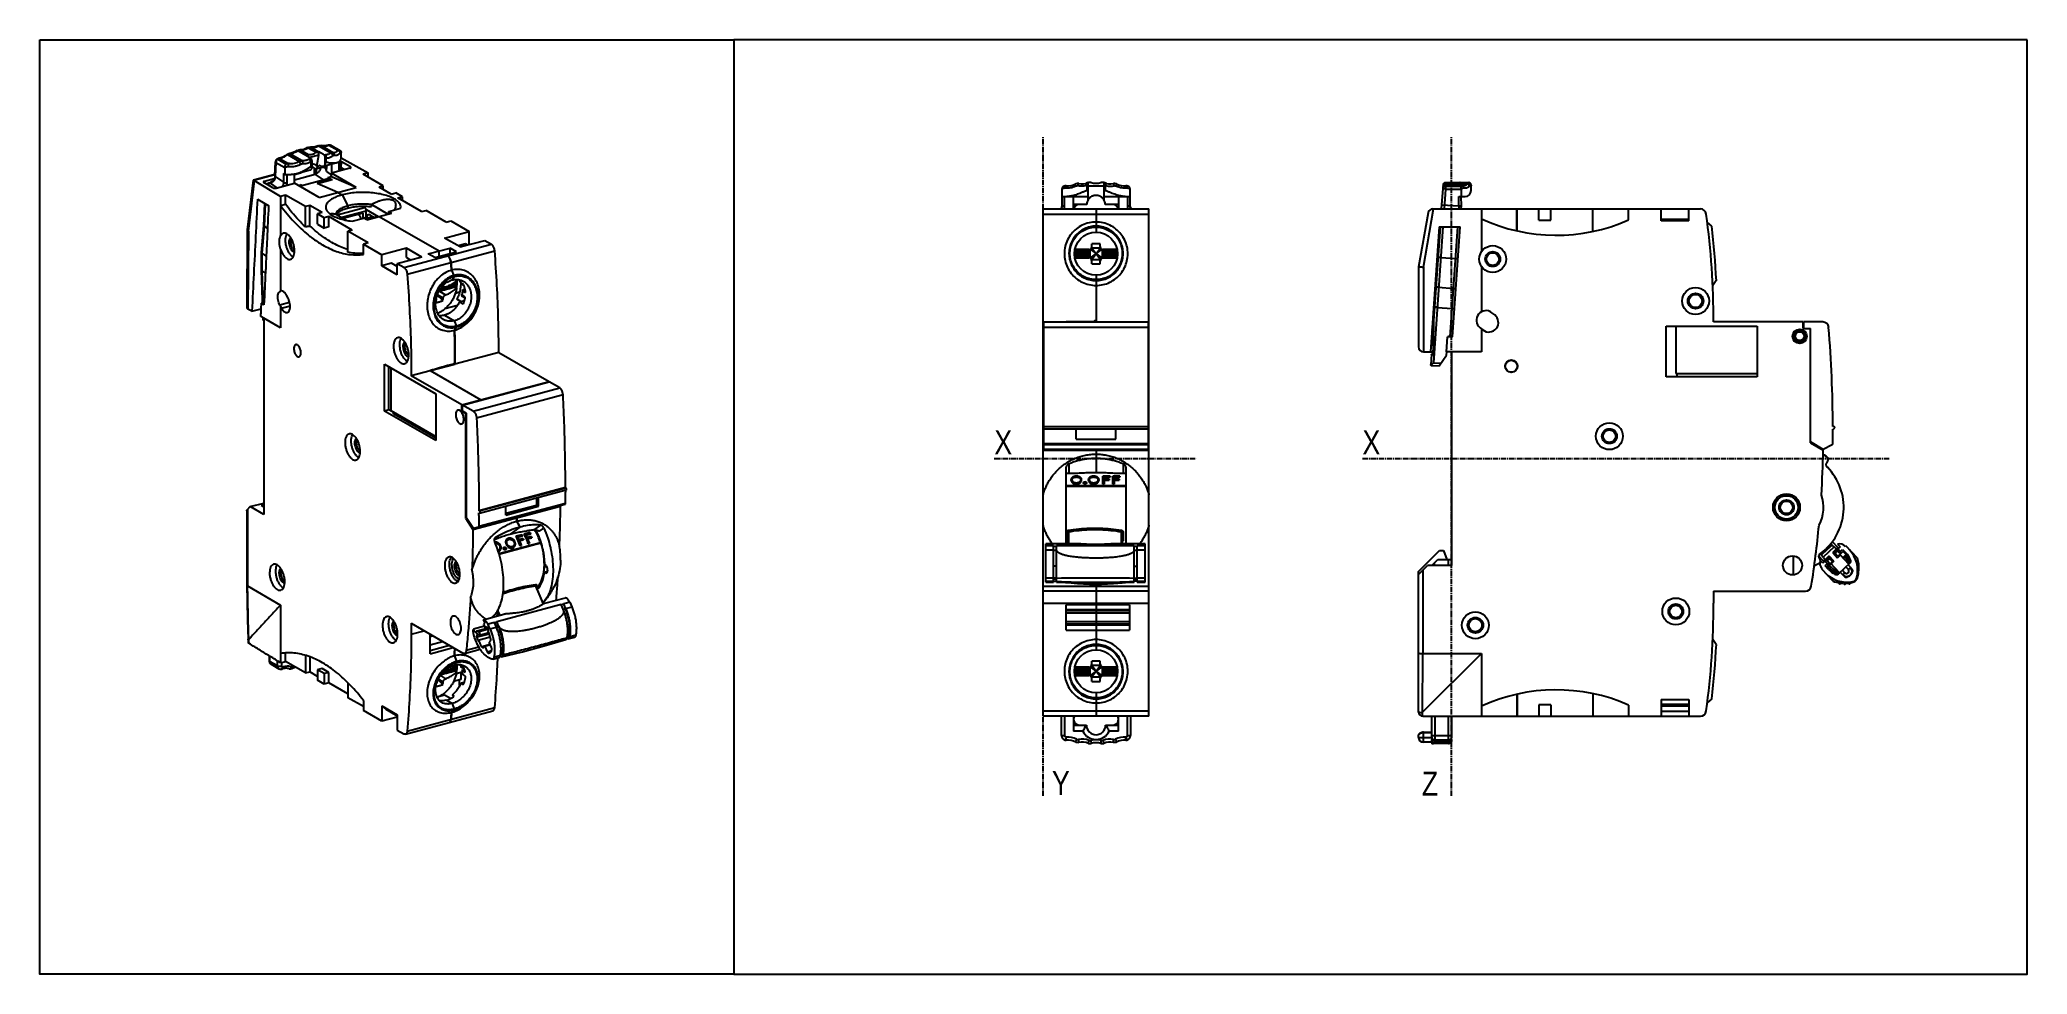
# Model space of a CAD drawing. Extents: x -77 to 255, y -304 to -148.
import ezdxf

# ---------------------------------------------------------------- set-up
doc = ezdxf.new("R2010")
doc.units = 0
doc.header["$LTSCALE"] = 1.21
doc.header["$MEASUREMENT"] = 0
doc.linetypes.add('AXES2', pattern=[1.125, 0.75, -0.125, 0.125, -0.125])
doc.layers.get('0').update_dxf_attribs({"linetype": 'CONTINUOUS'})
doc.layers.add('AXE', color=80, linetype='AXES2')
doc.styles.get("Standard").update_dxf_attribs({"font": 'txt', "width": 0.8})

msp = doc.modelspace()

# ---------------------------------------------------------------- texts
at = {"layer": 'AXE', "char_height": 4, "attachment_point": 1}
for s, insert, width in [('{\\fArial|b0|i0|c0|p34;X}', (82.39, -213.22), 22.0114), ('{\\fArial|b0|i0|c0|p34;X}', (143.92, -213.22), 3.0661), ('{\\fArial|b0|i0|c0|p34;Y}', (92.02, -270.16), 3.0661), ('{\\fArial|b0|i0|c0|p34;Z}', (153.86, -270.27), 3.0661)]:
    msp.add_mtext(s, dxfattribs=dict(at, insert=insert, width=width))

# ---------------------------------------------------------------- linework, layer by layer
for p, q in [((-32.4, -165.96), (-32.38, -165.95)), ((-32.28, -165.97), (-30.95, -166.74)), ((-31.94, -165.87), (-31.89, -165.88)), ((-31.89, -165.88), (-30.55, -166.66)), ((-30.68, -165.65), (-30.65, -165.64)), ((-30.56, -165.66), (-28.5, -166.85)), ((-30.18, -165.61), (-30.15, -165.62)), ((-30.15, -165.62), (-28.15, -166.78)), ((-28.97, -165.53), (-28.93, -165.52)), ((-28.85, -165.54), (-27.36, -166.41)), ((-28.66, -165.52), (-28.58, -165.54)), ((-27.17, -166.36), (-28.58, -165.54)), ((-28.43, -165.58), (-27.02, -166.4)), ((-37.87, -170.7), (-37.76, -168.32)), ((-37.69, -168.43), (-37.8, -170.8)), ((-37.69, -168.43), (-36.22, -169.28)), ((-37.38, -167.9), (-35.96, -168.72)), ((-37.22, -167.75), (-37.19, -167.73)), ((-36.89, -167.67), (-37.19, -167.73)), ((-37.1, -167.76), (-35.61, -168.62)), ((-36.53, -167.54), (-36.89, -167.67)), ((-36.22, -169.28), (-36.22, -170.43)), ((-35.77, -167.13), (-33.77, -168.28)), ((-35.48, -166.94), (-35.44, -166.93)), ((-35.14, -166.9), (-35.44, -166.93)), ((-35.36, -166.95), (-33.3, -168.14)), ((-34.02, -166.45), (-32.68, -167.23)), ((-33.69, -166.31), (-33.62, -166.33)), ((-33.4, -166.31), (-33.69, -166.31)), ((-33.62, -166.33), (-32.29, -167.1)), ((-32.69, -167.24), (-31.87, -167.71)), ((-30.5, -167.21), (-32.02, -167.62)), ((-31.86, -168.37), (-31.86, -169.13)), ((-31.86, -169.13), (-31.65, -169.07)), ((-31.54, -169.2), (-31.66, -169.23)), ((-31.65, -169.07), (-31.65, -168.24)), ((-31.01, -169.56), (-31.65, -169.12)), ((-31.23, -170.42), (-31.23, -169.41)), ((-29.19, -169.07), (-31.01, -169.56)), ((-30.87, -169.08), (-30.5, -167.21)), ((-30.74, -169.17), (-30.87, -169.08)), ((-30.43, -168.88), (-30.74, -169.17)), ((-29.72, -167.13), (-30.54, -166.66)), ((-30.06, -169.09), (-30.43, -168.88)), ((-27.53, -168.53), (-29.8, -169.14)), ((-29.5, -167.66), (-29.5, -168.5)), ((-29.5, -168.5), (-29.28, -168.44)), ((-29.28, -168.44), (-29.28, -167.68)), ((-29.23, -169.97), (-29.19, -169.07)), ((-29.19, -169.07), (-29.05, -168.94)), ((-25.32, -169.42), (-28.38, -170.24)), ((-26.93, -169.17), (-26.22, -169.66)), ((-26.93, -169.32), (-26.93, -169.32)), ((-26.93, -169.41), (-26.47, -169.73)), ((-26.79, -167.9), (-26.79, -166.76)), ((-26.79, -167.68), (-22.29, -170.19)), ((-26.78, -169.28), (-26.73, -168.32)), ((-25.21, -169.2), (-26.73, -168.32)), ((-25.21, -169.2), (-25.22, -169.38)), ((-42.43, -179.69), (-41.44, -171.38)), ((-42.29, -179.92), (-41.29, -171.49)), ((-41.44, -171.37), (-37.85, -170.41)), ((-37.86, -170.51), (-41.36, -171.44)), ((-36.92, -174.11), (-41.29, -171.49)), ((-38.19, -172.68), (-39.71, -171.8)), ((-39.6, -171.58), (-39.62, -171.86)), ((-39.6, -171.58), (-37.98, -171.15)), ((-38.66, -171.92), (-37.54, -172.7)), ((-37.8, -170.8), (-36.42, -171.75)), ((-37.63, -172.72), (-34.58, -171.9)), ((-36.22, -170.43), (-36.44, -170.3)), ((-33.57, -170.25), (-34.59, -170.52)), ((-34.59, -171.32), (-31.11, -170.39)), ((-30.45, -174.28), (-34.58, -171.9)), ((-31.95, -169.71), (-34.22, -170.32)), ((-33.89, -172.3), (-33.57, -172.21)), ((-33.36, -172.3), (-33.57, -172.21)), ((-33.36, -172.3), (-28.81, -171.09)), ((-29.74, -171.33), (-31.11, -170.39)), ((-30.98, -169.56), (-31.02, -170.35)), ((-28.32, -171.3), (-30.78, -171.97)), ((-27.35, -173.45), (-30.78, -171.97)), ((-30.76, -171.98), (-28.29, -171.31)), ((-30.45, -174.28), (-24.25, -172.62)), ((-29.23, -169.97), (-28.4, -170.55)), ((-29.03, -171.14), (-29.02, -170.99)), ((-28.4, -170.83), (-29.02, -170.99)), ((-29.02, -170.99), (-28.29, -171.31)), ((-28.4, -170.83), (-28.38, -170.24)), ((-24.25, -172.62), (-28.4, -170.83)), ((-24.25, -172.62), (-28.38, -170.24)), ((-28.32, -171.32), (-28.32, -171.3)), ((-22.29, -170.19), (-23.12, -170.41)), ((-19.79, -172.33), (-23.12, -170.41)), ((-22.29, -170.89), (-22.29, -170.19)), ((-19.79, -172.33), (-20.44, -172.55)), ((-18.41, -173.72), (-20.44, -172.55)), ((-19.79, -172.93), (-19.79, -172.33)), ((98.09, -171.8), (97.73, -171.93)), ((97.73, -171.93), (97.84, -172.32)), ((97.84, -172.32), (97.84, -173.15)), ((98.09, -174.66), (98.09, -171.8)), ((100.69, -172.38), (98.09, -172.38)), ((100.69, -171.8), (100.69, -174.66)), ((101.06, -171.93), (100.69, -171.8)), ((100.95, -172.32), (101.06, -171.93)), ((100.95, -173.15), (100.95, -172.32)), ((157.16, -176.2), (157.45, -172.15)), ((157.8, -172.41), (160.31, -172.41)), ((157.81, -172.32), (157.83, -172.03)), ((157.81, -172.33), (157.81, -172.32)), ((157.81, -172.33), (160.46, -172.33)), ((157.83, -171.95), (157.84, -171.94)), ((157.83, -172.03), (157.83, -171.95)), ((157.83, -171.95), (161.49, -171.95)), ((157.83, -172.03), (161.39, -172.03)), ((157.84, -171.8), (157.85, -171.78)), ((157.84, -171.94), (157.85, -171.8)), ((157.85, -171.78), (160.22, -171.78)), ((157.85, -171.8), (160.23, -171.8)), ((160.23, -171.8), (161.68, -171.8)), ((160.63, -172.35), (160.55, -172.34)), ((160.55, -172.34), (160.55, -172.34)), ((160.75, -172.36), (160.75, -172.36)), ((161.68, -171.93), (161.68, -171.8)), ((162.08, -173.15), (162.08, -172.24)), ((-40.79, -174.56), (-38.86, -175.71)), ((-39.7, -178.97), (-39.54, -175.31)), ((-39.47, -175.35), (-39.63, -179.07)), ((-36.09, -173.89), (-36.92, -174.11)), ((-36.92, -174.11), (-36.92, -180.73)), ((-36.92, -175.65), (-36.09, -175.43)), ((-36.09, -175.43), (-36.09, -173.89)), ((-32.77, -175.81), (-36.09, -173.89)), ((-32.01, -175.65), (-32.77, -175.81)), ((-32.77, -179.18), (-32.77, -175.81)), ((-32.01, -179.04), (-32.01, -175.65)), ((-29.98, -176.83), (-32.01, -175.65)), ((-27.47, -177.19), (-22.86, -175.95)), ((-27.35, -173.45), (-26.63, -173.87)), ((-26.63, -173.87), (-25.69, -175.7)), ((-25.69, -175.7), (-25.69, -176.07)), ((-22.86, -175.95), (-23.19, -175.76)), ((-21.74, -175.47), (-21.74, -175.83)), ((-18.97, -177.06), (-21.74, -175.47)), ((-18.41, -173.72), (-17.67, -173.52)), ((-16.54, -174.18), (-17.67, -173.52)), ((-17.29, -174.37), (-16.54, -174.18)), ((-13.35, -176.65), (-17.29, -174.37)), ((-16.54, -174.8), (-16.54, -174.18)), ((93.69, -172.9), (93.69, -175.72)), ((93.69, -174.15), (98.09, -174.15)), ((94.09, -174.15), (94.09, -175.72)), ((95.64, -176.2), (95.64, -174.15)), ((97.84, -175.45), (95.64, -175.45)), ((97.84, -173.15), (98.09, -173.15)), ((100.69, -173.15), (100.95, -173.15)), ((100.69, -174.15), (105.09, -174.15)), ((103.14, -175.45), (100.94, -175.45)), ((103.14, -174.15), (103.14, -176.2)), ((104.69, -175.72), (104.69, -174.15)), ((105.09, -175.72), (105.09, -172.9)), ((157.21, -175.52), (160.05, -175.72)), ((157.8, -172.9), (157.4, -172.87)), ((157.8, -172.9), (157.56, -176.2)), ((157.8, -172.9), (160.42, -172.9)), ((160.02, -174.15), (161.08, -174.15)), ((160.05, -175.72), (160.45, -175.72)), ((160.42, -172.9), (160.42, -174.15)), ((160.45, -175.72), (160.42, -174.15)), ((-40.1, -183.49), (-39.7, -178.96)), ((-39.63, -179.07), (-40.03, -183.6)), ((-39.63, -179.07), (-39.04, -179.48)), ((-29.98, -176.83), (-30.73, -177.02)), ((-30.73, -178.77), (-30.73, -177.02)), ((-29.6, -177.68), (-30.73, -177.02)), ((-30.73, -178.77), (-29.6, -179.42)), ((-28.86, -177.48), (-29.6, -177.68)), ((-29.6, -179.42), (-29.6, -177.68)), ((-28.86, -179.22), (-29.6, -179.42)), ((-28.86, -179.22), (-28.86, -177.48)), ((-24.92, -179.75), (-28.86, -177.48)), ((-27.69, -177.06), (-25.87, -178.11)), ((-22.58, -176.58), (-26.65, -177.66)), ((-23.16, -176.91), (-26.43, -177.79)), ((-24.96, -178.26), (-22.97, -177.73)), ((-23.45, -177.76), (-23.33, -177.83)), ((-23.16, -176.91), (-23.16, -177.74)), ((-23.16, -177.74), (-22.58, -177.59)), ((-22.49, -178.01), (-22.97, -177.73)), ((-22.64, -177.71), (-22.89, -177.78)), ((-22.75, -177.86), (-22.82, -177.76)), ((-22.62, -176.33), (-20.6, -177.5)), ((-22.58, -177.59), (-22.58, -176.58)), ((-21.45, -177.53), (-22.52, -177.82)), ((-22.52, -177.99), (-22.52, -177.82)), ((-22.49, -178.01), (-18.36, -176.9)), ((-21.96, -177.23), (-21.26, -177.63)), ((-21.53, -177.75), (-20.77, -177.4)), ((-21.45, -177.71), (-21.45, -177.53)), ((-20.43, -177.45), (-10.4, -183.24)), ((-18.84, -176.62), (-16.85, -176.09)), ((-18.84, -177.03), (-18.84, -176.62)), ((-18.84, -176.62), (-18.36, -176.9)), ((-13.35, -176.65), (-12.6, -176.45)), ((-9.22, -178.4), (-12.6, -176.45)), ((-9.22, -178.4), (-8.44, -178.19)), ((-8.44, -178.19), (-5.37, -179.96)), ((90.54, -261), (90.54, -176.2)), ((90.54, -176.2), (108.24, -176.2)), ((90.54, -177.07), (108.24, -177.07)), ((99.39, -176.2), (99.39, -180.1)), ((108.24, -261), (108.24, -176.2)), ((154.89, -176.87), (153.3, -185.9)), ((154.11, -185.97), (155.82, -176.22)), ((156.76, -179.2), (155.3, -200.1)), ((155.69, -176.2), (200.4, -176.2)), ((157.36, -179.2), (155.77, -201.93)), ((155.82, -176.22), (155.82, -176.2)), ((155.86, -194.9), (156.95, -179.2)), ((156.76, -179.2), (160.26, -179.2)), ((158.57, -197.6), (159.86, -179.2)), ((158.98, -197.6), (160.26, -179.2)), ((163.8, -176.2), (163.8, -183.39)), ((169.7, -179.87), (169.7, -176.2)), ((169.8, -179.89), (169.8, -176.2)), ((173.4, -178.1), (173.4, -176.2)), ((173.4, -178.1), (175.4, -178.1)), ((175.4, -178.1), (175.4, -176.2)), ((182.4, -179.97), (182.4, -176.2)), ((188.4, -178.05), (188.4, -176.2)), ((193.85, -178.2), (193.85, -176.2)), ((193.85, -177.9), (198.45, -177.9)), ((198.45, -178.2), (193.85, -178.2)), ((198.45, -178.2), (198.45, -176.2)), ((202.3, -179.09), (201.56, -178.4)), ((-42.51, -192.62), (-42.43, -179.71)), ((-42.43, -179.71), (-42.43, -179.69)), ((-42.29, -179.92), (-42.37, -192.94)), ((-24.92, -179.75), (-25.66, -179.95)), ((-25.66, -183.42), (-25.66, -179.95)), ((-22.28, -181.9), (-25.66, -179.95)), ((-22.28, -181.9), (-23.07, -182.11)), ((-23.07, -183.82), (-23.07, -182.11)), ((-23.07, -182.11), (-20, -183.89)), ((-16.31, -186.02), (-1.68, -182.09)), ((-9.5, -181.07), (-5.37, -179.96)), ((-6.91, -182.57), (-9.5, -181.07)), ((-6.98, -182.24), (-6.03, -181.98)), ((-6.98, -182.53), (-6.98, -182.24)), ((-6.98, -182.24), (-6.57, -182.48)), ((-6.91, -182.57), (-2.78, -181.46)), ((-6.03, -181.98), (-5.62, -182.22)), ((-5.37, -182.15), (-5.37, -179.96)), ((-2.78, -181.46), (-1.68, -182.09)), ((98.65, -184.7), (100.14, -182.7)), ((100.14, -184.7), (98.65, -182.7)), ((98.65, -182.7), (100.14, -182.7)), ((98.69, -182.5), (98.69, -182.03)), ((100.09, -182.5), (100.09, -182.03)), ((156.83, -181), (156.64, -181)), ((-40.11, -186.46), (-40.1, -183.5)), ((-40.1, -183.5), (-40.1, -183.49)), ((-40.03, -183.6), (-40.04, -186.56)), ((-40.03, -183.6), (-39.25, -184.14)), ((-36.92, -182.94), (-36.92, -189.94)), ((-15.87, -182.78), (-20, -183.89)), ((-20, -185.72), (-20, -183.89)), ((-18.39, -185.29), (-20, -185.72)), ((-17.41, -187.22), (-20, -185.72)), ((-17.41, -185.86), (-18.39, -185.29)), ((-13.28, -184.27), (-17.41, -185.38)), ((-17.41, -187.22), (-17.41, -185.38)), ((-16.31, -186.02), (-17.41, -185.38)), ((-15.87, -184.34), (-15.87, -182.78)), ((-13.28, -184.27), (-15.87, -182.78)), ((-15.87, -184.34), (-15.12, -184.77)), ((-15.75, -187.13), (-1.12, -183.21)), ((-12.22, -183.73), (-8.59, -182.75)), ((-11.15, -184.35), (-12.22, -183.73)), ((-11.15, -184.35), (-7.52, -183.37)), ((-10.4, -184.15), (-10.4, -183.24)), ((-9.33, -183.86), (-9, -184.06)), ((-8.59, -183.66), (-8.59, -182.75)), ((-7.52, -183.37), (-8.59, -182.75)), ((95.89, -183), (95.89, -184.4)), ((98.19, -183), (95.89, -183)), ((95.89, -184.4), (98.19, -184.4)), ((95.99, -184.4), (95.99, -183)), ((96.09, -183), (96.09, -184.4)), ((96.19, -184.4), (96.19, -183)), ((96.29, -183), (96.29, -184.4)), ((96.39, -184.4), (96.39, -183)), ((96.49, -183), (96.49, -184.4)), ((96.59, -184.4), (96.59, -183)), ((96.69, -183), (96.69, -184.4)), ((96.79, -184.4), (96.79, -183)), ((96.89, -183), (96.89, -184.4)), ((96.99, -184.4), (96.99, -183)), ((97.09, -183), (97.09, -184.4)), ((97.19, -184.4), (97.19, -183)), ((97.29, -183), (97.29, -184.4)), ((97.39, -184.4), (97.39, -183)), ((97.49, -183), (97.49, -184.4)), ((97.59, -184.4), (97.59, -183)), ((97.69, -183), (97.69, -184.4)), ((97.79, -184.4), (97.79, -183)), ((97.89, -183), (97.89, -184.4)), ((97.99, -184.4), (97.99, -183)), ((98.09, -183), (98.09, -184.4)), ((98.19, -184.4), (98.19, -183)), ((98.22, -183), (98.22, -184.4)), ((98.39, -184.44), (100.39, -182.96)), ((98.39, -184.44), (98.39, -182.96)), ((98.39, -182.96), (100.39, -184.44)), ((100.14, -184.7), (98.65, -184.7)), ((98.69, -185.38), (98.69, -184.9)), ((100.09, -185.38), (100.09, -184.9)), ((100.39, -182.96), (100.39, -184.44)), ((100.57, -183), (100.57, -184.4)), ((100.59, -184.4), (100.59, -183)), ((102.9, -183), (100.59, -183)), ((100.59, -184.4), (102.9, -184.4)), ((100.69, -183), (100.69, -184.4)), ((100.79, -184.4), (100.79, -183)), ((100.89, -183), (100.89, -184.4)), ((100.99, -184.4), (100.99, -183)), ((101.09, -183), (101.09, -184.4)), ((101.19, -184.4), (101.19, -183)), ((101.29, -183), (101.29, -184.4)), ((101.39, -184.4), (101.39, -183)), ((101.49, -183), (101.49, -184.4)), ((101.59, -184.4), (101.59, -183)), ((101.69, -183), (101.69, -184.4)), ((101.79, -184.4), (101.79, -183)), ((101.89, -183), (101.89, -184.4)), ((101.99, -184.4), (101.99, -183)), ((102.09, -183), (102.09, -184.4)), ((102.19, -184.4), (102.19, -183)), ((102.29, -183), (102.29, -184.4)), ((102.39, -184.4), (102.39, -183)), ((102.49, -183), (102.49, -184.4)), ((102.59, -184.4), (102.59, -183)), ((102.69, -183), (102.69, -184.4)), ((102.79, -184.4), (102.79, -183)), ((102.89, -183), (102.89, -184.4)), ((153.3, -185.9), (153.3, -199.29)), ((154.11, -185.97), (154.12, -200.1)), ((157, -184.33), (159.49, -184.5)), ((163.8, -185.8), (163.8, -193.41)), ((-39.93, -191.48), (-40.11, -186.46)), ((-40.11, -186.46), (-40.11, -186.46)), ((-40.04, -186.56), (-39.85, -191.87)), ((-40.04, -186.56), (-39.38, -187.02)), ((-9.96, -189.27), (-9.96, -189.85)), ((-9.93, -189.8), (-9.93, -189.24)), ((-9.55, -189.27), (-9.82, -189.11)), ((-9.79, -189.13), (-9.79, -189.81)), ((-9.76, -189.75), (-9.76, -189.14)), ((-9.63, -189.22), (-9.63, -189.76)), ((-9.6, -189.71), (-9.6, -189.24)), ((-9.46, -189.3), (-9.46, -189.72)), ((-9.43, -189.66), (-9.43, -189.3)), ((-9.29, -189.27), (-9.29, -189.67)), ((-9.27, -189.62), (-9.27, -189.26)), ((-9.13, -189.2), (-9.13, -189.63)), ((-9.1, -189.57), (-9.1, -189.19)), ((-8.96, -189.14), (-8.96, -189.59)), ((-8.94, -189.53), (-8.94, -189.12)), ((-8.8, -189.06), (-8.8, -189.54)), ((-8.77, -189.49), (-8.77, -189.05)), ((-8.63, -188.98), (-8.63, -189.5)), ((-8.61, -189.44), (-8.61, -188.97)), ((-8.47, -188.89), (-8.47, -189.45)), ((-8.44, -189.4), (-8.44, -188.88)), ((-8.34, -186.46), (-7.93, -187.33)), ((-8.3, -188.8), (-8.3, -189.41)), ((-8.3, -189.41), (-8.28, -189.35)), ((-8.28, -189.35), (-8.28, -188.78)), ((-8.28, -189.35), (-8.14, -189.36)), ((-7.91, -187.49), (-8.23, -188.08)), ((-8.14, -188.69), (-8.14, -189.36)), ((-8.14, -189.36), (-8.11, -189.31)), ((-8.11, -189.31), (-8.11, -188.68)), ((-8.11, -189.31), (-7.97, -189.32)), ((-7.97, -188.58), (-7.97, -189.32)), ((-7.97, -189.32), (-7.77, -189.27)), ((-7.49, -189.43), (-7.77, -189.27)), ((-6.71, -188.64), (-6.8, -188.67)), ((-6.8, -188.67), (-6.29, -188.96)), ((-6.33, -188.87), (-6.77, -188.61)), ((99.39, -187.3), (99.39, -195.1)), ((156.65, -189.31), (159.14, -189.49)), ((203.07, -188.2), (202.46, -189)), ((-39.61, -191.81), (-40.1, -191.94)), ((-39.63, -192.22), (-40.1, -191.94)), ((-35.41, -191.86), (-37.05, -192.3)), ((-37.05, -192.3), (-36.92, -192.54)), ((-36.9, -189.93), (-36.92, -189.94)), ((-36.92, -192.54), (-36.92, -196.09)), ((-36.92, -192.54), (-36.78, -192.8)), ((-36.78, -192.8), (-35.33, -192.41)), ((-35.66, -191.15), (-35.92, -190.65)), ((-9.79, -191.54), (-10.72, -190.6)), ((-9.73, -191.14), (-10.71, -190.57)), ((-10.43, -189.93), (-10.29, -189.94)), ((-10.37, -189.96), (-9.32, -190.57)), ((-10.29, -189.72), (-10.29, -189.94)), ((-10.29, -189.94), (-10.26, -189.88)), ((-10.26, -189.88), (-10.26, -189.67)), ((-10.26, -189.88), (-10.12, -189.9)), ((-10.12, -189.45), (-10.12, -189.9)), ((-10.12, -189.9), (-10.09, -189.84)), ((-10.09, -189.84), (-10.09, -189.42)), ((-10.09, -189.84), (-9.96, -189.85)), ((-9.96, -189.85), (-9.93, -189.8)), ((-9.93, -189.8), (-9.79, -189.81)), ((-9.79, -189.81), (-9.76, -189.75)), ((-9.76, -189.75), (-9.63, -189.76)), ((-9.63, -189.76), (-9.6, -189.71)), ((-9.6, -189.71), (-9.46, -189.72)), ((-7.33, -192.34), (-9.47, -192.93)), ((-9.46, -189.72), (-9.43, -189.66)), ((-9.43, -189.66), (-9.29, -189.67)), ((-9.29, -189.67), (-9.27, -189.62)), ((-9.27, -189.62), (-9.13, -189.63)), ((-9.13, -189.63), (-9.1, -189.57)), ((-9.1, -189.57), (-8.96, -189.59)), ((-8.96, -189.59), (-8.94, -189.53)), ((-8.94, -189.53), (-8.8, -189.54)), ((-8.8, -189.54), (-8.77, -189.49)), ((-8.77, -189.49), (-8.63, -189.5)), ((-8.63, -189.5), (-8.61, -189.44)), ((-8.61, -189.44), (-8.47, -189.45)), ((-8.47, -189.45), (-8.44, -189.4)), ((-8.44, -189.4), (-8.3, -189.41)), ((-7.01, -190.14), (-7.7, -190.32)), ((-6.8, -191.68), (-7.43, -191.31)), ((-6.98, -191.73), (-6.17, -191.51)), ((-6.98, -191.73), (-6.37, -192.08)), ((-6.48, -190.69), (-6.66, -190.74)), ((-6.66, -190.74), (-6.07, -191.08)), ((-6.04, -190.94), (-6.6, -190.62)), ((-6.53, -189.89), (-6.05, -189.75)), ((-6.53, -189.89), (-6.01, -190.19)), ((-6.18, -189.79), (-6.41, -189.66)), ((156.41, -192.66), (158.91, -192.83)), ((-41.7, -193.32), (-42.37, -192.94)), ((-41.7, -193.32), (-40.15, -192.91)), ((-39.73, -194.46), (-40.21, -194.18)), ((-39.81, -194.76), (-39.82, -194.41)), ((-39.75, -194.46), (-39.75, -194.7)), ((-39.75, -194.87), (-39.75, -194.87)), ((-39.73, -194.46), (-39.73, -227.28)), ((-36.92, -196.09), (-39.73, -194.46)), ((-9.5, -193.97), (-7.88, -194.9)), ((-7.88, -194.9), (-7.5, -195.8)), ((-7.49, -195.96), (-7.84, -196.49)), ((90.54, -195.1), (108.24, -195.1)), ((90.64, -216.4), (90.64, -195.1)), ((99.04, -195.01), (94.39, -195.06)), ((94.39, -195.06), (94.39, -195.1)), ((108.14, -216.4), (108.14, -195.1)), ((108.14, -195.8), (108.24, -195.8)), ((166.04, -193.94), (165.57, -193.57)), ((194.7, -204.3), (194.7, -195.8)), ((194.7, -195.8), (209.9, -195.8)), ((196.3, -195.8), (196.3, -203.7)), ((217.6, -195.1), (202.6, -195.1)), ((209.9, -195.8), (209.9, -204.3)), ((217.6, -196.2), (217.6, -195.1)), ((220.85, -195.1), (217.7, -195.1)), ((217.7, -196.2), (217.7, -195.1)), ((90.64, -196.2), (90.54, -196.2)), ((108.14, -196.02), (90.64, -196.02)), ((108.14, -196.2), (108.24, -196.2)), ((155.79, -198.87), (155.7, -200.1)), ((157.95, -200.1), (158.13, -197.6)), ((158.98, -197.6), (158.13, -197.6)), ((158.28, -197.55), (158.98, -197.6)), ((163.57, -196.06), (164.04, -196.44)), ((163.8, -196.25), (163.8, -200.1)), ((217.6, -196.2), (218.8, -196.2)), ((218.8, -215.32), (218.8, -196.2)), ((-19.52, -209.99), (-19.52, -202.18)), ((-19.52, -202.18), (-10.96, -207.12)), ((-18.82, -209.8), (-18.82, -202.58)), ((-11.83, -203.2), (-7.76, -202.15)), ((-7.76, -202.15), (-7.87, -201.96)), ((-0.44, -200.19), (-7.76, -202.15)), ((-0.44, -200.19), (8, -205.06)), ((154.12, -200.1), (155.77, -200.1)), ((155.46, -200.5), (155.34, -202.26)), ((155.43, -202.36), (155.43, -202.37)), ((155.43, -202.37), (156.74, -202.46)), ((155.77, -201.93), (157.04, -202.02)), ((156.74, -202.46), (157.96, -200.65)), ((158.8, -200.1), (157.95, -200.1)), ((157.96, -200.65), (158, -200.1)), ((158.8, -200.1), (158.8, -235.8)), ((163.8, -200.1), (158.8, -200.1)), ((-18.47, -202.78), (-18.47, -209.92)), ((-11.89, -203.25), (-15.07, -204.11)), ((-6.63, -208.98), (-15.07, -204.11)), ((-11.91, -203.24), (-3.44, -208.13)), ((-11.89, -203.22), (-11.89, -203.25)), ((-6.63, -208.98), (8, -205.06)), ((-6.49, -208.99), (7.98, -205.12)), ((9.75, -206.14), (7.98, -205.12)), ((8, -205.13), (8, -205.06)), ((209.9, -204.3), (194.7, -204.3)), ((196.3, -203.7), (209.9, -203.7)), ((196.5, -204.3), (196.5, -203.7)), ((-10.96, -207.12), (-10.96, -214.94)), ((-6.63, -210), (-6.63, -208.98)), ((-6.49, -210.01), (-6.49, -208.99)), ((-4.71, -210.02), (-6.49, -208.99)), ((-4.71, -210.02), (9.75, -206.14)), ((10.31, -207.31), (-4.15, -211.19)), ((-3.44, -208.18), (-3.44, -208.13)), ((-18.82, -209.8), (-19.52, -209.99)), ((-10.96, -214.94), (-19.52, -209.99)), ((-18.05, -210.25), (-18.82, -209.8)), ((-18.47, -209.92), (-10.96, -214.26)), ((-18.05, -210.46), (-18.05, -210.17)), ((-10.96, -214.55), (-18.05, -210.46)), ((-6.63, -210), (-6.49, -209.96)), ((-6.63, -210), (-5.95, -210.39)), ((-5.87, -210.36), (-6.49, -210.01)), ((-5.87, -210.36), (-5.95, -210.39)), ((-5.95, -227.96), (-5.95, -210.39)), ((-5.87, -210.36), (-5.87, -227.81)), ((90.64, -212.6), (108.14, -212.6)), ((222.65, -212.6), (222.55, -212.6)), ((90.64, -215.32), (90.54, -215.32)), ((108.14, -213), (90.64, -213)), ((108.14, -215.48), (90.64, -215.48)), ((108.14, -215.66), (90.64, -215.66)), ((96.09, -214.7), (96.09, -213)), ((96.09, -214.7), (102.69, -214.7)), ((102.69, -214.7), (102.69, -213)), ((108.14, -215.32), (108.24, -215.32)), ((220.92, -216.4), (218.8, -215.17)), ((218.8, -215.32), (220.93, -216.55)), ((222.43, -215.66), (220.92, -216.4)), ((222.55, -213), (222.65, -213)), ((90.54, -216.55), (108.24, -216.55)), ((108.14, -216.4), (90.64, -216.4)), ((94.89, -220.4), (94.89, -218.83)), ((99.39, -216.4), (99.39, -220.25)), ((103.9, -218.83), (103.9, -220.4)), ((220.65, -216.39), (220.65, -216.24)), ((221.87, -217.93), (220.92, -217.2)), ((94.39, -232.19), (94.39, -219.39)), ((94.39, -220.4), (96.09, -220.4)), ((104.39, -222.52), (94.39, -222.52)), ((94.39, -222.53), (104.39, -222.53)), ((95.39, -221.5), (95.39, -221.64)), ((96.79, -221.5), (96.79, -221.64)), ((98.29, -221.5), (98.29, -221.64)), ((99.69, -221.5), (99.69, -221.64)), ((101.74, -220.89), (100.54, -220.89)), ((100.54, -222.2), (100.54, -220.89)), ((100.54, -221.03), (101.74, -221.03)), ((100.54, -222.2), (100.77, -222.2)), ((100.77, -221.04), (101.74, -221.04)), ((100.77, -221.52), (100.77, -221.04)), ((101.61, -221.38), (100.77, -221.38)), ((100.77, -221.52), (101.61, -221.52)), ((100.77, -221.55), (101.61, -221.55)), ((100.77, -221.55), (100.77, -222.2)), ((101.61, -221.38), (101.61, -221.55)), ((101.74, -220.89), (101.74, -221.04)), ((103.39, -220.89), (102.19, -220.89)), ((102.19, -222.2), (102.19, -220.89)), ((102.19, -221.03), (103.39, -221.03)), ((102.19, -222.2), (102.42, -222.2)), ((102.42, -221.04), (103.39, -221.04)), ((102.42, -221.52), (102.42, -221.04)), ((103.26, -221.38), (102.42, -221.38)), ((102.42, -221.52), (103.26, -221.52)), ((102.42, -221.55), (103.26, -221.55)), ((102.42, -221.55), (102.42, -222.2)), ((102.7, -220.4), (104.39, -220.4)), ((103.26, -221.38), (103.26, -221.55)), ((103.39, -220.89), (103.39, -221.04)), ((104.39, -219.39), (104.39, -232.19)), ((-41.98, -225.98), (-39.73, -225.38)), ((-39.73, -225.59), (-40.18, -225.73)), ((-40.18, -225.73), (-39.73, -225.99)), ((-4.75, -229.79), (9.88, -225.87)), ((-3.82, -229.43), (10.64, -225.55)), ((10.7, -222.78), (-3.76, -226.66)), ((10.7, -225.43), (-3.76, -229.3)), ((-3.7, -226.69), (10.76, -222.82)), ((-3.65, -227.07), (10.81, -223.19)), ((0.75, -227.07), (5.84, -225.71)), ((5.84, -224.53), (5.84, -225.71)), ((6.2, -225.92), (5.84, -225.71)), ((9.88, -225.87), (9.82, -225.77)), ((10.76, -222.82), (10.7, -222.78)), ((-42.56, -226.66), (-42.56, -239.08)), ((-42.44, -226.46), (-41.98, -225.98)), ((-42.44, -226.46), (-42.44, -239.23)), ((-39.73, -227.28), (-41.98, -225.98)), ((-5.79, -227.92), (-5.95, -227.96)), ((-5.95, -227.96), (-4.75, -229.79)), ((-4.67, -229.62), (-5.87, -227.81)), ((-3.7, -226.69), (-3.76, -226.66)), ((-3.76, -227.03), (-3.7, -227.06)), ((0.75, -227.38), (6.2, -225.92)), ((2.5, -227.73), (2.56, -227.83)), ((6.55, -229.07), (5.42, -229.86)), ((-3.82, -229.43), (-4.67, -229.62)), ((-3.82, -229.43), (-3.82, -229.43)), ((-0.9, -231.07), (-0.97, -231.11)), ((-0.41, -233.9), (6.6, -232.02)), ((6.51, -232.03), (-0.41, -233.89)), ((1.03, -231.57), (0.95, -231.65)), ((3.09, -229.4), (1.44, -230.57)), ((3.43, -230.67), (2.43, -230.94)), ((2.46, -230.99), (3.34, -230.75)), ((2.64, -231.16), (2.72, -231.08)), ((2.72, -231.08), (3.53, -230.87)), ((2.85, -231.59), (3.54, -231.41)), ((2.85, -231.59), (2.93, -231.51)), ((3.62, -231.33), (2.93, -231.51)), ((2.94, -231.8), (3.02, -231.72)), ((3.02, -231.72), (3.71, -231.53)), ((3.13, -232.54), (3.32, -232.49)), ((3.34, -230.75), (3.43, -230.67)), ((3.54, -231.41), (3.62, -231.33)), ((4.79, -230.31), (3.8, -230.57)), ((3.82, -230.62), (4.71, -230.39)), ((4.01, -230.79), (4.09, -230.72)), ((4.09, -230.72), (4.89, -230.5)), ((4.21, -231.23), (4.91, -231.04)), ((4.21, -231.23), (4.29, -231.15)), ((4.99, -230.96), (4.29, -231.15)), ((4.3, -231.43), (4.38, -231.35)), ((4.38, -231.35), (5.08, -231.17)), ((4.49, -232.18), (4.68, -232.13)), ((4.71, -230.39), (4.79, -230.31)), ((4.91, -231.04), (4.99, -230.96)), ((6.37, -230.06), (7.09, -229.56)), ((6.45, -232.06), (6.51, -232.03)), ((95.84, -232.19), (90.99, -232.19)), ((90.99, -238.59), (90.99, -232.19)), ((94.44, -231.6), (94.44, -230.24)), ((94.64, -232.19), (94.64, -230.36)), ((94.81, -230.18), (94.81, -232.19)), ((107.59, -232.19), (102.75, -232.19)), ((103.58, -230.18), (103.58, -232.19)), ((103.74, -230.36), (103.74, -232.19)), ((103.94, -230.24), (103.94, -231.6)), ((107.59, -238.59), (107.59, -232.19)), ((220.78, -233.92), (222.26, -232.53)), ((222.26, -232.53), (222.05, -232.3)), ((222.17, -232.14), (222.52, -232.51)), ((222.44, -231.79), (223.4, -232.81)), ((223.33, -232.23), (223.77, -232.69)), ((-0.4, -233.22), (-0.48, -233.3)), ((2, -232.58), (1.92, -232.66)), ((7.17, -234.44), (7.1, -234.4)), ((7.12, -234.56), (7.17, -234.54)), ((7.53, -235.88), (7.25, -235.68)), ((92.29, -232.55), (90.99, -232.55)), ((90.99, -233.17), (92.29, -233.17)), ((92.29, -238.59), (92.29, -232.55)), ((92.79, -232.62), (92.29, -232.62)), ((92.29, -233.24), (92.79, -233.24)), ((105.79, -232.55), (92.79, -232.55)), ((92.79, -238.59), (92.79, -232.55)), ((105.79, -238.59), (105.79, -232.55)), ((106.29, -232.62), (105.79, -232.62)), ((105.79, -233.24), (106.29, -233.24)), ((107.59, -232.55), (106.29, -232.55)), ((106.29, -238.59), (106.29, -232.55)), ((106.29, -233.17), (107.59, -233.17)), ((153.3, -236.8), (156.8, -233.3)), ((153.3, -237.3), (154.8, -235.8)), ((158.8, -235.8), (154.8, -235.8)), ((155.5, -235.8), (156.5, -234.8)), ((155.9, -235.4), (155.9, -235.8)), ((156.5, -234.8), (158.8, -234.8)), ((156.8, -233.3), (157.47, -233.3)), ((157.47, -233.3), (158, -234.8)), ((158.3, -235.8), (158.3, -234.8)), ((215.9, -234.2), (215.9, -237.4)), ((220.17, -234.2), (221, -235.08)), ((220.86, -235.43), (220.42, -234.98)), ((220.44, -233.84), (220.75, -234.18)), ((220.58, -233.71), (220.78, -233.92)), ((221.69, -234.64), (220.86, -235.43)), ((222.76, -232.68), (220.91, -234.42)), ((220.91, -234.42), (221.28, -234.82)), ((221, -235.08), (221.82, -234.31)), ((221.63, -235.53), (221.22, -235.09)), ((221.27, -235.87), (221.63, -235.53)), ((221.47, -236.09), (222.46, -235.16)), ((221.98, -234.65), (221.56, -235.04)), ((222.06, -235.54), (221.63, -235.53)), ((222.06, -235.54), (221.64, -235.1)), ((222.71, -235.11), (221.77, -236.01)), ((222.71, -235.11), (221.96, -234.31)), ((222.46, -235.16), (221.98, -234.65)), ((221.98, -235.8), (222.26, -236.1)), ((223.67, -237.04), (222.17, -235.44)), ((222.58, -233.72), (223.34, -234.52)), ((222.59, -233.58), (223.4, -232.81)), ((223.13, -233.07), (222.76, -232.68)), ((223.33, -233.37), (222.92, -233.76)), ((223.4, -234.27), (222.92, -233.76)), ((223.77, -232.69), (222.93, -233.48)), ((223.34, -234.52), (223.79, -234.1)), ((223.39, -233.46), (223.8, -233.89)), ((223.4, -233.03), (223.81, -233.47)), ((223.4, -234.27), (224.38, -233.34)), ((225.39, -235.42), (223.49, -237.21)), ((223.69, -234), (225.2, -235.6)), ((223.8, -233.89), (223.81, -233.47)), ((223.81, -233.47), (224.18, -233.13)), ((224.18, -233.13), (224.74, -233.72)), ((224.21, -234.54), (224.78, -234)), ((224.27, -233.45), (224.63, -233.83)), ((224.31, -234.65), (224.79, -234.19)), ((224.63, -233.83), (224.74, -233.72)), ((224.67, -232.62), (224.74, -232.55)), ((226.65, -234.58), (224.74, -232.55)), ((225, -235.38), (225.1, -235.28)), ((225.78, -236.43), (225.09, -235.7)), ((-42.56, -239.08), (-42.56, -239.08)), ((5.76, -239.17), (5.76, -239.17)), ((7.19, -236.93), (7.71, -236.79)), ((7.19, -236.93), (7.47, -237.13)), ((7.47, -237.13), (7.49, -237.12)), ((7.47, -237.13), (7.49, -237.13)), ((92.29, -237.91), (90.99, -237.91)), ((92.29, -238.48), (90.99, -238.48)), ((90.99, -238.59), (92.29, -238.59)), ((92.79, -235.92), (92.29, -235.92)), ((92.79, -237.93), (92.29, -237.93)), ((92.79, -238.1), (92.29, -238.1)), ((92.29, -238.45), (92.79, -238.45)), ((92.79, -238.59), (94.55, -238.67)), ((99.39, -238.92), (99.39, -242.4)), ((104.03, -238.67), (105.79, -238.59)), ((105.79, -235.92), (106.29, -235.92)), ((105.79, -237.93), (106.29, -237.93)), ((105.79, -238.1), (106.29, -238.1)), ((106.29, -238.45), (105.79, -238.45)), ((107.59, -237.91), (106.29, -237.91)), ((107.59, -238.48), (106.29, -238.48)), ((106.29, -238.59), (107.59, -238.59)), ((153.3, -260.31), (153.3, -236.8)), ((153.99, -236.61), (153.99, -250.5)), ((220.74, -236.33), (220.67, -236.4)), ((220.67, -236.4), (222.58, -238.43)), ((221.83, -236.47), (221.27, -235.87)), ((221.94, -236.37), (221.58, -235.99)), ((221.77, -236.01), (222.05, -236.3)), ((221.83, -236.47), (221.94, -236.37)), ((222.05, -236.3), (222.26, -236.1)), ((222.58, -238.43), (222.84, -238.52)), ((222.84, -238.52), (223.45, -238.67)), ((223.57, -238.81), (223.29, -238.51)), ((223.36, -236.92), (223.47, -236.82)), ((223.78, -236.93), (224.47, -237.66)), ((223.9, -238.76), (223.87, -238.73)), ((223.9, -238.76), (223.91, -238.75)), ((223.91, -238.75), (224.28, -238.78)), ((224.15, -236.59), (224.56, -237.03)), ((224.2, -237.37), (224.56, -237.03)), ((224.33, -238.82), (224.2, -238.69)), ((224.37, -238.87), (224.26, -238.75)), ((224.7, -238.82), (224.63, -238.75)), ((224.7, -238.82), (224.72, -238.78)), ((224.72, -238.78), (225.11, -238.75)), ((225.14, -236.48), (224.73, -236.04)), ((224.9, -237.76), (224.77, -237.65)), ((225.17, -238.81), (225.07, -238.71)), ((225.1, -238.74), (225.07, -238.71)), ((225.1, -238.74), (225.17, -238.81)), ((225.14, -236.48), (225.51, -236.14)), ((225.49, -238.77), (225.41, -238.68)), ((225.49, -238.77), (225.53, -238.69)), ((225.53, -238.69), (225.87, -238.62)), ((225.85, -236.86), (225.75, -236.73)), ((225.91, -238.48), (225.87, -238.62)), ((226.51, -237.91), (226.66, -237.88)), ((-42.44, -239.23), (-36.92, -242.42)), ((-36.92, -242.42), (-36.92, -252.07)), ((10, -242.36), (-0.75, -245.24)), ((5.68, -239.22), (7, -242.28)), ((7.06, -242.24), (5.76, -239.26)), ((7.26, -242.13), (10.69, -241.21)), ((10.33, -243.12), (10, -242.36)), ((10.37, -242.29), (10.01, -242.39)), ((10.37, -242.29), (10.41, -242.25)), ((10.37, -242.29), (10.7, -243.05)), ((11.48, -241.96), (10.41, -242.25)), ((10.74, -243.01), (10.41, -242.25)), ((11.81, -242.72), (11.48, -241.96)), ((90.54, -239.26), (108.24, -239.26)), ((108.24, -240.1), (90.54, -240.1)), ((90.54, -242.11), (108.24, -242.11)), ((104.99, -242.4), (94.39, -242.4)), ((94.39, -246.6), (94.39, -242.4)), ((99.39, -242.41), (99.39, -246.59)), ((104.99, -242.4), (104.99, -246.6)), ((202.6, -240.1), (217.95, -240.1)), ((202.6, -240.1), (202.6, -242.11)), ((-15.07, -245.48), (-6.43, -250.47)), ((-15.07, -245.48), (-15.07, -247.32)), ((-3.03, -244.88), (0.41, -243.96)), ((-3.03, -244.88), (-2.78, -245.45)), ((-2.78, -245.45), (-2.99, -245.64)), ((-2.99, -245.64), (-2.76, -246.18)), ((-2.28, -245.68), (-2.24, -245.64)), ((-1.16, -245.35), (-2.24, -245.64)), ((-1.91, -246.4), (-2.24, -245.64)), ((-1.61, -244.5), (-1.62, -244.47)), ((-1.6, -244.45), (-1.58, -244.5)), ((-0.83, -246.11), (-1.16, -245.35)), ((-0.79, -245.28), (-1.15, -245.38)), ((-0.96, -244.33), (-0.61, -244)), ((-0.61, -244), (-0.8, -243.56)), ((-0.79, -245.28), (-0.75, -245.24)), ((-0.46, -246.04), (-0.79, -245.28)), ((-0.42, -246), (-0.75, -245.24)), ((-0.65, -243.32), (-0.34, -244.03)), ((10.34, -243.15), (10.7, -243.05)), ((10.74, -243.01), (11.81, -242.72)), ((104.99, -243.25), (94.39, -243.25)), ((104.99, -243.4), (94.39, -243.4)), ((94.39, -243.74), (104.99, -243.74)), ((104.99, -245.26), (94.39, -245.26)), ((104.99, -245.6), (94.39, -245.6)), ((94.39, -245.75), (104.99, -245.75)), ((-42.33, -248.3), (-42.33, -248.34)), ((-42.32, -248.46), (-42.31, -248.56)), ((-15.07, -247.32), (-12.89, -246.74)), ((-11.91, -249.07), (-9.82, -248.51)), ((-11.89, -247.66), (-11.48, -247.55)), ((-2.84, -245.97), (-4.66, -246.46)), ((-4.42, -247.02), (-4.66, -246.46)), ((-4.49, -247.81), (-4.53, -247.85)), ((-4.53, -247.85), (-4.2, -248.61)), ((-4.22, -246.83), (-4.42, -247.02)), ((-3.98, -247.36), (-4.22, -246.83)), ((-4.19, -247.56), (-3.98, -247.36)), ((-4.19, -247.56), (-3.83, -247.76)), ((-3.87, -248.29), (-4.19, -247.56)), ((-2.6, -246.38), (-4.11, -246.79)), ((-3.5, -247.44), (-3.98, -247.36)), ((-3.87, -248.29), (-1.87, -247.76)), ((-2.02, -247.27), (-3.83, -247.76)), ((-3.83, -247.76), (-3.5, -247.44)), ((-2.31, -246.53), (-3.73, -246.91)), ((-3.5, -247.44), (-3.73, -246.91)), ((-2.09, -247.07), (-3.5, -247.44)), ((-1.87, -249.02), (-3.27, -249.4)), ((-1.84, -249.1), (-2.77, -249.35)), ((-2.76, -246.18), (-2.55, -245.98)), ((-2.51, -246.5), (-2.76, -246.18)), ((-2.55, -245.98), (-2.23, -246.71)), ((-2.51, -246.5), (-2.38, -246.37)), ((-2.35, -246.45), (-2.51, -246.5)), ((-1.87, -248.48), (-2.04, -248.64)), ((-1.65, -249.54), (-2.04, -248.64)), ((-1.91, -246.4), (-0.83, -246.11)), ((-0.82, -246.14), (-0.46, -246.04)), ((0.27, -248.92), (-0.1, -249.01)), ((11.08, -247.74), (11.01, -247.76)), ((11.01, -247.76), (11.09, -247.74)), ((11.02, -247.69), (11.19, -247.64)), ((11.06, -246.02), (11.42, -245.92)), ((11.08, -247.74), (11.09, -247.74)), ((11.18, -248.08), (12.26, -247.79)), ((12.48, -247.46), (11.41, -247.75)), ((94.39, -246.6), (104.99, -246.6)), ((99.39, -246.6), (99.39, -249.9)), ((203.07, -249), (202.46, -248.2)), ((-38.83, -250.9), (-38.83, -251.69)), ((-38.75, -250.95), (-38.75, -251.8)), ((-38.75, -251.8), (-37.45, -252.55)), ((-38.49, -252.32), (-37.19, -253.07)), ((-37.45, -252.55), (-37.45, -251.74)), ((-36.92, -252.07), (-36.09, -251.85)), ((-36.76, -252.03), (-36.76, -252.6)), ((-36.09, -251.85), (-36.09, -250.51)), ((-32.77, -253.77), (-36.09, -251.85)), ((-32.77, -250.88), (-32.77, -253.77)), ((-32.01, -251.11), (-32.01, -253.61)), ((-11.93, -250.57), (-8.05, -249.53)), ((-8.65, -249.19), (-11.92, -250.07)), ((-8.46, -249.29), (-8.76, -249.22)), ((-7.5, -252), (-7.88, -252.45)), ((-7.84, -250.92), (-7.49, -251.85)), ((-6.17, -250.51), (-3.55, -249.81)), ((-3.77, -249.45), (-5.87, -250.02)), ((-2.77, -249.35), (-2.94, -249.51)), ((-2.77, -249.35), (-2.39, -250.25)), ((-2.39, -250.25), (-1.64, -250.05)), ((-2.14, -250.48), (-1.97, -250.43)), ((-2.14, -250.48), (-2.04, -250.46)), ((-1.46, -251.47), (-0.39, -251.18)), ((-0.16, -250.85), (-1.24, -251.14)), ((-0.15, -250.75), (-0.08, -250.73)), ((-0.06, -250.73), (-0.15, -250.75)), ((0.03, -250.63), (-0.14, -250.68)), ((-0.08, -250.73), (-0.06, -250.73)), ((98.69, -252.3), (98.69, -251.83)), ((100.09, -252.3), (100.09, -251.83)), ((153.98, -260.32), (153.99, -250.5)), ((163.8, -250.5), (153.98, -260.32)), ((153.99, -250.5), (163.8, -250.5)), ((163.8, -250.5), (163.8, -261)), ((-36.73, -253.16), (-36.68, -253.15)), ((-32.77, -253.77), (-32.01, -253.61)), ((-30.73, -254.36), (-32.01, -253.61)), ((-29.98, -253.04), (-30.73, -253.24)), ((-29.6, -253.89), (-30.73, -253.24)), ((-30.73, -253.24), (-30.73, -254.98)), ((-29.6, -255.63), (-30.73, -254.98)), ((-28.86, -253.69), (-29.98, -253.04)), ((-28.86, -253.69), (-29.6, -253.89)), ((-29.6, -253.89), (-29.6, -255.63)), ((-28.86, -255.44), (-29.6, -255.63)), ((-28.86, -255.44), (-28.86, -253.69)), ((-25.66, -257.28), (-28.86, -255.44)), ((-25.66, -255.44), (-25.66, -257.91)), ((-9.79, -255.71), (-10.58, -254.91)), ((-9.73, -255.31), (-10.55, -254.84)), ((-10.2, -254.23), (-9.32, -254.74)), ((-10.04, -254.01), (-9.96, -254.02)), ((-9.96, -253.89), (-9.96, -254.02)), ((-9.96, -254.02), (-9.93, -253.97)), ((-9.93, -253.97), (-9.93, -253.85)), ((-9.93, -253.97), (-9.79, -253.98)), ((-9.79, -253.7), (-9.79, -253.98)), ((-9.79, -253.98), (-9.76, -253.92)), ((-9.76, -253.92), (-9.76, -253.67)), ((-9.76, -253.92), (-9.63, -253.93)), ((-9.63, -253.54), (-9.63, -253.93)), ((-9.63, -253.93), (-9.6, -253.88)), ((-9.6, -253.88), (-9.6, -253.51)), ((-9.6, -253.88), (-9.46, -253.89)), ((-9.46, -253.47), (-9.46, -253.89)), ((-9.46, -253.89), (-9.43, -253.83)), ((-9.43, -253.83), (-9.43, -253.47)), ((-9.43, -253.83), (-9.29, -253.84)), ((-9.29, -253.44), (-9.29, -253.84)), ((-9.29, -253.84), (-9.27, -253.79)), ((-9.27, -253.79), (-9.27, -253.43)), ((-9.27, -253.79), (-9.13, -253.8)), ((-9.13, -253.37), (-9.13, -253.8)), ((-9.13, -253.8), (-9.1, -253.74)), ((-9.1, -253.74), (-9.1, -253.36)), ((-9.1, -253.74), (-8.96, -253.75)), ((-8.96, -253.3), (-8.96, -253.75)), ((-8.96, -253.75), (-8.94, -253.7)), ((-8.94, -253.7), (-8.94, -253.29)), ((-8.94, -253.7), (-8.8, -253.71)), ((-8.8, -253.23), (-8.8, -253.71)), ((-8.8, -253.71), (-8.77, -253.66)), ((-8.77, -253.66), (-8.77, -253.22)), ((-8.77, -253.66), (-8.63, -253.67)), ((-8.63, -253.15), (-8.63, -253.67)), ((-8.63, -253.67), (-8.61, -253.61)), ((-8.61, -253.61), (-8.61, -253.13)), ((-8.61, -253.61), (-8.47, -253.62)), ((-8.47, -253.06), (-8.47, -253.62)), ((-8.47, -253.62), (-8.44, -253.57)), ((-8.44, -253.57), (-8.44, -253.05)), ((-8.44, -253.57), (-8.3, -253.58)), ((-8.3, -252.97), (-8.3, -253.58)), ((-8.3, -253.58), (-8.28, -253.52)), ((-8.28, -253.52), (-8.28, -252.95)), ((-8.28, -253.52), (-8.14, -253.53)), ((-8.14, -252.86), (-8.14, -253.53)), ((-8.14, -253.53), (-8.11, -253.48)), ((-8.11, -253.48), (-8.11, -252.85)), ((-8.11, -253.48), (-7.97, -253.49)), ((-6.78, -254.88), (-7.99, -255.21)), ((-7.97, -252.75), (-7.97, -253.49)), ((-7.97, -253.49), (-7.77, -253.43)), ((-7.49, -253.6), (-7.77, -253.43)), ((-6.55, -253.64), (-7.55, -253.9)), ((-6.98, -255.87), (-6.98, -254.94)), ((-6.33, -252.83), (-6.93, -252.48)), ((-6.21, -255.35), (-6.81, -255.51)), ((-6.81, -255.51), (-6.37, -255.77)), ((-6.17, -253.17), (-6.8, -252.81)), ((-6.78, -253.7), (-6.78, -254.88)), ((-6.6, -253.31), (-6.16, -253.2)), ((-6.6, -253.31), (-6.04, -253.64)), ((-6.01, -254.3), (-6.53, -254)), ((98.19, -252.8), (95.89, -252.8)), ((95.89, -252.8), (95.89, -254.2)), ((95.89, -254.2), (98.19, -254.2)), ((95.99, -254.2), (95.99, -252.8)), ((96.09, -252.8), (96.09, -254.2)), ((96.19, -254.2), (96.19, -252.8)), ((96.29, -252.8), (96.29, -254.2)), ((96.39, -254.2), (96.39, -252.8)), ((96.49, -252.8), (96.49, -254.2)), ((96.59, -254.2), (96.59, -252.8)), ((96.69, -252.8), (96.69, -254.2)), ((96.79, -254.2), (96.79, -252.8)), ((96.89, -252.8), (96.89, -254.2)), ((96.99, -254.2), (96.99, -252.8)), ((97.09, -252.8), (97.09, -254.2)), ((97.19, -254.2), (97.19, -252.8)), ((97.29, -252.8), (97.29, -254.2)), ((97.39, -254.2), (97.39, -252.8)), ((97.49, -252.8), (97.49, -254.2)), ((97.59, -254.2), (97.59, -252.8)), ((97.69, -252.8), (97.69, -254.2)), ((97.79, -254.2), (97.79, -252.8)), ((97.89, -252.8), (97.89, -254.2)), ((97.99, -254.2), (97.99, -252.8)), ((98.09, -252.8), (98.09, -254.2)), ((98.19, -254.2), (98.19, -252.8)), ((98.22, -252.8), (98.22, -254.2)), ((98.39, -252.76), (100.39, -254.24)), ((98.39, -254.24), (98.39, -252.76)), ((98.39, -254.24), (100.39, -252.76)), ((98.65, -252.5), (100.14, -252.5)), ((100.14, -254.5), (98.65, -252.5)), ((98.65, -254.5), (100.14, -252.5)), ((100.14, -254.5), (98.65, -254.5)), ((98.69, -255.18), (98.69, -254.7)), ((100.09, -255.18), (100.09, -254.7)), ((100.39, -252.76), (100.39, -254.24)), ((100.57, -252.8), (100.57, -254.2)), ((102.9, -252.8), (100.59, -252.8)), ((100.59, -254.2), (100.59, -252.8)), ((100.59, -254.2), (102.9, -254.2)), ((100.69, -252.8), (100.69, -254.2)), ((100.79, -254.2), (100.79, -252.8)), ((100.89, -252.8), (100.89, -254.2)), ((100.99, -254.2), (100.99, -252.8)), ((101.09, -252.8), (101.09, -254.2)), ((101.19, -254.2), (101.19, -252.8)), ((101.29, -252.8), (101.29, -254.2)), ((101.39, -254.2), (101.39, -252.8)), ((101.49, -252.8), (101.49, -254.2)), ((101.59, -254.2), (101.59, -252.8)), ((101.69, -252.8), (101.69, -254.2)), ((101.79, -254.2), (101.79, -252.8)), ((101.89, -252.8), (101.89, -254.2)), ((101.99, -254.2), (101.99, -252.8)), ((102.09, -252.8), (102.09, -254.2)), ((102.19, -254.2), (102.19, -252.8)), ((102.29, -252.8), (102.29, -254.2)), ((102.39, -254.2), (102.39, -252.8)), ((102.49, -252.8), (102.49, -254.2)), ((102.59, -254.2), (102.59, -252.8)), ((102.69, -252.8), (102.69, -254.2)), ((102.79, -254.2), (102.79, -252.8)), ((102.89, -252.8), (102.89, -254.2)), ((-23.07, -259.41), (-25.66, -257.91)), ((-23.07, -258.37), (-23.07, -260.07)), ((-9.5, -257.49), (-10.67, -257.82)), ((-8.52, -258.06), (-9.5, -257.49)), ((-9.23, -258.29), (-8.23, -258.87)), ((-7.89, -257.67), (-8.23, -257.48)), ((-8.23, -258.87), (-7.91, -259.83)), ((99.39, -257.1), (99.39, -261)), ((169.7, -257.34), (169.7, -261)), ((169.8, -257.31), (169.8, -261)), ((175.4, -259.1), (173.4, -259.1)), ((173.4, -259.1), (173.4, -261)), ((175.4, -259.1), (175.4, -261)), ((182.4, -257.23), (182.4, -261)), ((193.85, -258.2), (198.45, -258.2)), ((193.85, -258.2), (193.85, -261)), ((193.85, -259), (198.45, -259)), ((198.45, -258.2), (198.45, -261)), ((202.3, -258.12), (201.56, -258.8)), ((-20, -261.85), (-23.07, -260.07)), ((-20, -259.27), (-17.41, -260.77)), ((-20, -259.27), (-19.34, -259.83)), ((-20, -259.27), (-20, -261.85)), ((-17.41, -261.15), (-20, -261.85)), ((-19.34, -259.83), (-17.41, -260.94)), ((-17.41, -260.77), (-17.41, -263.34)), ((-16.05, -264.02), (-1.42, -260.1)), ((-15.75, -263.5), (-1.12, -259.58)), ((-7.93, -259.98), (-8.34, -260.37)), ((90.54, -260.13), (108.24, -260.13)), ((108.24, -261), (90.54, -261)), ((93.64, -264.22), (93.64, -261)), ((94.14, -261), (94.14, -264.22)), ((95.64, -261), (95.64, -263.5)), ((103.14, -263.5), (103.14, -261)), ((104.64, -264.22), (104.64, -261)), ((105.14, -261), (105.14, -264.22)), ((153.99, -261), (200.4, -261)), ((155.5, -264.52), (155.5, -261)), ((156, -261), (156, -265.41)), ((158.3, -265.03), (158.3, -261)), ((158.8, -261), (158.8, -264.52)), ((188.4, -259.15), (188.4, -261)), ((193.85, -259.3), (198.45, -259.3)), ((198.45, -260.2), (193.85, -260.2)), ((-17.41, -263.34), (-16.31, -263.98)), ((93.64, -264.22), (94.14, -264.22)), ((94.37, -264.51), (94.26, -264.99)), ((94.26, -264.99), (94.4, -265.03)), ((95.64, -262.5), (97.79, -262.5)), ((97.21, -263.5), (95.64, -263.5)), ((95.99, -265.34), (96.49, -265.41)), ((98.11, -265.56), (98.58, -265.59)), ((100.21, -265.59), (100.68, -265.56)), ((100.99, -262.5), (103.14, -262.5)), ((103.14, -263.5), (101.58, -263.5)), ((102.3, -265.41), (102.8, -265.34)), ((104.39, -265.03), (104.53, -264.99)), ((104.53, -264.99), (104.41, -264.51)), ((104.64, -264.22), (105.14, -264.22)), ((153.3, -264.55), (153.3, -264.15)), ((153.3, -264.55), (155.5, -264.55)), ((154.1, -263.7), (155.5, -263.7)), ((154.1, -265.35), (154.1, -263.7)), ((155.5, -263.8), (154.1, -263.8)), ((155.5, -265.35), (154.1, -265.35)), ((155.5, -264.22), (158.8, -264.22)), ((155.5, -264.53), (155.5, -265.48)), ((158.3, -265.59), (155.6, -265.59)), ((158.3, -265.56), (155.8, -265.56)), ((158.3, -264.99), (156, -264.99)), ((158.3, -265.03), (156, -265.03)), ((158.3, -265.34), (156, -265.34)), ((158.3, -265.41), (156, -265.41)), ((158.3, -265.59), (158.3, -265.04)), ((158.8, -265.08), (158.8, -264.53))]:
    msp.add_line(p, q)
for points in [[(-77.17, -147.93), (38.85, -147.93), (38.85, -304.15), (-77.17, -304.15)], [(255.04, -147.93), (38.85, -147.93), (38.85, -304.15), (255.04, -304.15)]]:
    msp.add_lwpolyline(points, close=True)
for points in [[(-32.4, -165.96), (-32.7, -166.12), (-33.05, -166.25), (-33.4, -166.31)], [(-30.68, -165.65), (-30.98, -165.78), (-31.32, -165.87), (-31.66, -165.9), (-31.89, -165.87)], [(-28.97, -165.53), (-29.26, -165.63), (-29.59, -165.68), (-29.91, -165.67), (-30.15, -165.61)], [(-35.89, -167.11), (-36.17, -167.33), (-36.53, -167.54)], [(-34.13, -166.44), (-34.43, -166.63), (-34.78, -166.8), (-35.14, -166.9)], [(-26.76, -169.81), (-26.79, -169.79), (-26.87, -169.65), (-26.92, -169.48), (-26.93, -169.32)], [(160.75, -172.36), (160.74, -172.36), (160.63, -172.35)], [(-39.81, -194.76), (-39.79, -194.83), (-39.75, -194.87)], [(94.64, -231.73), (94.64, -231.73), (94.64, -231.75), (94.64, -231.76)], [(103.74, -231.76), (103.75, -231.75), (103.75, -231.73)], [(226.66, -237.88), (226.83, -237.15), (226.9, -236.38), (226.87, -235.61), (226.73, -234.85), (226.65, -234.58)], [(-42.56, -239.08), (-42.49, -241.76), (-42.43, -244.89), (-42.34, -248.14)], [(5.76, -239.26), (5.75, -239.23), (5.75, -239.19), (5.76, -239.17)], [(94.3, -238.65), (96.27, -238.79), (98.29, -238.87), (100.3, -238.87), (102.32, -238.8), (104.29, -238.65)], [(94.69, -238.68), (96.28, -238.83), (98.29, -238.92), (100.3, -238.92), (102.3, -238.83), (103.74, -238.69)], [(223.57, -238.81), (223.62, -238.85), (223.68, -238.87), (223.74, -238.87), (223.79, -238.86), (223.85, -238.83), (223.89, -238.78), (223.9, -238.76)], [(224.37, -238.87), (224.42, -238.91), (224.47, -238.93), (224.53, -238.93), (224.59, -238.92), (224.64, -238.89), (224.68, -238.84), (224.7, -238.82)], [(225.17, -238.81), (225.22, -238.85), (225.27, -238.87), (225.33, -238.88), (225.39, -238.86), (225.44, -238.83), (225.48, -238.79), (225.49, -238.77)], [(225.87, -238.62), (226.06, -238.55), (226.27, -238.43), (226.44, -238.27), (226.58, -238.07), (226.66, -237.88)], [(-42.34, -248.14), (-42.34, -248.16), (-42.34, -248.2), (-42.33, -248.23), (-42.33, -248.3)], [(-42.33, -248.34), (-42.32, -248.38), (-42.32, -248.42), (-42.32, -248.46)], [(-42.31, -248.56), (-42.31, -248.61), (-42.3, -248.65)], [(0.02, -251.07), (3.52, -250.23), (7.12, -249.26), (10.78, -248.19)], [(154.1, -263.7), (154, -263.7), (153.86, -263.73), (153.73, -263.77), (153.62, -263.82), (153.53, -263.87), (153.46, -263.93), (153.4, -263.98), (153.35, -264.03), (153.32, -264.08), (153.3, -264.14), (153.3, -264.15)], [(153.4, -263.98), (153.35, -264.03), (153.32, -264.08), (153.3, -264.13), (153.3, -264.15)]]:
    msp.add_lwpolyline(points)
for centre, radius in [((99.39, -183.7), 3.6), ((165.7, -184.6), 2.25), ((165.7, -184.6), 1.25), ((165.7, -184.6), 1.05), ((199.6, -191.6), 2.25), ((199.6, -191.6), 1.3), ((199.6, -191.6), 1.1), ((217, -197.5), 1.2), ((217, -197.5), 0.98), ((217, -197.5), 0.832), ((217, -197.5), 0.725), ((168.8, -202.5), 1.05), ((168.8, -202.5), 1), ((185.2, -214.2), 2.25), ((185.2, -214.2), 1.25), ((185.2, -214.2), 1.05), ((214.8, -226.1), 2.25), ((214.8, -226.1), 1.95), ((214.8, -226.1), 1.25), ((214.8, -226.1), 1.05), ((215.8, -235.8), 1.6), ((196.3, -243.5), 2.25), ((196.3, -243.5), 1.25), ((196.3, -243.5), 1.05), ((162.8, -245.8), 2.25), ((162.8, -245.8), 1.3), ((162.8, -245.8), 1.1), ((99.39, -253.5), 3.6)]:
    msp.add_circle(centre, radius)
for centre, radius, start, end in [((94.19, -172.9), 0.5, 103.9964, 180), ((99.39, -193.76), 22, 103.1207, 103.9964), ((94.74, -169.86), 2.5, 262.0897, 299.7868), ((99.39, -193.76), 22, 97.5788, 98.8976), ((97.07, -169.52), 2.5, 256.5478, 294.3867), ((97.07, -169.52), 2.9, 285.2099, 290.5928), ((99.39, -193.76), 22, 92.1116, 93.3557), ((99.39, -169.41), 2.5, 251.0806, 288.9194), ((99.39, -193.76), 22, 86.6443, 87.8884), ((101.71, -169.52), 2.5, 245.6133, 283.4522), ((101.71, -169.52), 2.9, 249.4072, 254.7901), ((99.39, -193.76), 22, 81.1024, 82.4212), ((104.04, -169.86), 2.5, 240.0714, 277.9103), ((99.39, -193.76), 22, 76.0036, 76.8793), ((104.59, -172.9), 0.5, 0, 76.0036), ((130.45, -175.45), 30, 6.9882, 7.0426), ((130.45, -175.45), 29.6, 359.4864, 2.5309), ((130.45, -175.45), 30, 358.5665, 2.4971), ((161.08, -173.15), 1, 270, 0), ((155.69, -177.02), 0.815, 90, 170), ((176.3, -150.6), 30, 245.3757, 293.7867), ((200.4, -177.2), 1, 7.6688, 90), ((67.5, -195.1), 135.1, 359.998, 7.6688), ((67.5, -195.1), 135.75, 2.9117, 6.7727), ((98.19, -182.5), 0.5, 270, 0), ((100.59, -182.5), 0.5, 180, 270), ((98.19, -184.9), 0.5, 0, 90), ((100.59, -184.9), 0.5, 90, 180), ((156.18, -193.3), 0.4, 117.752, 176), ((164.57, -194.81), 1.6, 51.34, 231.34), ((165.04, -195.19), 1.6, 231.34, 51.34), ((220.85, -196.1), 1, 4.6319, 90), ((154.12, -199.29), 0.815, 180, 270), ((158.27, -197.65), 0.1, 86, 151.7056), ((6.7, -213.45), 215.85, 0.2256, 4.6319), ((155.44, -202.27), 0.1, 176, 266), ((222.65, -212.8), 0.2, 270, 90), ((218.95, -215.06), 0.3, 239.5189, 294.3427), ((222.34, -215.48), 0.2, 296.36, 359.4619), ((6.7, -213.45), 215.85, 359.4619, 0.1194), ((60.95, -213.95), 160, 356.3866, 359.0686), ((214.8, -226.1), 10.8, 49.092, 55.4724), ((214.8, -226.1), 9.57, 306.528, 44.472), ((214.8, -226.1), 6.19, 331.5081, 19.4633), ((60.95, -213.95), 160, 350.8986, 354.5849), ((223.66, -233.57), 1.38, 43.3326, 103.8454), ((214.8, -226.1), 10.8, 295.499, 301.0803), ((221.74, -235.38), 1.38, 162.8197, 223.3326), ((221.43, -235.31), 0.3, 43.3326, 133.3326), ((221.43, -234.95), 0.2, 55.0849, 133.3326), ((221.83, -234.79), 0.2, 43.3326, 133.3326), ((221.88, -234.38), 0.1, 43.3326, 133.3326), ((222.66, -233.65), 0.1, 133.3326, 223.3326), ((223.07, -233.62), 0.2, 133.3326, 223.3326), ((223.25, -233.23), 0.2, 133.3326, 211.5804), ((223.61, -233.25), 0.3, 133.3326, 223.3326), ((221.44, -236.88), 4, 23.5775, 38.284), ((221.58, -236.71), 4.2, 24.7724, 43.3326), ((221.69, -236.61), 4.2, 24.7724, 43.3326), ((221.44, -236.88), 4.3, 25.6852, 38.6371), ((225.01, -234.75), 0.25, 29.749, 87.8068), ((224.86, -235.23), 0.5, 324.4101, 25.6852), ((224.94, -235.16), 0.5, 313.3359, 24.7724), ((221.69, -236.61), 5, 344.9207, 43.3326), ((225.05, -235.06), 0.5, 313.3326, 24.7724), ((224.89, -233.59), 5, 223.3326, 281.7444), ((224.89, -233.59), 4.2, 223.3326, 241.8927), ((225, -233.48), 4.2, 223.3326, 241.8927), ((225.17, -233.35), 4.3, 223.3326, 240.9799), ((225.17, -233.35), 4, 223.3326, 243.0876), ((222.84, -236.79), 0.25, 177.9211, 231.8875), ((223.14, -236.85), 0.5, 241.8927, 313.3326), ((223.25, -236.75), 0.5, 241.8927, 313.3292), ((223.33, -236.67), 0.5, 240.9799, 313.4166), ((224.85, -236.75), 0.9, 223.3326, 305.1395), ((224.76, -237.39), 0.4, 223.3325, 291.5327), ((224.85, -236.75), 0.4, 223.3324, 43.3327), ((224.28, -236.13), 1.75, 291.1665, 312.9704), ((224.3, -236.17), 1.7, 313.3326, 335.9524), ((224.85, -236.75), 0.9, 320.5503, 43.3326), ((225.49, -236.7), 0.4, 335.9524, 43.3326), ((225.74, -237.7), 0.8, 281.7444, 344.9207), ((67.5, -242.11), 135.1, 352.3312, 0), ((217.95, -239.1), 1, 270, 350.8986), ((67.5, -242.11), 135.75, 353.2273, 357.0883), ((98.19, -252.3), 0.5, 270, 0), ((100.59, -252.3), 0.5, 180, 270), ((98.19, -254.7), 0.5, 0, 90), ((100.59, -254.7), 0.5, 90, 180), ((176.3, -286.6), 30, 66.2133, 114.6243), ((96.64, -261.5), 1, 149.9974, 270), ((102.14, -261.5), 1, 270, 30.0025), ((153.99, -260.31), 0.69, 180, 270), ((200.4, -260), 1, 270, 352.3312), ((94.44, -264.22), 0.8, 180, 256.4973), ((94.44, -264.22), 0.3, 179.9995, 256.4978), ((99.39, -243.6), 22, 256.4973, 256.8793), ((99.39, -243.6), 21.5, 256.4973, 256.6447), ((94.74, -267.5), 2.5, 60.0714, 97.9103), ((94.74, -267.5), 3, 61.9284, 96.0513), ((99.39, -243.6), 22, 261.1024, 262.4212), ((99.39, -243.6), 21.5, 261.3374, 262.1864), ((97.07, -267.84), 3, 67.4716, 101.5941), ((97.07, -267.84), 2.5, 65.6133, 103.4522), ((99.39, -262.5), 2.4, 204.6243, 335.3757), ((99.39, -262.5), 1.6, 180, 0), ((99.39, -243.6), 22, 266.6443, 267.8884), ((99.39, -243.6), 21.5, 266.879, 267.6534), ((99.39, -267.95), 3, 72.9375, 107.0631), ((99.39, -267.95), 2.5, 71.0806, 108.9194), ((99.39, -243.6), 22, 272.1116, 273.3557), ((99.39, -243.6), 21.5, 272.3465, 273.121), ((101.71, -267.84), 3, 78.4056, 112.5285), ((101.71, -267.84), 2.5, 76.5478, 114.3867), ((99.39, -243.6), 22, 277.5788, 278.8976), ((99.39, -243.6), 21.5, 277.8136, 278.6625), ((104.04, -267.5), 3, 83.949, 118.0725), ((104.04, -267.5), 2.5, 82.0897, 119.9286), ((99.39, -243.6), 21.5, 283.3553, 283.5027), ((99.39, -243.6), 22, 283.1207, 283.5027), ((104.34, -264.22), 0.3, 283.5026, 0.0001), ((104.34, -264.22), 0.8, 283.5027, 360), ((154.1, -264.55), 0.8, 180, 270)]:
    msp.add_arc(centre, radius, start, end)
for points, knots in [([(-33.62, -166.33), (-33.52, -166.34), (-33.29, -166.34), (-32.95, -166.28), (-32.64, -166.17), (-32.45, -166.07), (-32.37, -166.02)], [0, 0, 0, 0, 0.325699, 0.669152, 1.031264, 1.311667, 1.311667, 1.311667, 1.311667]), ([(-32.38, -165.95), (-32.37, -165.95), (-32.34, -165.94), (-32.3, -165.96), (-32.28, -165.97)], [0, 0, 0, 0, 0.03018267, 0.0970195, 0.0970195, 0.0970195, 0.0970195]), ([(-32.28, -165.97), (-32.24, -165.96), (-32.15, -165.94), (-32.07, -165.92), (-32.02, -165.91)], [0, 0, 0, 0, 0.1345131, 0.2687105, 0.2687105, 0.2687105, 0.2687105]), ([(-32.25, -165.92), (-32.21, -165.91), (-32.13, -165.89), (-32.04, -165.87), (-32, -165.87)], [0, 0, 0, 0, 0.1347378, 0.2611744, 0.2611744, 0.2611744, 0.2611744]), ([(-32, -165.87), (-31.99, -165.86), (-31.97, -165.86), (-31.94, -165.86), (-31.94, -165.87)], [0, 0, 0, 0, 0.03646497, 0.06346773, 0.06346773, 0.06346773, 0.06346773]), ([(-31.89, -165.88), (-31.79, -165.91), (-31.57, -165.93), (-31.24, -165.91), (-30.93, -165.83), (-30.74, -165.75), (-30.66, -165.71)], [0, 0, 0, 0, 0.316832, 0.649817, 1.001138, 1.265314, 1.265314, 1.265314, 1.265314]), ([(-30.65, -165.64), (-30.64, -165.64), (-30.61, -165.64), (-30.58, -165.65), (-30.56, -165.66)], [0, 0, 0, 0, 0.02153787, 0.09014097, 0.09014097, 0.09014097, 0.09014097]), ([(-30.56, -165.66), (-30.52, -165.66), (-30.43, -165.65), (-30.33, -165.64), (-30.29, -165.63)], [0, 0, 0, 0, 0.1382926, 0.2762504, 0.2762504, 0.2762504, 0.2762504]), ([(-30.52, -165.63), (-30.47, -165.62), (-30.38, -165.61), (-30.29, -165.6), (-30.25, -165.6)], [0, 0, 0, 0, 0.1387972, 0.2711443, 0.2711443, 0.2711443, 0.2711443]), ([(-30.15, -165.62), (-30.05, -165.66), (-29.83, -165.71), (-29.48, -165.71), (-29.25, -165.67), (-29.13, -165.64)], [0, 0, 0, 0, 0.326554, 0.668635, 1.030122, 1.030122, 1.030122, 1.030122]), ([(-28.93, -165.52), (-28.92, -165.52), (-28.9, -165.52), (-28.87, -165.53), (-28.85, -165.54)], [0, 0, 0, 0, 0.00912113, 0.07983585, 0.07983585, 0.07983585, 0.07983585]), ([(-28.85, -165.54), (-28.82, -165.54), (-28.76, -165.54), (-28.7, -165.54), (-28.67, -165.54)], [0, 0, 0, 0, 0.0891699, 0.1782042, 0.1782042, 0.1782042, 0.1782042]), ([(-28.84, -165.52), (-28.81, -165.52), (-28.75, -165.52), (-28.69, -165.52), (-28.66, -165.52)], [0, 0, 0, 0, 0.089763, 0.179391, 0.179391, 0.179391, 0.179391]), ([(-28.49, -165.56), (-28.49, -165.56), (-28.47, -165.56), (-28.45, -165.57), (-28.43, -165.58)], [0, 0, 0, 0, 0.00848244, 0.06152765, 0.06152765, 0.06152765, 0.06152765]), ([(-37.48, -167.88), (-37.53, -167.9), (-37.6, -167.96), (-37.69, -168.06), (-37.75, -168.19), (-37.76, -168.28), (-37.76, -168.32)], [0, 0, 0, 0, 0.1368957, 0.2753786, 0.4109944, 0.5421342, 0.5421342, 0.5421342, 0.5421342]), ([(-37.69, -168.43), (-37.71, -168.41), (-37.75, -168.38), (-37.76, -168.34), (-37.76, -168.32)], [0, 0, 0, 0, 0.0744683, 0.1307106, 0.1307106, 0.1307106, 0.1307106]), ([(-37.38, -167.9), (-37.41, -167.92), (-37.48, -167.97), (-37.57, -168.07), (-37.64, -168.18), (-37.68, -168.3), (-37.69, -168.39), (-37.69, -168.43)], [0, 0, 0, 0, 0.1247241, 0.2550182, 0.3873034, 0.5176137, 0.6423692, 0.6423692, 0.6423692, 0.6423692]), ([(-37.38, -167.9), (-37.4, -167.89), (-37.43, -167.87), (-37.47, -167.87), (-37.48, -167.88)], [0, 0, 0, 0, 0.0659444, 0.1130354, 0.1130354, 0.1130354, 0.1130354]), ([(-37.22, -167.75), (-37.25, -167.76), (-37.31, -167.79), (-37.36, -167.82), (-37.39, -167.83)], [0, 0, 0, 0, 0.0890577, 0.1917776, 0.1917776, 0.1917776, 0.1917776]), ([(-37.19, -167.8), (-37.19, -167.8), (-37.23, -167.82), (-37.29, -167.85), (-37.35, -167.88), (-37.38, -167.9)], [0, 0, 0, 0, 0.0011981, 0.1033785, 0.2066325, 0.2066325, 0.2066325, 0.2066325]), ([(-37.19, -167.74), (-37.18, -167.73), (-37.15, -167.73), (-37.12, -167.74), (-37.1, -167.76)], [0, 0, 0, 0, 0.02127858, 0.0902649, 0.0902649, 0.0902649, 0.0902649]), ([(-37.1, -167.76), (-37.07, -167.75), (-37.01, -167.74), (-36.91, -167.73), (-36.85, -167.71), (-36.82, -167.7)], [0, 0, 0, 0, 0.094816, 0.1910662, 0.2887667, 0.2887667, 0.2887667, 0.2887667]), ([(-36.82, -167.7), (-36.7, -167.67), (-36.45, -167.58), (-36.12, -167.4), (-35.92, -167.25), (-35.84, -167.18)], [0, 0, 0, 0, 0.38221, 0.784009, 1.122877, 1.122877, 1.122877, 1.122877]), ([(-36.22, -169.28), (-36.22, -169.28), (-36.21, -169.27), (-36.21, -169.25), (-36.21, -169.24), (-36.21, -169.24)], [0, 0, 0, 0, 0.01434587, 0.02865301, 0.04292591, 0.04292591, 0.04292591, 0.04292591]), ([(-36.21, -169.24), (-36.21, -169.2), (-36.19, -169.13), (-36.16, -169.01), (-36.11, -168.9), (-36.04, -168.8), (-35.99, -168.74), (-35.96, -168.72)], [0, 0, 0, 0, 0.1124045, 0.2328515, 0.3550971, 0.4746572, 0.5894168, 0.5894168, 0.5894168, 0.5894168]), ([(-35.58, -169.16), (-35.65, -169.17), (-35.79, -169.19), (-36, -169.22), (-36.14, -169.23), (-36.21, -169.24)], [0, 0, 0, 0, 0.2126441, 0.4242853, 0.6346581, 0.6346581, 0.6346581, 0.6346581]), ([(-35.58, -168.66), (-35.62, -168.67), (-35.71, -168.68), (-35.84, -168.7), (-35.92, -168.71), (-35.96, -168.72)], [0, 0, 0, 0, 0.1290319, 0.2578426, 0.3863776, 0.3863776, 0.3863776, 0.3863776]), ([(-35.89, -167.11), (-35.88, -167.11), (-35.88, -167.11), (-35.88, -167.1), (-35.87, -167.1)], [0, 0, 0, 0, 0.00774019, 0.01424159, 0.01424159, 0.01424159, 0.01424159]), ([(-35.87, -167.1), (-35.86, -167.1), (-35.83, -167.1), (-35.79, -167.12), (-35.78, -167.13)], [0, 0, 0, 0, 0.0384025, 0.1022797, 0.1022797, 0.1022797, 0.1022797]), ([(-35.78, -167.13), (-35.73, -167.11), (-35.64, -167.07), (-35.55, -167.03), (-35.5, -167.01)], [0, 0, 0, 0, 0.1512321, 0.3020934, 0.3020934, 0.3020934, 0.3020934]), ([(-35.75, -167.05), (-35.7, -167.03), (-35.61, -166.99), (-35.52, -166.95), (-35.48, -166.94)], [0, 0, 0, 0, 0.1509419, 0.2898152, 0.2898152, 0.2898152, 0.2898152]), ([(-35.61, -168.62), (-35.61, -168.62), (-35.6, -168.63), (-35.59, -168.64), (-35.58, -168.65), (-35.58, -168.66), (-35.58, -168.66)], [0, 0, 0, 0, 0.01769146, 0.03191017, 0.04370434, 0.05447268, 0.05447268, 0.05447268, 0.05447268]), ([(-35.16, -168.66), (-35.21, -168.66), (-35.31, -168.65), (-35.46, -168.64), (-35.56, -168.63), (-35.61, -168.62)], [0, 0, 0, 0, 0.1456989, 0.2955446, 0.4498198, 0.4498198, 0.4498198, 0.4498198]), ([(-35.58, -169.16), (-35.58, -169.13), (-35.59, -169.05), (-35.59, -168.94), (-35.59, -168.83), (-35.59, -168.74), (-35.58, -168.68), (-35.58, -168.66)], [0, 0, 0, 0, 0.1118162, 0.2271116, 0.3364798, 0.431097, 0.5034725, 0.5034725, 0.5034725, 0.5034725]), ([(-33.54, -168.77), (-33.68, -168.85), (-33.99, -168.99), (-34.49, -169.13), (-35.03, -169.19), (-35.39, -169.18), (-35.58, -169.16)], [0, 0, 0, 0, 0.494305, 1.023336, 1.539915, 2.115935, 2.115935, 2.115935, 2.115935]), ([(-35.44, -166.93), (-35.43, -166.93), (-35.41, -166.93), (-35.38, -166.94), (-35.36, -166.95)], [0, 0, 0, 0, 0.00859772, 0.07909292, 0.07909292, 0.07909292, 0.07909292]), ([(-35.36, -166.95), (-35.25, -166.95), (-35.02, -166.92), (-34.68, -166.83), (-34.36, -166.68), (-34.17, -166.56), (-34.09, -166.51)], [0, 0, 0, 0, 0.335631, 0.689866, 1.062411, 1.360833, 1.360833, 1.360833, 1.360833]), ([(-33.75, -168.3), (-33.88, -168.38), (-34.17, -168.52), (-34.65, -168.64), (-34.99, -168.66), (-35.16, -168.66)], [0, 0, 0, 0, 0.464639, 0.949552, 1.47284, 1.47284, 1.47284, 1.47284]), ([(-31.86, -169.13), (-31.99, -169.23), (-32.26, -169.41), (-32.67, -169.66), (-33.08, -169.88), (-33.48, -170.07), (-33.86, -170.22), (-34.1, -170.29), (-34.22, -170.32)], [0, 0, 0, 0, 0.485948, 0.969121, 1.439127, 1.885293, 2.300606, 2.658288, 2.658288, 2.658288, 2.658288]), ([(-34.13, -166.44), (-34.13, -166.44), (-34.13, -166.44), (-34.12, -166.43), (-34.12, -166.43)], [0, 0, 0, 0, 0.00578781, 0.02013589, 0.02013589, 0.02013589, 0.02013589]), ([(-34.12, -166.43), (-34.1, -166.43), (-34.07, -166.43), (-34.04, -166.44), (-34.02, -166.45)], [0, 0, 0, 0, 0.0356813, 0.1009348, 0.1009348, 0.1009348, 0.1009348]), ([(-34.02, -166.45), (-33.98, -166.44), (-33.89, -166.41), (-33.8, -166.38), (-33.76, -166.37)], [0, 0, 0, 0, 0.1386144, 0.2769017, 0.2769017, 0.2769017, 0.2769017]), ([(-33.99, -166.39), (-33.95, -166.38), (-33.87, -166.35), (-33.78, -166.33), (-33.74, -166.31)], [0, 0, 0, 0, 0.1385877, 0.266987, 0.266987, 0.266987, 0.266987]), ([(-33.28, -168.15), (-33.34, -168.17), (-33.44, -168.2), (-33.61, -168.24), (-33.72, -168.27), (-33.77, -168.28)], [0, 0, 0, 0, 0.16738, 0.3361916, 0.5062914, 0.5062914, 0.5062914, 0.5062914]), ([(-33.77, -168.28), (-33.77, -168.29), (-33.76, -168.29), (-33.76, -168.29), (-33.75, -168.3), (-33.75, -168.3)], [0, 0, 0, 0, 0.00954404, 0.01828676, 0.02653434, 0.02653434, 0.02653434, 0.02653434]), ([(-33.54, -168.77), (-33.55, -168.73), (-33.57, -168.66), (-33.62, -168.56), (-33.66, -168.46), (-33.71, -168.38), (-33.74, -168.32), (-33.75, -168.3)], [0, 0, 0, 0, 0.1090718, 0.2238305, 0.3351099, 0.4341585, 0.5134083, 0.5134083, 0.5134083, 0.5134083]), ([(-33.74, -166.31), (-33.72, -166.31), (-33.71, -166.31), (-33.69, -166.31), (-33.69, -166.31)], [0, 0, 0, 0, 0.04604183, 0.05363754, 0.05363754, 0.05363754, 0.05363754]), ([(-33.16, -168.67), (-33.21, -168.68), (-33.29, -168.7), (-33.41, -168.74), (-33.49, -168.76), (-33.54, -168.77)], [0, 0, 0, 0, 0.1270257, 0.2549045, 0.383581, 0.383581, 0.383581, 0.383581]), ([(-32.74, -168.12), (-32.8, -168.13), (-32.92, -168.15), (-33.11, -168.15), (-33.24, -168.15), (-33.3, -168.14)], [0, 0, 0, 0, 0.1820999, 0.3678128, 0.5588264, 0.5588264, 0.5588264, 0.5588264]), ([(-33.3, -168.14), (-33.3, -168.14), (-33.29, -168.14), (-33.29, -168.15), (-33.28, -168.15), (-33.28, -168.15)], [0, 0, 0, 0, 0.00780994, 0.01477468, 0.02108388, 0.02108388, 0.02108388, 0.02108388]), ([(-33.16, -168.67), (-33.16, -168.63), (-33.17, -168.55), (-33.18, -168.43), (-33.2, -168.32), (-33.24, -168.22), (-33.27, -168.17), (-33.28, -168.15)], [0, 0, 0, 0, 0.1213343, 0.2458034, 0.3628144, 0.4629599, 0.5395924, 0.5395924, 0.5395924, 0.5395924]), ([(-31.86, -168.37), (-31.99, -168.44), (-32.27, -168.56), (-32.71, -168.66), (-33.01, -168.68), (-33.16, -168.67)], [0, 0, 0, 0, 0.447671, 0.894661, 1.354674, 1.354674, 1.354674, 1.354674]), ([(-32.17, -167.91), (-32.23, -167.94), (-32.35, -168), (-32.54, -168.07), (-32.68, -168.11), (-32.74, -168.12)], [0, 0, 0, 0, 0.2037075, 0.4067176, 0.6108559, 0.6108559, 0.6108559, 0.6108559]), ([(-32.69, -167.24), (-32.69, -167.24), (-32.68, -167.23), (-32.68, -167.23), (-32.68, -167.23), (-32.68, -167.23)], [0, 0, 0, 0, 0.00419574, 0.0083929, 0.01259147, 0.01259147, 0.01259147, 0.01259147]), ([(-32.68, -167.23), (-32.63, -167.21), (-32.55, -167.19), (-32.42, -167.14), (-32.33, -167.11), (-32.29, -167.1)], [0, 0, 0, 0, 0.1378789, 0.2755387, 0.4129869, 0.4129869, 0.4129869, 0.4129869]), ([(-32.29, -167.1), (-32.17, -167.12), (-31.94, -167.12), (-31.6, -167.06), (-31.26, -166.94), (-31.05, -166.81), (-30.95, -166.74)], [0, 0, 0, 0, 0.337289, 0.684193, 1.043499, 1.416221, 1.416221, 1.416221, 1.416221]), ([(-32.17, -167.91), (-32.14, -167.89), (-32.07, -167.85), (-31.97, -167.78), (-31.9, -167.73), (-31.87, -167.71)], [0, 0, 0, 0, 0.1191596, 0.2397336, 0.3616437, 0.3616437, 0.3616437, 0.3616437]), ([(-32.17, -167.91), (-32.14, -167.92), (-32.09, -167.97), (-32.02, -168.05), (-31.95, -168.15), (-31.9, -168.25), (-31.87, -168.33), (-31.86, -168.37)], [0, 0, 0, 0, 0.0926714, 0.2006932, 0.3220896, 0.4483543, 0.5679455, 0.5679455, 0.5679455, 0.5679455]), ([(-31.95, -169.71), (-31.92, -169.71), (-31.85, -169.67), (-31.76, -169.57), (-31.69, -169.44), (-31.65, -169.26), (-31.65, -169.14), (-31.65, -169.07)], [0, 0, 0, 0, 0.1025472, 0.2316464, 0.3823749, 0.5575399, 0.7553807, 0.7553807, 0.7553807, 0.7553807]), ([(-31.65, -168.24), (-31.65, -168.19), (-31.65, -168.1), (-31.69, -167.98), (-31.74, -167.86), (-31.8, -167.77), (-31.85, -167.72), (-31.87, -167.71)], [0, 0, 0, 0, 0.1315051, 0.2672282, 0.3958073, 0.5066909, 0.5931031, 0.5931031, 0.5931031, 0.5931031]), ([(-31.86, -168.37), (-31.84, -168.36), (-31.79, -168.33), (-31.72, -168.28), (-31.67, -168.25), (-31.65, -168.24)], [0, 0, 0, 0, 0.0836942, 0.1680049, 0.2529136, 0.2529136, 0.2529136, 0.2529136]), ([(-31.05, -168.88), (-31.07, -168.87), (-31.11, -168.84), (-31.2, -168.8), (-31.31, -168.77), (-31.43, -168.75), (-31.54, -168.75), (-31.62, -168.76), (-31.65, -168.76)], [0, 0, 0, 0, 0.049382, 0.1612001, 0.277379, 0.3990948, 0.527361, 0.6160018, 0.6160018, 0.6160018, 0.6160018]), ([(-30.25, -169.36), (-30.25, -169.36), (-30.26, -169.45), (-30.3, -169.6), (-30.4, -169.82), (-30.54, -170.01), (-30.71, -170.18), (-30.9, -170.31), (-31.04, -170.37), (-31.11, -170.39)], [0, 0, 0, 0, 0.016361, 0.244541, 0.481798, 0.722039, 0.961782, 1.192253, 1.408336, 1.408336, 1.408336, 1.408336]), ([(-30.87, -169.08), (-30.89, -169.05), (-30.93, -168.99), (-30.99, -168.92), (-31.04, -168.89), (-31.05, -168.88)], [0, 0, 0, 0, 0.110098, 0.2187329, 0.2786936, 0.2786936, 0.2786936, 0.2786936]), ([(-31.01, -169.56), (-30.96, -169.51), (-30.87, -169.42), (-30.78, -169.29), (-30.74, -169.21), (-30.74, -169.17)], [0, 0, 0, 0, 0.2119614, 0.3702998, 0.4840562, 0.4840562, 0.4840562, 0.4840562]), ([(-30.95, -166.74), (-30.9, -166.73), (-30.81, -166.71), (-30.68, -166.68), (-30.59, -166.67), (-30.55, -166.66)], [0, 0, 0, 0, 0.1351142, 0.2700224, 0.4047318, 0.4047318, 0.4047318, 0.4047318]), ([(-30.55, -166.66), (-30.55, -166.66), (-30.55, -166.66), (-30.54, -166.66), (-30.54, -166.66), (-30.54, -166.66)], [0, 0, 0, 0, 0.00360013, 0.00720054, 0.01080124, 0.01080124, 0.01080124, 0.01080124]), ([(-30.5, -167.21), (-30.51, -167.15), (-30.51, -167.03), (-30.53, -166.85), (-30.53, -166.72), (-30.54, -166.66)], [0, 0, 0, 0, 0.1843068, 0.368938, 0.5538884, 0.5538884, 0.5538884, 0.5538884]), ([(-29.8, -169.14), (-29.81, -169.14), (-29.85, -169.15), (-29.94, -169.15), (-30.02, -169.11), (-30.06, -169.09)], [0, 0, 0, 0, 0.0144053, 0.133361, 0.2686074, 0.2686074, 0.2686074, 0.2686074]), ([(-29.49, -169.37), (-29.5, -169.36), (-29.55, -169.33), (-29.67, -169.28), (-29.84, -169.26), (-29.96, -169.28), (-30.02, -169.3)], [0, 0, 0, 0, 0.0269515, 0.1916079, 0.3644165, 0.550169, 0.550169, 0.550169, 0.550169]), ([(-29.5, -168.5), (-29.5, -168.56), (-29.5, -168.69), (-29.54, -168.86), (-29.61, -169), (-29.7, -169.09), (-29.77, -169.13), (-29.8, -169.14)], [0, 0, 0, 0, 0.1978408, 0.3730058, 0.5237343, 0.6528336, 0.7553807, 0.7553807, 0.7553807, 0.7553807]), ([(-29.72, -167.13), (-29.7, -167.15), (-29.65, -167.19), (-29.59, -167.28), (-29.54, -167.4), (-29.51, -167.53), (-29.5, -167.62), (-29.5, -167.66)], [0, 0, 0, 0, 0.0884799, 0.1976301, 0.3226867, 0.4572412, 0.5930957, 0.5930957, 0.5930957, 0.5930957]), ([(-29.72, -167.13), (-29.69, -167.14), (-29.62, -167.15), (-29.52, -167.17), (-29.45, -167.17), (-29.42, -167.17)], [0, 0, 0, 0, 0.1002663, 0.2014929, 0.3038204, 0.3038204, 0.3038204, 0.3038204]), ([(-29.5, -167.66), (-29.47, -167.66), (-29.43, -167.67), (-29.35, -167.68), (-29.31, -167.68), (-29.28, -167.68)], [0, 0, 0, 0, 0.0712576, 0.1429733, 0.2151811, 0.2151811, 0.2151811, 0.2151811]), ([(-29.23, -169.97), (-29.23, -169.9), (-29.24, -169.78), (-29.29, -169.6), (-29.38, -169.46), (-29.45, -169.39), (-29.49, -169.37)], [0, 0, 0, 0, 0.1947571, 0.3752556, 0.5443959, 0.681035, 0.681035, 0.681035, 0.681035]), ([(-28.91, -167.09), (-28.96, -167.11), (-29.07, -167.14), (-29.25, -167.17), (-29.36, -167.17), (-29.42, -167.17)], [0, 0, 0, 0, 0.1727977, 0.3462437, 0.522242, 0.522242, 0.522242, 0.522242]), ([(-29.28, -167.68), (-29.27, -167.64), (-29.26, -167.56), (-29.27, -167.44), (-29.3, -167.33), (-29.35, -167.23), (-29.39, -167.19), (-29.42, -167.17)], [0, 0, 0, 0, 0.1236997, 0.2435556, 0.3592163, 0.4646125, 0.5558223, 0.5558223, 0.5558223, 0.5558223]), ([(-29.28, -167.68), (-29.15, -167.68), (-28.89, -167.66), (-28.52, -167.54), (-28.29, -167.41), (-28.18, -167.33)], [0, 0, 0, 0, 0.389277, 0.775522, 1.173501, 1.173501, 1.173501, 1.173501]), ([(-27.53, -168.53), (-27.59, -168.55), (-27.73, -168.57), (-27.97, -168.59), (-28.25, -168.58), (-28.56, -168.56), (-28.91, -168.51), (-29.16, -168.46), (-29.28, -168.44)], [0, 0, 0, 0, 0.192874, 0.432226, 0.710058, 1.027469, 1.381419, 1.766974, 1.766974, 1.766974, 1.766974]), ([(-28.5, -166.85), (-28.54, -166.89), (-28.63, -166.95), (-28.77, -167.03), (-28.86, -167.07), (-28.91, -167.09)], [0, 0, 0, 0, 0.1609456, 0.3170156, 0.4702631, 0.4702631, 0.4702631, 0.4702631]), ([(-28.5, -166.85), (-28.5, -166.86), (-28.5, -166.86), (-28.49, -166.86), (-28.48, -166.86), (-28.48, -166.87)], [0, 0, 0, 0, 0.00841817, 0.01710675, 0.02613077, 0.02613077, 0.02613077, 0.02613077]), ([(-28.15, -166.78), (-28.18, -166.79), (-28.26, -166.81), (-28.37, -166.84), (-28.44, -166.86), (-28.48, -166.87)], [0, 0, 0, 0, 0.1109103, 0.2255548, 0.3438438, 0.3438438, 0.3438438, 0.3438438]), ([(-28.18, -167.33), (-28.18, -167.3), (-28.19, -167.21), (-28.24, -167.1), (-28.3, -167), (-28.38, -166.92), (-28.45, -166.88), (-28.48, -166.87)], [0, 0, 0, 0, 0.1185706, 0.2424425, 0.3652777, 0.4809228, 0.5848773, 0.5848773, 0.5848773, 0.5848773]), ([(-28.4, -168.76), (-28.39, -168.87), (-28.39, -169.22), (-28.39, -169.71), (-28.39, -170.1), (-28.39, -170.24)], [0, 0, 0, 0, 0.31644, 1.053334, 1.477559, 1.477559, 1.477559, 1.477559]), ([(-27.93, -167.26), (-27.96, -167.27), (-28.01, -167.29), (-28.09, -167.31), (-28.15, -167.33), (-28.18, -167.33)], [0, 0, 0, 0, 0.084902, 0.171796, 0.2606424, 0.2606424, 0.2606424, 0.2606424]), ([(-28.15, -166.78), (-28.14, -166.78), (-28.14, -166.78), (-28.13, -166.79), (-28.12, -166.79), (-28.12, -166.79)], [0, 0, 0, 0, 0.01028278, 0.021008, 0.03219135, 0.03219135, 0.03219135, 0.03219135]), ([(-27.48, -166.6), (-27.53, -166.66), (-27.65, -166.77), (-27.89, -166.84), (-28.04, -166.81), (-28.12, -166.79)], [0, 0, 0, 0, 0.2470918, 0.4741765, 0.7096086, 0.7096086, 0.7096086, 0.7096086]), ([(-27.93, -167.26), (-27.92, -167.23), (-27.92, -167.15), (-27.93, -167.04), (-27.97, -166.93), (-28.04, -166.85), (-28.09, -166.81), (-28.12, -166.79)], [0, 0, 0, 0, 0.1150889, 0.2294728, 0.3399028, 0.4441346, 0.5416108, 0.5416108, 0.5416108, 0.5416108]), ([(-26.96, -166.85), (-27.02, -166.94), (-27.15, -167.08), (-27.39, -167.23), (-27.66, -167.3), (-27.84, -167.28), (-27.93, -167.26)], [0, 0, 0, 0, 0.306327, 0.572006, 0.846221, 1.115524, 1.115524, 1.115524, 1.115524]), ([(-27.1, -168.3), (-27.14, -168.33), (-27.22, -168.4), (-27.36, -168.47), (-27.47, -168.51), (-27.53, -168.53), (-27.53, -168.53)], [0, 0, 0, 0, 0.1425801, 0.2993596, 0.4766087, 0.4887073, 0.4887073, 0.4887073, 0.4887073]), ([(-27.36, -166.41), (-27.37, -166.43), (-27.39, -166.48), (-27.43, -166.54), (-27.46, -166.58), (-27.48, -166.6)], [0, 0, 0, 0, 0.0804521, 0.1562452, 0.2278668, 0.2278668, 0.2278668, 0.2278668]), ([(-27.36, -166.41), (-27.35, -166.41), (-27.34, -166.42), (-27.32, -166.42), (-27.3, -166.43), (-27.29, -166.43), (-27.28, -166.44)], [0, 0, 0, 0, 0.01980518, 0.03984657, 0.06005596, 0.08026462, 0.08026462, 0.08026462, 0.08026462]), ([(-27.17, -166.36), (-27.18, -166.37), (-27.2, -166.39), (-27.24, -166.41), (-27.27, -166.43), (-27.28, -166.44)], [0, 0, 0, 0, 0.0438727, 0.0897907, 0.1378103, 0.1378103, 0.1378103, 0.1378103]), ([(-26.96, -166.85), (-26.96, -166.82), (-26.97, -166.74), (-27.01, -166.64), (-27.08, -166.55), (-27.18, -166.48), (-27.25, -166.45), (-27.28, -166.44)], [0, 0, 0, 0, 0.1100884, 0.2230426, 0.3375131, 0.4516385, 0.5635589, 0.5635589, 0.5635589, 0.5635589]), ([(-27.17, -166.36), (-27.13, -166.36), (-27.06, -166.38), (-27, -166.41), (-26.98, -166.42)], [0, 0, 0, 0, 0.1244457, 0.1954863, 0.1954863, 0.1954863, 0.1954863]), ([(-27.11, -169.45), (-27.11, -169.29), (-27.11, -168.97), (-27.11, -168.59), (-27.12, -168.37), (-27.12, -168.31)], [0, 0, 0, 0, 0.483053, 0.969053, 1.139228, 1.139228, 1.139228, 1.139228]), ([(-27.11, -169.45), (-27.08, -169.44), (-27.02, -169.42), (-26.96, -169.38), (-26.93, -169.34), (-26.93, -169.32), (-26.93, -169.32)], [0, 0, 0, 0, 0.096956, 0.1691689, 0.2234878, 0.2303959, 0.2303959, 0.2303959, 0.2303959]), ([(-27.1, -168.3), (-27.06, -168.26), (-26.98, -168.17), (-26.88, -168.04), (-26.82, -167.95), (-26.79, -167.9)], [0, 0, 0, 0, 0.1789211, 0.3470446, 0.5055119, 0.5055119, 0.5055119, 0.5055119]), ([(-26.98, -166.42), (-26.97, -166.43), (-26.92, -166.46), (-26.86, -166.52), (-26.81, -166.61), (-26.8, -166.68), (-26.79, -166.71)], [0, 0, 0, 0, 0.0473962, 0.1599438, 0.2661281, 0.3647322, 0.3647322, 0.3647322, 0.3647322]), ([(-26.81, -166.73), (-26.82, -166.74), (-26.85, -166.77), (-26.9, -166.81), (-26.94, -166.84), (-26.96, -166.85)], [0, 0, 0, 0, 0.0383855, 0.1103849, 0.1875543, 0.1875543, 0.1875543, 0.1875543]), ([(-26.93, -169.32), (-26.93, -169.16), (-26.93, -168.83), (-26.94, -168.43), (-26.94, -168.2), (-26.94, -168.12)], [0, 0, 0, 0, 0.486329, 0.975562, 1.195917, 1.195917, 1.195917, 1.195917]), ([(-26.73, -168.32), (-26.77, -168.3), (-26.84, -168.28), (-26.91, -168.27), (-26.94, -168.26)], [0, 0, 0, 0, 0.1205179, 0.2165985, 0.2165985, 0.2165985, 0.2165985]), ([(-26.79, -166.71), (-26.79, -166.72), (-26.79, -166.73), (-26.79, -166.74), (-26.79, -166.75), (-26.79, -166.76)], [0, 0, 0, 0, 0.0136335, 0.02758378, 0.04181763, 0.04181763, 0.04181763, 0.04181763]), ([(-25.32, -169.42), (-25.28, -169.41), (-25.22, -169.39), (-25.15, -169.34), (-25.15, -169.3), (-25.15, -169.29)], [0, 0, 0, 0, 0.1186555, 0.1994359, 0.2262465, 0.2262465, 0.2262465, 0.2262465]), ([(-25.15, -169.29), (-25.15, -169.28), (-25.15, -169.24), (-25.19, -169.22), (-25.21, -169.2)], [0, 0, 0, 0, 0.0352898, 0.1192, 0.1192, 0.1192, 0.1192]), ([(-41.44, -171.37), (-41.44, -171.37), (-41.43, -171.38), (-41.41, -171.39), (-41.38, -171.43), (-41.36, -171.44)], [0, 0, 0, 0, 0.0010605, 0.021178, 0.1098674, 0.1098674, 0.1098674, 0.1098674]), ([(-41.29, -171.49), (-41.3, -171.48), (-41.32, -171.48), (-41.34, -171.46), (-41.35, -171.45), (-41.36, -171.44)], [0, 0, 0, 0, 0.02696571, 0.05258783, 0.07688258, 0.07688258, 0.07688258, 0.07688258]), ([(-39.6, -171.58), (-39.64, -171.59), (-39.7, -171.62), (-39.77, -171.66), (-39.78, -171.7), (-39.78, -171.71)], [0, 0, 0, 0, 0.1186555, 0.1994359, 0.2262465, 0.2262465, 0.2262465, 0.2262465]), ([(-39.78, -171.71), (-39.78, -171.72), (-39.77, -171.76), (-39.73, -171.79), (-39.71, -171.8)], [0, 0, 0, 0, 0.0352898, 0.1192, 0.1192, 0.1192, 0.1192]), ([(-38.78, -171.89), (-38.85, -171.91), (-38.99, -171.97), (-39.11, -172.06), (-39.16, -172.12), (-39.16, -172.12)], [0, 0, 0, 0, 0.2149717, 0.4394503, 0.4461132, 0.4461132, 0.4461132, 0.4461132]), ([(-38.66, -171.92), (-38.72, -171.94), (-38.84, -171.98), (-38.97, -172.08), (-39.04, -172.15), (-39.07, -172.17)], [0, 0, 0, 0, 0.1855257, 0.3768279, 0.48161, 0.48161, 0.48161, 0.48161]), ([(-38.78, -171.89), (-38.77, -171.89), (-38.73, -171.88), (-38.69, -171.9), (-38.66, -171.92)], [0, 0, 0, 0, 0.0466392, 0.1255891, 0.1255891, 0.1255891, 0.1255891]), ([(-37.87, -170.7), (-37.87, -170.77), (-37.89, -170.91), (-37.97, -171.13), (-38.08, -171.35), (-38.23, -171.54), (-38.4, -171.7), (-38.56, -171.8), (-38.66, -171.85), (-38.69, -171.86)], [0, 0, 0, 0, 0.212182, 0.444009, 0.688491, 0.935358, 1.173986, 1.394914, 1.49146, 1.49146, 1.49146, 1.49146]), ([(-37.8, -170.8), (-37.8, -170.87), (-37.82, -171.01), (-37.89, -171.22), (-38, -171.41), (-38.13, -171.59), (-38.3, -171.74), (-38.47, -171.85), (-38.6, -171.9), (-38.66, -171.92)], [0, 0, 0, 0, 0.20669, 0.423533, 0.646298, 0.869936, 1.089284, 1.299758, 1.498068, 1.498068, 1.498068, 1.498068]), ([(-38.19, -172.68), (-38.16, -172.7), (-38.07, -172.73), (-37.93, -172.75), (-37.78, -172.75), (-37.68, -172.73), (-37.63, -172.72)], [0, 0, 0, 0, 0.1205179, 0.2660677, 0.4210649, 0.5682063, 0.5682063, 0.5682063, 0.5682063]), ([(-37.87, -170.7), (-37.87, -170.72), (-37.85, -170.76), (-37.82, -170.79), (-37.8, -170.8)], [0, 0, 0, 0, 0.0560671, 0.1307435, 0.1307435, 0.1307435, 0.1307435]), ([(-36.42, -171.75), (-36.42, -171.82), (-36.44, -171.97), (-36.5, -172.18), (-36.58, -172.34), (-36.65, -172.44), (-36.67, -172.47)], [0, 0, 0, 0, 0.2126574, 0.4320168, 0.6555011, 0.7667347, 0.7667347, 0.7667347, 0.7667347]), ([(-36.44, -170.3), (-36.44, -170.46), (-36.43, -170.79), (-36.42, -171.27), (-36.42, -171.59), (-36.42, -171.75)], [0, 0, 0, 0, 0.487823, 0.97277, 1.454744, 1.454744, 1.454744, 1.454744]), ([(-36.42, -171.75), (-36.4, -171.77), (-36.34, -171.79), (-36.23, -171.82), (-36.11, -171.83), (-35.99, -171.82), (-35.91, -171.81), (-35.87, -171.8)], [0, 0, 0, 0, 0.0930215, 0.2012481, 0.3228125, 0.4491003, 0.5685261, 0.5685261, 0.5685261, 0.5685261]), ([(-36.22, -170.43), (-36.1, -170.44), (-35.87, -170.45), (-35.52, -170.46), (-35.28, -170.46), (-35.16, -170.46)], [0, 0, 0, 0, 0.349262, 0.700355, 1.052252, 1.052252, 1.052252, 1.052252]), ([(-35.87, -171.8), (-35.87, -171.9), (-35.89, -172.06), (-35.93, -172.22), (-35.95, -172.27)], [0, 0, 0, 0, 0.3011513, 0.4830197, 0.4830197, 0.4830197, 0.4830197]), ([(-35.88, -170.45), (-35.88, -170.57), (-35.87, -170.86), (-35.87, -171.31), (-35.87, -171.64), (-35.87, -171.8)], [0, 0, 0, 0, 0.382522, 0.868522, 1.351575, 1.351575, 1.351575, 1.351575]), ([(-34.22, -170.32), (-34.23, -170.33), (-34.35, -170.36), (-34.57, -170.41), (-34.87, -170.45), (-35.07, -170.46), (-35.16, -170.46)], [0, 0, 0, 0, 0.0225307, 0.3673252, 0.6778026, 0.9555575, 0.9555575, 0.9555575, 0.9555575]), ([(-34.59, -171.9), (-34.59, -171.76), (-34.59, -171.37), (-34.59, -170.87), (-34.59, -170.52), (-34.59, -170.41)], [0, 0, 0, 0, 0.424224, 1.161119, 1.495289, 1.495289, 1.495289, 1.495289]), ([(-27.04, -169.88), (-27.06, -169.83), (-27.1, -169.69), (-27.11, -169.55), (-27.11, -169.45)], [0, 0, 0, 0, 0.1530611, 0.4395948, 0.4395948, 0.4395948, 0.4395948]), ([(94.18, -172.74), (94.12, -172.75), (94.01, -172.78), (93.85, -172.81), (93.75, -172.84), (93.7, -172.85)], [0, 0, 0, 0, 0.1694131, 0.3342392, 0.4942493, 0.4942493, 0.4942493, 0.4942493]), ([(94.18, -172.74), (94.18, -172.7), (94.18, -172.63), (94.2, -172.52), (94.25, -172.44), (94.3, -172.37), (94.35, -172.35), (94.37, -172.34)], [0, 0, 0, 0, 0.1145115, 0.2223562, 0.3190672, 0.4027302, 0.4755278, 0.4755278, 0.4755278, 0.4755278]), ([(96, -172.41), (95.86, -172.48), (95.57, -172.6), (95.11, -172.72), (94.64, -172.77), (94.34, -172.76), (94.18, -172.74)], [0, 0, 0, 0, 0.469637, 0.953826, 1.403952, 1.877009, 1.877009, 1.877009, 1.877009]), ([(96, -172.41), (95.99, -172.37), (95.97, -172.3), (95.96, -172.21), (95.95, -172.13), (95.96, -172.08), (95.96, -172.06)], [0, 0, 0, 0, 0.1123722, 0.2133502, 0.2959832, 0.3559631, 0.3559631, 0.3559631, 0.3559631]), ([(96.38, -172.36), (96.34, -172.36), (96.25, -172.37), (96.13, -172.39), (96.04, -172.4), (96, -172.41)], [0, 0, 0, 0, 0.1272077, 0.253844, 0.3798495, 0.3798495, 0.3798495, 0.3798495]), ([(96.38, -172.36), (96.38, -172.32), (96.39, -172.24), (96.4, -172.13), (96.43, -172.04), (96.45, -171.98), (96.48, -171.95), (96.49, -171.95)], [0, 0, 0, 0, 0.1239492, 0.2369438, 0.329369, 0.3945449, 0.4322802, 0.4322802, 0.4322802, 0.4322802]), ([(97.84, -172.32), (97.68, -172.36), (97.35, -172.42), (96.86, -172.43), (96.54, -172.39), (96.38, -172.36)], [0, 0, 0, 0, 0.490704, 0.977439, 1.468397, 1.468397, 1.468397, 1.468397]), ([(100.95, -172.32), (101.11, -172.36), (101.43, -172.42), (101.92, -172.43), (102.25, -172.39), (102.41, -172.36)], [0, 0, 0, 0, 0.489748, 0.976501, 1.468399, 1.468399, 1.468399, 1.468399]), ([(102.41, -172.36), (102.41, -172.32), (102.4, -172.24), (102.39, -172.13), (102.36, -172.04), (102.34, -171.98), (102.31, -171.95), (102.3, -171.95)], [0, 0, 0, 0, 0.123961, 0.2369573, 0.3293778, 0.394548, 0.4322804, 0.4322804, 0.4322804, 0.4322804]), ([(102.79, -172.41), (102.75, -172.4), (102.66, -172.39), (102.54, -172.37), (102.45, -172.36), (102.41, -172.36)], [0, 0, 0, 0, 0.1260048, 0.2526403, 0.3798471, 0.3798471, 0.3798471, 0.3798471]), ([(102.79, -172.41), (102.8, -172.37), (102.82, -172.3), (102.83, -172.21), (102.84, -172.13), (102.83, -172.08), (102.83, -172.06)], [0, 0, 0, 0, 0.1123704, 0.2133468, 0.2959795, 0.3559609, 0.3559609, 0.3559609, 0.3559609]), ([(104.61, -172.74), (104.45, -172.76), (104.14, -172.77), (103.68, -172.72), (103.22, -172.6), (102.93, -172.48), (102.79, -172.41)], [0, 0, 0, 0, 0.474363, 0.924912, 1.40882, 1.876968, 1.876968, 1.876968, 1.876968]), ([(104.61, -172.74), (104.61, -172.7), (104.61, -172.63), (104.58, -172.52), (104.54, -172.44), (104.49, -172.37), (104.44, -172.35), (104.42, -172.34)], [0, 0, 0, 0, 0.1145086, 0.2223526, 0.3190638, 0.4027279, 0.4755265, 0.4755265, 0.4755265, 0.4755265]), ([(105.09, -172.85), (105.04, -172.84), (104.94, -172.81), (104.77, -172.78), (104.67, -172.75), (104.61, -172.74)], [0, 0, 0, 0, 0.1600131, 0.3248404, 0.4942931, 0.4942931, 0.4942931, 0.4942931]), ([(157.8, -172.41), (157.76, -172.41), (157.68, -172.42), (157.58, -172.47), (157.49, -172.55), (157.42, -172.65), (157.41, -172.73), (157.4, -172.77)], [0, 0, 0, 0, 0.1192515, 0.2343815, 0.3509999, 0.4695012, 0.5896017, 0.5896017, 0.5896017, 0.5896017]), ([(157.41, -172.71), (157.41, -172.67), (157.43, -172.59), (157.49, -172.48), (157.58, -172.4), (157.69, -172.35), (157.77, -172.33), (157.81, -172.33)], [0, 0, 0, 0, 0.1222779, 0.2438932, 0.3645851, 0.484238, 0.6034194, 0.6034194, 0.6034194, 0.6034194]), ([(157.43, -172.33), (157.44, -172.29), (157.46, -172.21), (157.52, -172.1), (157.61, -172.02), (157.71, -171.96), (157.79, -171.95), (157.83, -171.95)], [0, 0, 0, 0, 0.1223897, 0.2440576, 0.3647593, 0.4844062, 0.6031185, 0.6031185, 0.6031185, 0.6031185]), ([(157.43, -172.38), (157.43, -172.34), (157.45, -172.27), (157.51, -172.16), (157.6, -172.09), (157.71, -172.04), (157.79, -172.03), (157.83, -172.03)], [0, 0, 0, 0, 0.1161494, 0.2325837, 0.3498185, 0.4678793, 0.5862203, 0.5862203, 0.5862203, 0.5862203]), ([(157.45, -172.15), (157.45, -172.11), (157.47, -172.03), (157.53, -171.92), (157.62, -171.84), (157.73, -171.79), (157.81, -171.78), (157.85, -171.78)], [0, 0, 0, 0, 0.1213573, 0.242127, 0.3622015, 0.481529, 0.6001128, 0.6001128, 0.6001128, 0.6001128]), ([(157.45, -172.17), (157.45, -172.13), (157.47, -172.05), (157.53, -171.94), (157.62, -171.86), (157.73, -171.81), (157.81, -171.8), (157.84, -171.8)], [0, 0, 0, 0, 0.1192755, 0.2383024, 0.3572234, 0.4760256, 0.5944932, 0.5944932, 0.5944932, 0.5944932]), ([(157.81, -172.33), (157.81, -172.34), (157.8, -172.36), (157.81, -172.39), (157.8, -172.4), (157.8, -172.41)], [0, 0, 0, 0, 0.02585937, 0.05213541, 0.07910622, 0.07910622, 0.07910622, 0.07910622]), ([(157.8, -172.41), (157.8, -172.43), (157.8, -172.47), (157.8, -172.55), (157.8, -172.65), (157.8, -172.77), (157.8, -172.86), (157.8, -172.9)], [0, 0, 0, 0, 0.0486797, 0.1279138, 0.2321574, 0.3541036, 0.485203, 0.485203, 0.485203, 0.485203]), ([(160.48, -172.37), (160.45, -172.37), (160.4, -172.39), (160.34, -172.41), (160.31, -172.41)], [0, 0, 0, 0, 0.0830355, 0.1682958, 0.1682958, 0.1682958, 0.1682958]), ([(160.42, -172.85), (160.43, -172.81), (160.43, -172.74), (160.42, -172.63), (160.39, -172.54), (160.36, -172.47), (160.33, -172.43), (160.31, -172.41)], [0, 0, 0, 0, 0.1148675, 0.2236306, 0.3205471, 0.4016603, 0.4651417, 0.4651417, 0.4651417, 0.4651417]), ([(160.84, -172.74), (160.79, -172.75), (160.7, -172.78), (160.57, -172.82), (160.47, -172.84), (160.42, -172.85)], [0, 0, 0, 0, 0.1369132, 0.279399, 0.4272709, 0.4272709, 0.4272709, 0.4272709]), ([(160.49, -172.34), (160.5, -172.34), (160.51, -172.34), (160.53, -172.34), (160.54, -172.34), (160.55, -172.34)], [0, 0, 0, 0, 0.02495157, 0.04645381, 0.06089271, 0.06089271, 0.06089271, 0.06089271]), ([(160.7, -172.42), (160.68, -172.4), (160.64, -172.37), (160.58, -172.35), (160.55, -172.34)], [0, 0, 0, 0, 0.0775118, 0.1704635, 0.1704635, 0.1704635, 0.1704635]), ([(160.84, -172.74), (160.84, -172.7), (160.83, -172.63), (160.78, -172.52), (160.74, -172.45), (160.71, -172.42), (160.7, -172.42)], [0, 0, 0, 0, 0.1155353, 0.2280539, 0.3346516, 0.3566645, 0.3566645, 0.3566645, 0.3566645]), ([(161.43, -172.03), (161.39, -172.1), (161.28, -172.23), (161.03, -172.34), (160.85, -172.36), (160.75, -172.36)], [0, 0, 0, 0, 0.2449089, 0.4940743, 0.7912741, 0.7912741, 0.7912741, 0.7912741]), ([(161.79, -172.41), (161.75, -172.48), (161.64, -172.6), (161.42, -172.72), (161.14, -172.77), (160.95, -172.76), (160.84, -172.74)], [0, 0, 0, 0, 0.239661, 0.485758, 0.744409, 1.073437, 1.073437, 1.073437, 1.073437]), ([(161.49, -171.98), (161.47, -171.98), (161.44, -172), (161.41, -172.02), (161.39, -172.03)], [0, 0, 0, 0, 0.0523251, 0.1095242, 0.1095242, 0.1095242, 0.1095242]), ([(161.39, -172.03), (161.39, -172.03), (161.4, -172.03), (161.42, -172.03), (161.43, -172.03), (161.43, -172.03)], [0, 0, 0, 0, 0.01497672, 0.02908118, 0.04247385, 0.04247385, 0.04247385, 0.04247385]), ([(161.79, -172.41), (161.79, -172.37), (161.77, -172.3), (161.72, -172.2), (161.64, -172.12), (161.54, -172.06), (161.47, -172.03), (161.43, -172.03)], [0, 0, 0, 0, 0.1118117, 0.2255317, 0.339691, 0.4525733, 0.5626522, 0.5626522, 0.5626522, 0.5626522]), ([(161.49, -171.95), (161.5, -171.95), (161.51, -171.95), (161.52, -171.95), (161.53, -171.95), (161.53, -171.95)], [0, 0, 0, 0, 0.0124225, 0.02424005, 0.03557556, 0.03557556, 0.03557556, 0.03557556]), ([(161.76, -172.05), (161.76, -172.04), (161.72, -172.01), (161.65, -171.97), (161.57, -171.95), (161.53, -171.95)], [0, 0, 0, 0, 0.0212256, 0.1405196, 0.2585214, 0.2585214, 0.2585214, 0.2585214]), ([(161.68, -171.93), (161.68, -171.95), (161.68, -171.97), (161.67, -171.99), (161.67, -171.99)], [0, 0, 0, 0, 0.04902114, 0.05805748, 0.05805748, 0.05805748, 0.05805748]), ([(162.08, -172.24), (162.08, -172.19), (162.07, -172.1), (162.01, -171.98), (161.92, -171.88), (161.8, -171.82), (161.72, -171.8), (161.68, -171.8)], [0, 0, 0, 0, 0.1368018, 0.2725609, 0.404952, 0.5318093, 0.6505872, 0.6505872, 0.6505872, 0.6505872]), ([(161.68, -171.93), (161.72, -171.93), (161.8, -171.95), (161.92, -172), (162.01, -172.08), (162.07, -172.19), (162.08, -172.28), (162.08, -172.32)], [0, 0, 0, 0, 0.1247335, 0.2447172, 0.3661645, 0.4896244, 0.6148191, 0.6148191, 0.6148191, 0.6148191]), ([(161.9, -172.36), (161.9, -172.32), (161.89, -172.23), (161.84, -172.13), (161.79, -172.07), (161.76, -172.05)], [0, 0, 0, 0, 0.1248343, 0.2481324, 0.3483571, 0.3483571, 0.3483571, 0.3483571]), ([(161.9, -172.36), (161.89, -172.36), (161.87, -172.38), (161.83, -172.39), (161.81, -172.4), (161.79, -172.41)], [0, 0, 0, 0, 0.0368866, 0.0765059, 0.1188567, 0.1188567, 0.1188567, 0.1188567]), ([(162.08, -172.32), (162.08, -172.35), (162.08, -172.41), (161.98, -172.43), (161.93, -172.38), (161.9, -172.36)], [0, 0, 0, 0, 0.0872, 0.148012, 0.2647663, 0.2647663, 0.2647663, 0.2647663]), ([(-40.79, -174.56), (-40.89, -176.64), (-41.09, -180.81), (-41.39, -187.07), (-41.6, -191.24), (-41.7, -193.32)], [0, 0, 0, 0, 6.260508, 12.521935, 18.784273, 18.784273, 18.784273, 18.784273]), ([(-39.32, -185.62), (-39.25, -184.15), (-39.1, -180.85), (-38.95, -177.54), (-38.86, -175.71)], [0, 0, 0, 0, 4.415012, 9.92258, 9.92258, 9.92258, 9.92258]), ([(-36.92, -175.65), (-36.21, -176.59), (-34.77, -178.32), (-32.98, -180.01), (-31.97, -180.8), (-31.81, -180.92)], [0, 0, 0, 0, 3.517235, 6.749373, 7.35733, 7.35733, 7.35733, 7.35733]), ([(-32.77, -179.18), (-33.16, -178.81), (-33.93, -178.04), (-35.04, -176.78), (-35.74, -175.89), (-36.09, -175.43)], [0, 0, 0, 0, 1.605999, 3.278842, 5.015595, 5.015595, 5.015595, 5.015595]), ([(-26.63, -173.87), (-26.96, -173.96), (-27.57, -174.16), (-28.36, -174.54), (-28.95, -174.98), (-29.32, -175.48), (-29.41, -176.04), (-29.18, -176.58), (-28.83, -176.93), (-28.58, -177.11), (-28.49, -177.17)], [0, 0, 0, 0, 1.030179, 1.912744, 2.637646, 3.221839, 3.727169, 4.257334, 4.900859, 5.201, 5.201, 5.201, 5.201]), ([(-25.8, -175.73), (-26.03, -175.8), (-26.47, -175.95), (-27.06, -176.25), (-27.5, -176.61), (-27.66, -176.92), (-27.69, -177.06)], [0, 0, 0, 0, 0.708879, 1.402957, 1.958172, 2.400411, 2.400411, 2.400411, 2.400411]), ([(-27.5, -177.03), (-27.38, -176.88), (-27.06, -176.61), (-26.44, -176.29), (-25.96, -176.14), (-25.69, -176.07)], [0, 0, 0, 0, 0.55525, 1.249377, 2.074889, 2.074889, 2.074889, 2.074889]), ([(-16.85, -176.09), (-16.82, -175.92), (-16.85, -175.55), (-17.19, -175.04), (-17.75, -174.59), (-18.52, -174.2), (-19.47, -173.88), (-20.56, -173.64), (-21.76, -173.48), (-23.01, -173.43), (-24.27, -173.47), (-25.48, -173.61), (-26.26, -173.77), (-26.63, -173.87)], [0, 0, 0, 0, 0.504267, 1.075059, 1.78067, 2.641865, 3.65043, 4.781708, 6.00117, 7.268268, 8.539469, 9.770843, 10.920692, 10.920692, 10.920692, 10.920692]), ([(-21.74, -175.47), (-22.07, -175.43), (-22.75, -175.38), (-23.77, -175.39), (-24.76, -175.49), (-25.39, -175.62), (-25.69, -175.7)], [0, 0, 0, 0, 1.016084, 2.04701, 3.049071, 3.980755, 3.980755, 3.980755, 3.980755]), ([(-25.69, -176.07), (-25.39, -175.98), (-24.76, -175.86), (-23.77, -175.76), (-22.75, -175.74), (-22.07, -175.79), (-21.74, -175.83)], [0, 0, 0, 0, 0.931618, 1.933746, 2.964741, 3.980755, 3.980755, 3.980755, 3.980755]), ([(-22.58, -176.58), (-22.58, -176.54), (-22.59, -176.47), (-22.61, -176.36), (-22.64, -176.25), (-22.69, -176.16), (-22.74, -176.07), (-22.8, -176), (-22.84, -175.97), (-22.86, -175.95)], [0, 0, 0, 0, 0.107134, 0.2182963, 0.3296438, 0.4373628, 0.537968, 0.628654, 0.7078081, 0.7078081, 0.7078081, 0.7078081]), ([(-21.74, -175.47), (-21.57, -175.37), (-21.24, -175.19), (-20.74, -174.97), (-20.28, -174.8), (-19.86, -174.68), (-19.47, -174.61), (-19.13, -174.57), (-18.82, -174.57), (-18.55, -174.6), (-18.32, -174.66), (-18.12, -174.75), (-17.95, -174.87), (-17.82, -175.02), (-17.73, -175.2), (-17.67, -175.41), (-17.67, -175.65), (-17.71, -175.93), (-17.79, -176.17), (-17.86, -176.32), (-17.88, -176.37)], [0, 0, 0, 0, 0.583698, 1.125031, 1.618153, 2.059797, 2.450816, 2.796288, 3.099436, 3.36749, 3.605461, 3.821116, 4.020795, 4.214198, 4.410892, 4.622836, 4.861014, 5.137083, 5.460892, 5.627016, 5.627016, 5.627016, 5.627016]), ([(93.68, -175.72), (93.68, -175.74), (93.66, -175.83), (93.6, -175.98), (93.52, -176.12), (93.46, -176.19), (93.45, -176.2)], [0, 0, 0, 0, 0.0537995, 0.2771915, 0.5006484, 0.5443772, 0.5443772, 0.5443772, 0.5443772]), ([(93.68, -175.72), (93.68, -175.74), (93.66, -175.83), (93.6, -175.99), (93.52, -176.12), (93.46, -176.19), (93.45, -176.2)], [0, 0, 0, 0, 0.0538266, 0.2772696, 0.5008076, 0.5440846, 0.5440846, 0.5440846, 0.5440846]), ([(93.69, -175.72), (93.69, -175.79), (93.68, -175.94), (93.62, -176.1), (93.58, -176.19), (93.57, -176.2)], [0, 0, 0, 0, 0.2250326, 0.4491591, 0.5044003, 0.5044003, 0.5044003, 0.5044003]), ([(93.69, -175.72), (93.69, -175.73), (93.73, -175.71), (93.77, -175.73), (93.87, -175.72), (93.97, -175.72), (94.05, -175.72), (94.09, -175.72)], [0, 0, 0, 0, 0.0194819, 0.0736226, 0.1598024, 0.272164, 0.400045, 0.400045, 0.400045, 0.400045]), ([(94.09, -175.72), (94.09, -175.83), (94.08, -175.99), (94.03, -176.15), (94.01, -176.2)], [0, 0, 0, 0, 0.320719, 0.4900893, 0.4900893, 0.4900893, 0.4900893]), ([(97.84, -173.15), (97.68, -173.21), (97.37, -173.34), (96.91, -173.52), (96.47, -173.69), (96.06, -173.83), (95.68, -173.95), (95.34, -174.04), (95.04, -174.1), (94.77, -174.14), (94.6, -174.15), (94.52, -174.15)], [0, 0, 0, 0, 0.509632, 1.005808, 1.477856, 1.915339, 2.312079, 2.665148, 2.975816, 3.246911, 3.48197, 3.48197, 3.48197, 3.48197]), ([(96.64, -175.45), (96.57, -175.45), (96.42, -175.46), (96.21, -175.54), (96.02, -175.66), (95.86, -175.82), (95.74, -176), (95.69, -176.14), (95.68, -176.2)], [0, 0, 0, 0, 0.225018, 0.448888, 0.672004, 0.894783, 1.117663, 1.320051, 1.320051, 1.320051, 1.320051]), ([(98.09, -174.66), (98.04, -174.74), (97.95, -174.9), (97.88, -175.13), (97.86, -175.27), (97.85, -175.32)], [0, 0, 0, 0, 0.2789542, 0.5542897, 0.712509, 0.712509, 0.712509, 0.712509]), ([(99.39, -173.95), (99.34, -173.95), (99.22, -173.96), (99.06, -173.98), (98.89, -174.03), (98.73, -174.09), (98.58, -174.17), (98.44, -174.27), (98.31, -174.38), (98.19, -174.5), (98.13, -174.6), (98.09, -174.64)], [0, 0, 0, 0, 0.170033, 0.340066, 0.510306, 0.680487, 0.850873, 1.021334, 1.192039, 1.363008, 1.534175, 1.534175, 1.534175, 1.534175]), ([(100.69, -174.64), (100.66, -174.6), (100.59, -174.5), (100.48, -174.38), (100.35, -174.27), (100.21, -174.17), (100.06, -174.09), (99.9, -174.03), (99.73, -173.98), (99.56, -173.96), (99.45, -173.95), (99.39, -173.95)], [0, 0, 0, 0, 0.171164, 0.342125, 0.512833, 0.683291, 0.853675, 1.023862, 1.194101, 1.364139, 1.534175, 1.534175, 1.534175, 1.534175]), ([(100.94, -175.45), (100.94, -175.35), (100.92, -175.17), (100.84, -174.9), (100.75, -174.74), (100.69, -174.66)], [0, 0, 0, 0, 0.2828441, 0.5581799, 0.837124, 0.837124, 0.837124, 0.837124]), ([(104.27, -174.15), (104.19, -174.15), (104.02, -174.14), (103.75, -174.1), (103.45, -174.04), (103.11, -173.95), (102.73, -173.83), (102.32, -173.69), (101.88, -173.52), (101.42, -173.34), (101.11, -173.21), (100.95, -173.15)], [0, 0, 0, 0, 0.234879, 0.505869, 0.816349, 1.169294, 1.565964, 2.003506, 2.47567, 2.972064, 3.48197, 3.48197, 3.48197, 3.48197]), ([(103.11, -176.2), (103.1, -176.14), (103.05, -176), (102.93, -175.82), (102.77, -175.66), (102.58, -175.54), (102.37, -175.46), (102.22, -175.45), (102.14, -175.45)], [0, 0, 0, 0, 0.202388, 0.425269, 0.648047, 0.871163, 1.095033, 1.320051, 1.320051, 1.320051, 1.320051]), ([(104.69, -175.72), (104.74, -175.72), (104.81, -175.72), (104.92, -175.72), (105.01, -175.73), (105.05, -175.71), (105.09, -175.73), (105.09, -175.72)], [0, 0, 0, 0, 0.1232157, 0.2311975, 0.3198235, 0.3790204, 0.4000444, 0.4000444, 0.4000444, 0.4000444]), ([(104.78, -176.2), (104.76, -176.15), (104.71, -175.99), (104.69, -175.83), (104.69, -175.72)], [0, 0, 0, 0, 0.1674765, 0.4900856, 0.4900856, 0.4900856, 0.4900856]), ([(105.22, -176.2), (105.21, -176.19), (105.17, -176.1), (105.11, -175.94), (105.09, -175.79), (105.09, -175.72)], [0, 0, 0, 0, 0.0544473, 0.2785716, 0.5043637, 0.5043637, 0.5043637, 0.5043637]), ([(105.34, -176.2), (105.33, -176.19), (105.27, -176.12), (105.19, -175.98), (105.13, -175.83), (105.11, -175.74), (105.11, -175.72)], [0, 0, 0, 0, 0.0437335, 0.2671966, 0.4905882, 0.5443775, 0.5443775, 0.5443775, 0.5443775]), ([(105.34, -176.2), (105.33, -176.19), (105.27, -176.12), (105.19, -175.99), (105.13, -175.83), (105.11, -175.74), (105.11, -175.72)], [0, 0, 0, 0, 0.043277, 0.266815, 0.4902581, 0.5440846, 0.5440846, 0.5440846, 0.5440846]), ([(160.05, -175.72), (160.05, -175.79), (160.05, -175.94), (160.05, -176.1), (160.05, -176.19), (160.05, -176.2)], [0, 0, 0, 0, 0.2236275, 0.4352017, 0.4820508, 0.4820508, 0.4820508, 0.4820508]), ([(160.42, -172.9), (160.42, -172.89), (160.42, -172.88), (160.42, -172.87), (160.42, -172.86), (160.42, -172.85)], [0, 0, 0, 0, 0.01562571, 0.03123632, 0.04681658, 0.04681658, 0.04681658, 0.04681658]), ([(-39.63, -179.07), (-39.65, -179.06), (-39.69, -179.03), (-39.7, -178.99), (-39.7, -178.97)], [0, 0, 0, 0, 0.0743738, 0.1293086, 0.1293086, 0.1293086, 0.1293086]), ([(-32.77, -179.18), (-32.68, -179.17), (-32.52, -179.14), (-32.26, -179.09), (-32.09, -179.06), (-32.01, -179.04)], [0, 0, 0, 0, 0.2569045, 0.5138161, 0.7707347, 0.7707347, 0.7707347, 0.7707347]), ([(-28.35, -181.81), (-28.77, -181.57), (-29.61, -181.03), (-30.83, -180.11), (-31.62, -179.41), (-32.01, -179.04)], [0, 0, 0, 0, 1.456633, 2.989035, 4.598026, 4.598026, 4.598026, 4.598026]), ([(-28.39, -177.22), (-28.42, -177.2), (-28.46, -177.17), (-28.52, -177.11), (-28.54, -177.04), (-28.47, -176.99), (-28.36, -176.98), (-28.28, -176.98), (-28.22, -176.98)], [0, 0, 0, 0, 0.0940922, 0.1793893, 0.2342835, 0.2914484, 0.3923763, 0.5550189, 0.5550189, 0.5550189, 0.5550189]), ([(-28.22, -176.98), (-28.14, -176.99), (-27.97, -177.01), (-27.79, -177.04), (-27.69, -177.06)], [0, 0, 0, 0, 0.2329896, 0.5408955, 0.5408955, 0.5408955, 0.5408955]), ([(-28.06, -177.42), (-27.78, -177.56), (-27.15, -177.81), (-26.11, -178.09), (-25.35, -178.22), (-24.96, -178.26)], [0, 0, 0, 0, 0.950386, 2.037176, 3.229652, 3.229652, 3.229652, 3.229652]), ([(-23.48, -177.77), (-23.49, -177.75), (-23.53, -177.64), (-23.62, -177.43), (-23.73, -177.22), (-23.8, -177.11), (-23.82, -177.09)], [0, 0, 0, 0, 0.0632585, 0.3753092, 0.6729411, 0.7660107, 0.7660107, 0.7660107, 0.7660107]), ([(-22.64, -177.71), (-22.64, -177.71), (-22.63, -177.71), (-22.61, -177.7), (-22.6, -177.67), (-22.59, -177.63), (-22.58, -177.6), (-22.58, -177.59)], [0, 0, 0, 0, 0.0047647, 0.032846, 0.0657795, 0.105228, 0.1508809, 0.1508809, 0.1508809, 0.1508809]), ([(-22.22, -177.18), (-22.24, -177.19), (-22.33, -177.22), (-22.44, -177.35), (-22.51, -177.57), (-22.52, -177.73), (-22.52, -177.82)], [0, 0, 0, 0, 0.078496, 0.2590125, 0.4833203, 0.7536906, 0.7536906, 0.7536906, 0.7536906]), ([(-21.96, -177.23), (-22.01, -177.2), (-22.1, -177.16), (-22.19, -177.17), (-22.22, -177.18)], [0, 0, 0, 0, 0.1831521, 0.2679683, 0.2679683, 0.2679683, 0.2679683]), ([(99.39, -178.4), (99, -178.4), (98.21, -178.49), (97.08, -178.88), (96.07, -179.52), (95.23, -180.36), (94.59, -181.36), (94.19, -182.49), (94.05, -183.68), (94.18, -184.87), (94.57, -186), (95.2, -187.02), (96.05, -187.87), (97.06, -188.51), (98.2, -188.91), (99, -189), (99.39, -189)], [0, 0, 0, 0, 1.184604, 2.370848, 3.553478, 4.729252, 5.913677, 7.100459, 8.286703, 9.47244, 10.663276, 11.847903, 13.031782, 14.225127, 15.423133, 16.615462, 16.615462, 16.615462, 16.615462]), ([(99.38, -179.09), (99.04, -179.09), (98.38, -179.17), (97.42, -179.5), (96.56, -180.05), (95.84, -180.77), (95.29, -181.64), (94.95, -182.6), (94.83, -183.63), (94.94, -184.65), (95.28, -185.62), (95.82, -186.5), (96.54, -187.23), (97.41, -187.78), (98.37, -188.12), (99.04, -188.2), (99.38, -188.2)], [0, 0, 0, 0, 0.99053, 2.004036, 3.015264, 4.024559, 5.039522, 6.060559, 7.081405, 8.101786, 9.124338, 10.143658, 11.161518, 12.181193, 13.201667, 14.19801, 14.19801, 14.19801, 14.19801]), ([(99.39, -188.03), (99.07, -188.03), (98.42, -187.96), (97.5, -187.64), (96.67, -187.12), (95.97, -186.43), (95.43, -185.59), (95.1, -184.66), (94.98, -183.67), (95.09, -182.68), (95.42, -181.73), (95.94, -180.89), (96.65, -180.19), (97.49, -179.66), (98.42, -179.33), (99.07, -179.26), (99.39, -179.26)], [0, 0, 0, 0, 0.967682, 1.938419, 2.915218, 3.88754, 4.870221, 5.856528, 6.844713, 7.833382, 8.82429, 9.813417, 10.796657, 11.784663, 12.764486, 13.7328, 13.7328, 13.7328, 13.7328]), ([(99.39, -189), (99.79, -189), (100.59, -188.91), (101.72, -188.52), (102.73, -187.88), (103.57, -187.04), (104.21, -186.03), (104.6, -184.9), (104.74, -183.72), (104.61, -182.53), (104.22, -181.4), (103.58, -180.38), (102.74, -179.53), (101.72, -178.89), (100.59, -178.49), (99.79, -178.4), (99.39, -178.4)], [0, 0, 0, 0, 1.188878, 2.378065, 3.562339, 4.738488, 5.922488, 7.107924, 8.290628, 9.475875, 10.665169, 11.850783, 13.03643, 14.230581, 15.427211, 16.615463, 16.615463, 16.615463, 16.615463]), ([(99.39, -179.26), (99.72, -179.26), (100.36, -179.33), (101.29, -179.65), (102.12, -180.17), (102.82, -180.86), (103.35, -181.7), (103.69, -182.63), (103.81, -183.62), (103.7, -184.62), (103.37, -185.56), (102.84, -186.4), (102.14, -187.11), (101.3, -187.64), (100.37, -187.96), (99.72, -188.03), (99.39, -188.03)], [0, 0, 0, 0, 0.96589, 1.935346, 2.910986, 3.881884, 4.864632, 5.852356, 6.842773, 7.832348, 8.823881, 9.813409, 10.796356, 11.783274, 12.76253, 13.732798, 13.732798, 13.732798, 13.732798]), ([(99.41, -188.2), (99.75, -188.2), (100.42, -188.12), (101.38, -187.78), (102.24, -187.24), (102.96, -186.52), (103.5, -185.65), (103.84, -184.68), (103.96, -183.66), (103.85, -182.64), (103.51, -181.67), (102.97, -180.79), (102.25, -180.06), (101.38, -179.51), (100.42, -179.17), (99.74, -179.09), (99.41, -179.09)], [0, 0, 0, 0, 0.99598, 2.011073, 3.02229, 4.032002, 5.044605, 6.062542, 7.079115, 8.099061, 9.121372, 10.1426, 11.162761, 12.186247, 13.207873, 14.198023, 14.198023, 14.198023, 14.198023]), ([(-42.29, -179.92), (-42.31, -179.92), (-42.35, -179.9), (-42.37, -179.85), (-42.41, -179.8), (-42.43, -179.75), (-42.43, -179.72), (-42.43, -179.71)], [0, 0, 0, 0, 0.0474162, 0.1131277, 0.174991, 0.2370158, 0.2669835, 0.2669835, 0.2669835, 0.2669835]), ([(-36.92, -182.94), (-36.97, -182.78), (-37.05, -182.45), (-37.11, -181.97), (-37.11, -181.5), (-37.06, -181.09), (-36.97, -180.84), (-36.92, -180.73)], [0, 0, 0, 0, 0.507572, 1.003712, 1.470422, 1.892698, 2.260923, 2.260923, 2.260923, 2.260923]), ([(-36.43, -180.28), (-36.44, -180.28), (-36.54, -180.31), (-36.74, -180.44), (-36.86, -180.62), (-36.92, -180.73)], [0, 0, 0, 0, 0.0287968, 0.3296577, 0.6773633, 0.6773633, 0.6773633, 0.6773633]), ([(-35.85, -180.38), (-35.94, -180.33), (-36.14, -180.25), (-36.34, -180.26), (-36.43, -180.28)], [0, 0, 0, 0, 0.3360894, 0.6040496, 0.6040496, 0.6040496, 0.6040496]), ([(-34.83, -184.24), (-34.94, -184.17), (-35.17, -183.97), (-35.47, -183.59), (-35.73, -183.11), (-35.92, -182.58), (-36.05, -182.02), (-36.09, -181.47), (-36.06, -180.96), (-35.97, -180.65), (-35.92, -180.52)], [0, 0, 0, 0, 0.406748, 0.897893, 1.444303, 2.020251, 2.603786, 3.163163, 3.673328, 4.117653, 4.117653, 4.117653, 4.117653]), ([(-35.11, -181.19), (-35.14, -181.14), (-35.26, -180.94), (-35.49, -180.65), (-35.73, -180.45), (-35.85, -180.38)], [0, 0, 0, 0, 0.180733, 0.677097, 1.098296, 1.098296, 1.098296, 1.098296]), ([(-35.23, -181.01), (-35.29, -181.05), (-35.41, -181.18), (-35.5, -181.45), (-35.53, -181.78), (-35.49, -182.14), (-35.4, -182.51), (-35.25, -182.85), (-35.06, -183.13), (-34.9, -183.28), (-34.81, -183.32)], [0, 0, 0, 0, 0.223818, 0.501809, 0.837597, 1.212898, 1.601181, 1.978467, 2.322325, 2.610045, 2.610045, 2.610045, 2.610045]), ([(-35.1, -181.24), (-35.11, -181.26), (-35.16, -181.34), (-35.22, -181.52), (-35.25, -181.8), (-35.22, -182.11), (-35.14, -182.42), (-35.01, -182.71), (-34.85, -182.94), (-34.72, -183.06), (-34.65, -183.1)], [0, 0, 0, 0, 0.050983, 0.28702, 0.570086, 0.886418, 1.214925, 1.532226, 1.817041, 2.055174, 2.055174, 2.055174, 2.055174]), ([(-34.58, -183.19), (-34.58, -183.01), (-34.61, -182.62), (-34.73, -182.06), (-34.91, -181.58), (-35.05, -181.3), (-35.11, -181.19)], [0, 0, 0, 0, 0.557785, 1.141317, 1.72174, 2.094256, 2.094256, 2.094256, 2.094256]), ([(-29.88, -182.22), (-29.14, -182.65), (-27.65, -183.36), (-25.33, -183.93), (-23.79, -183.92), (-23.07, -183.82)], [0, 0, 0, 0, 2.568901, 4.915951, 7.113193, 7.113193, 7.113193, 7.113193]), ([(-25.66, -183.01), (-25.79, -182.97), (-26.31, -182.8), (-27.22, -182.42), (-27.98, -182.03), (-28.35, -181.81)], [0, 0, 0, 0, 0.408913, 1.648052, 2.9474, 2.9474, 2.9474, 2.9474]), ([(-1.12, -183.21), (-1.13, -183.12), (-1.16, -182.93), (-1.25, -182.66), (-1.36, -182.42), (-1.51, -182.23), (-1.62, -182.13), (-1.68, -182.09)], [0, 0, 0, 0, 0.283014, 0.568224, 0.839514, 1.082847, 1.289204, 1.289204, 1.289204, 1.289204]), ([(100.09, -182.03), (100, -182.02), (99.81, -182.02), (99.53, -182.02), (99.25, -182.02), (98.97, -182.02), (98.79, -182.02), (98.69, -182.03)], [0, 0, 0, 0, 0.279625, 0.559946, 0.840196, 1.120518, 1.400143, 1.400143, 1.400143, 1.400143]), ([(156.79, -181.54), (156.77, -181.53), (156.71, -181.52), (156.65, -181.5), (156.6, -181.46), (156.61, -181.44)], [0, 0, 0, 0, 0.075243, 0.16707, 0.2139579, 0.2139579, 0.2139579, 0.2139579]), ([(-40.03, -183.6), (-40.05, -183.59), (-40.09, -183.56), (-40.1, -183.52), (-40.1, -183.5)], [0, 0, 0, 0, 0.0746009, 0.1273924, 0.1273924, 0.1273924, 0.1273924]), ([(-39.63, -192.22), (-39.54, -190.38), (-39.44, -188.18), (-39.34, -185.99), (-39.32, -185.62)], [0, 0, 0, 0, 5.508913, 6.602143, 6.602143, 6.602143, 6.602143]), ([(-36.92, -182.94), (-36.86, -183.12), (-36.73, -183.45), (-36.48, -183.9), (-36.19, -184.27), (-35.96, -184.45), (-35.85, -184.52)], [0, 0, 0, 0, 0.554759, 1.075841, 1.542666, 1.943011, 1.943011, 1.943011, 1.943011]), ([(-35.85, -184.52), (-35.75, -184.58), (-35.55, -184.66), (-35.35, -184.65), (-35.26, -184.62)], [0, 0, 0, 0, 0.349579, 0.6041796, 0.6041796, 0.6041796, 0.6041796]), ([(-35.26, -184.62), (-35.25, -184.62), (-35.13, -184.58), (-34.92, -184.43), (-34.72, -184.11), (-34.62, -183.73), (-34.59, -183.46), (-34.58, -183.34)], [0, 0, 0, 0, 0.054257, 0.370394, 0.738696, 1.180562, 1.537615, 1.537615, 1.537615, 1.537615]), ([(-23.07, -183.68), (-23.17, -183.68), (-23.65, -183.7), (-24.52, -183.65), (-25.28, -183.51), (-25.66, -183.42)], [0, 0, 0, 0, 0.31547, 1.44504, 2.613596, 2.613596, 2.613596, 2.613596]), ([(-16.31, -186.02), (-16.25, -186.05), (-16.13, -186.15), (-15.99, -186.34), (-15.87, -186.59), (-15.79, -186.85), (-15.76, -187.04), (-15.75, -187.13)], [0, 0, 0, 0, 0.206381, 0.44973, 0.721024, 1.00622, 1.289204, 1.289204, 1.289204, 1.289204]), ([(-8.44, -185.17), (-8.45, -185.08), (-8.48, -184.89), (-8.56, -184.62), (-8.68, -184.38), (-8.82, -184.19), (-8.94, -184.09), (-9, -184.06)], [0, 0, 0, 0, 0.283014, 0.568224, 0.839514, 1.082847, 1.289204, 1.289204, 1.289204, 1.289204]), ([(-8.34, -186.46), (-8.35, -186.31), (-8.37, -186.03), (-8.4, -185.6), (-8.43, -185.32), (-8.44, -185.17)], [0, 0, 0, 0, 0.428222, 0.856811, 1.285764, 1.285764, 1.285764, 1.285764]), ([(-0.44, -200.19), (-0.44, -198.32), (-0.5, -194.57), (-0.72, -188.91), (-0.97, -185.12), (-1.12, -183.21)], [0, 0, 0, 0, 5.585126, 11.250688, 16.989217, 16.989217, 16.989217, 16.989217]), ([(98.69, -185.38), (98.79, -185.38), (98.97, -185.38), (99.25, -185.38), (99.53, -185.38), (99.81, -185.38), (100, -185.38), (100.09, -185.38)], [0, 0, 0, 0, 0.279625, 0.559946, 0.840196, 1.120518, 1.400143, 1.400143, 1.400143, 1.400143]), ([(154.11, -185.97), (154.08, -185.98), (154.02, -185.99), (153.92, -185.96), (153.82, -185.95), (153.71, -185.94), (153.6, -185.93), (153.5, -185.92), (153.42, -185.91), (153.36, -185.91), (153.33, -185.89), (153.3, -185.91), (153.3, -185.9)], [0, 0, 0, 0, 0.0872987, 0.1837163, 0.2889573, 0.401858, 0.5158875, 0.6183503, 0.7015336, 0.7628058, 0.8003454, 0.8135038, 0.8135038, 0.8135038, 0.8135038]), ([(157, -184.33), (156.96, -184.32), (156.88, -184.32), (156.77, -184.31), (156.68, -184.3), (156.64, -184.31), (156.6, -184.3), (156.6, -184.31)], [0, 0, 0, 0, 0.1235886, 0.2351027, 0.3236288, 0.3805222, 0.4003479, 0.4003479, 0.4003479, 0.4003479]), ([(159.49, -184.5), (159.53, -184.5), (159.61, -184.51), (159.72, -184.52), (159.81, -184.52), (159.85, -184.54), (159.89, -184.53), (159.89, -184.54)], [0, 0, 0, 0, 0.1235886, 0.2351027, 0.3236288, 0.3805221, 0.400348, 0.400348, 0.400348, 0.400348]), ([(-40.04, -186.56), (-40.06, -186.55), (-40.1, -186.52), (-40.11, -186.48), (-40.11, -186.46)], [0, 0, 0, 0, 0.0754562, 0.1276274, 0.1276274, 0.1276274, 0.1276274]), ([(-15.75, -187.13), (-15.6, -189.04), (-15.35, -192.84), (-15.12, -198.49), (-15.07, -202.24), (-15.07, -204.11)], [0, 0, 0, 0, 5.738529, 11.404091, 16.989217, 16.989217, 16.989217, 16.989217]), ([(-10.69, -187.94), (-10.8, -188.05), (-11.15, -188.47), (-11.66, -189.26), (-12.12, -190.35), (-12.3, -191.12), (-12.36, -191.51)], [0, 0, 0, 0, 0.457704, 1.623977, 2.813031, 3.995133, 3.995133, 3.995133, 3.995133]), ([(-8.99, -187.8), (-9.18, -187.92), (-9.61, -188.25), (-10.22, -188.89), (-10.76, -189.73), (-11.16, -190.67), (-11.39, -191.65), (-11.44, -192.64), (-11.3, -193.58), (-10.99, -194.43), (-10.51, -195.14), (-9.89, -195.68), (-9.14, -196.01), (-8.32, -196.11), (-7.76, -196.03), (-7.49, -195.96)], [0, 0, 0, 0, 0.649697, 1.624295, 2.625851, 3.644606, 4.66114, 5.649772, 6.594869, 7.490598, 8.334321, 9.141495, 9.938095, 10.750309, 11.595015, 11.595015, 11.595015, 11.595015]), ([(-7.51, -195.81), (-7.77, -195.87), (-8.29, -195.95), (-9.07, -195.86), (-9.78, -195.55), (-10.39, -195.04), (-10.86, -194.37), (-11.17, -193.55), (-11.31, -192.65), (-11.27, -191.69), (-11.05, -190.73), (-10.66, -189.82), (-10.13, -189), (-9.48, -188.31), (-8.73, -187.79), (-8.19, -187.57), (-7.91, -187.49)], [0, 0, 0, 0, 0.789154, 1.562644, 2.326183, 3.096504, 3.907919, 4.769478, 5.682579, 6.638724, 7.624707, 8.617495, 9.59319, 10.544988, 11.448603, 12.297824, 12.297824, 12.297824, 12.297824]), ([(-9.71, -194.69), (-9.77, -194.66), (-10.02, -194.5), (-10.42, -194.11), (-10.78, -193.47), (-10.99, -192.71), (-11.03, -191.89), (-10.9, -191.05), (-10.62, -190.23), (-10.18, -189.48), (-9.62, -188.84), (-8.96, -188.35), (-8.47, -188.15), (-8.23, -188.08)], [0, 0, 0, 0, 0.210053, 0.902464, 1.629005, 2.406196, 3.222733, 4.078072, 4.948894, 5.818175, 6.672016, 7.485767, 8.243537, 8.243537, 8.243537, 8.243537]), ([(-8.34, -186.46), (-8.68, -186.55), (-9.34, -186.82), (-10.09, -187.35), (-10.5, -187.74), (-10.64, -187.89)], [0, 0, 0, 0, 1.038769, 2.132377, 2.737709, 2.737709, 2.737709, 2.737709]), ([(-9.55, -189.27), (-9.57, -189.26), (-9.6, -189.23), (-9.65, -189.18), (-9.69, -189.11), (-9.71, -189.05), (-9.72, -189.01), (-9.72, -189)], [0, 0, 0, 0, 0.054465, 0.1319643, 0.2120739, 0.298394, 0.3237866, 0.3237866, 0.3237866, 0.3237866]), ([(-9.32, -189.28), (-9.34, -189.29), (-9.39, -189.3), (-9.47, -189.3), (-9.52, -189.28), (-9.54, -189.27), (-9.55, -189.27)], [0, 0, 0, 0, 0.0784751, 0.1497695, 0.2196328, 0.2387542, 0.2387542, 0.2387542, 0.2387542]), ([(-7.49, -188.14), (-7.57, -188.24), (-7.75, -188.42), (-8.05, -188.65), (-8.38, -188.85), (-8.7, -189.02), (-9.01, -189.16), (-9.22, -189.24), (-9.32, -189.28)], [0, 0, 0, 0, 0.377509, 0.760979, 1.141799, 1.510427, 1.858075, 2.176868, 2.176868, 2.176868, 2.176868]), ([(-8.19, -187.41), (-8.38, -187.48), (-8.66, -187.6), (-8.91, -187.75), (-8.99, -187.8)], [0, 0, 0, 0, 0.6062839, 0.893007, 0.893007, 0.893007, 0.893007]), ([(-7.84, -196.49), (-7.5, -196.4), (-6.83, -196.13), (-5.91, -195.51), (-5.1, -194.69), (-4.44, -193.73), (-3.96, -192.65), (-3.67, -191.51), (-3.61, -190.36), (-3.77, -189.27), (-4.15, -188.28), (-4.73, -187.44), (-5.49, -186.8), (-6.39, -186.41), (-7.36, -186.28), (-8.02, -186.37), (-8.34, -186.46)], [0, 0, 0, 0, 1.046815, 2.15163, 3.298966, 4.46775, 5.653321, 6.828482, 7.970819, 9.07206, 10.126828, 11.130525, 12.098244, 13.056705, 14.025808, 15.01997, 15.01997, 15.01997, 15.01997]), ([(-8.23, -188.08), (-8, -188.02), (-7.52, -187.96), (-6.89, -188.06), (-6.52, -188.22), (-6.38, -188.3)], [0, 0, 0, 0, 0.716344, 1.41581, 1.902549, 1.902549, 1.902549, 1.902549]), ([(-7.44, -195.94), (-7.17, -195.87), (-6.62, -195.64), (-5.85, -195.11), (-5.16, -194.41), (-4.6, -193.58), (-4.18, -192.66), (-3.94, -191.68), (-3.89, -190.69), (-4.03, -189.75), (-4.35, -188.9), (-4.85, -188.18), (-5.5, -187.63), (-6.26, -187.29), (-7.09, -187.18), (-7.65, -187.25), (-7.93, -187.33)], [0, 0, 0, 0, 0.840703, 1.783579, 2.763176, 3.766621, 4.780721, 5.790059, 6.772147, 7.719843, 8.626193, 9.489835, 10.320998, 11.140827, 11.967008, 12.811295, 12.811295, 12.811295, 12.811295]), ([(-7.91, -187.49), (-7.91, -187.48), (-7.92, -187.44), (-7.92, -187.38), (-7.92, -187.35), (-7.93, -187.33)], [0, 0, 0, 0, 0.0559297, 0.1118659, 0.1678085, 0.1678085, 0.1678085, 0.1678085]), ([(-6.38, -188.3), (-6.32, -188.34), (-6.06, -188.5), (-5.66, -188.89), (-5.28, -189.54), (-5.07, -190.3), (-5.03, -191.12), (-5.16, -191.96), (-5.46, -192.78), (-5.91, -193.52), (-6.48, -194.15), (-7.15, -194.63), (-7.64, -194.84), (-7.88, -194.9)], [0, 0, 0, 0, 0.209668, 0.916185, 1.654107, 2.439067, 3.25832, 4.111597, 4.980128, 5.84804, 6.702659, 7.520171, 8.283299, 8.283299, 8.283299, 8.283299]), ([(-7.72, -188.61), (-7.72, -188.68), (-7.73, -188.83), (-7.74, -189.05), (-7.76, -189.19), (-7.77, -189.27)], [0, 0, 0, 0, 0.2167676, 0.4361701, 0.6580488, 0.6580488, 0.6580488, 0.6580488]), ([(-7.73, -188.38), (-7.73, -188.39), (-7.73, -188.46), (-7.72, -188.54), (-7.72, -188.61)], [0, 0, 0, 0, 0.0119314, 0.2259358, 0.2259358, 0.2259358, 0.2259358]), ([(-7.72, -187.45), (-7.52, -187.41), (-7.05, -187.36), (-6.33, -187.45), (-5.6, -187.76), (-4.97, -188.28), (-4.48, -188.96), (-4.16, -189.78), (-4.02, -190.69), (-4.06, -191.65), (-4.29, -192.6), (-4.7, -193.5), (-5.25, -194.31), (-5.92, -194.99), (-6.67, -195.5), (-7.22, -195.73), (-7.5, -195.8)], [0, 0, 0, 0, 0.60612, 1.390361, 2.171352, 2.960647, 3.789033, 4.662035, 5.580243, 6.535225, 7.518074, 8.509098, 9.485856, 10.44136, 11.350204, 12.204025, 12.204025, 12.204025, 12.204025]), ([(-7.49, -189.43), (-7.44, -189.18), (-7.38, -188.7), (-7.38, -188.23), (-7.39, -188.01)], [0, 0, 0, 0, 0.771214, 1.422768, 1.422768, 1.422768, 1.422768]), ([(-6.8, -188.67), (-6.8, -188.97), (-6.85, -189.57), (-7.07, -190.46), (-7.3, -191.03), (-7.43, -191.31)], [0, 0, 0, 0, 0.890232, 1.795766, 2.737313, 2.737313, 2.737313, 2.737313]), ([(-6.01, -190.19), (-6.01, -190.03), (-6.04, -189.72), (-6.15, -189.28), (-6.26, -189), (-6.33, -188.87)], [0, 0, 0, 0, 0.468719, 0.924346, 1.366454, 1.366454, 1.366454, 1.366454]), ([(156.65, -189.31), (156.61, -189.31), (156.53, -189.31), (156.42, -189.3), (156.33, -189.29), (156.29, -189.3), (156.25, -189.28), (156.25, -189.29)], [0, 0, 0, 0, 0.1235379, 0.2350374, 0.323551, 0.380401, 0.4000038, 0.4000038, 0.4000038, 0.4000038]), ([(-42.37, -192.94), (-42.41, -192.91), (-42.48, -192.84), (-42.51, -192.72), (-42.51, -192.65), (-42.51, -192.62)], [0, 0, 0, 0, 0.1318069, 0.2847022, 0.3565102, 0.3565102, 0.3565102, 0.3565102]), ([(-40.21, -194.18), (-40.2, -193.93), (-40.17, -193.44), (-40.14, -192.69), (-40.12, -192.19), (-40.1, -191.94)], [0, 0, 0, 0, 0.749203, 1.497087, 2.246294, 2.246294, 2.246294, 2.246294]), ([(-39.91, -191.89), (-39.91, -191.84), (-39.92, -191.7), (-39.92, -191.56), (-39.93, -191.48)], [0, 0, 0, 0, 0.1526647, 0.4131096, 0.4131096, 0.4131096, 0.4131096]), ([(-37.05, -192.3), (-37.11, -192.17), (-37.23, -191.9), (-37.34, -191.47), (-37.39, -191.05), (-37.37, -190.65), (-37.29, -190.32), (-37.14, -190.06), (-36.99, -189.96), (-36.92, -189.94)], [0, 0, 0, 0, 0.435292, 0.883242, 1.318178, 1.716346, 2.060123, 2.343862, 2.582805, 2.582805, 2.582805, 2.582805]), ([(-36.48, -190), (-36.53, -189.98), (-36.63, -189.93), (-36.77, -189.91), (-36.86, -189.92), (-36.9, -189.93)], [0, 0, 0, 0, 0.1635239, 0.3108513, 0.4307939, 0.4307939, 0.4307939, 0.4307939]), ([(-35.92, -190.65), (-35.97, -190.56), (-36.08, -190.38), (-36.27, -190.16), (-36.41, -190.05), (-36.48, -190)], [0, 0, 0, 0, 0.3236737, 0.6145055, 0.8670767, 0.8670767, 0.8670767, 0.8670767]), ([(-35.81, -193.52), (-35.77, -193.51), (-35.64, -193.46), (-35.47, -193.26), (-35.35, -192.93), (-35.31, -192.52), (-35.34, -192.06), (-35.46, -191.59), (-35.58, -191.29), (-35.66, -191.15)], [0, 0, 0, 0, 0.116517, 0.39805, 0.74548, 1.162416, 1.630879, 2.122299, 2.603193, 2.603193, 2.603193, 2.603193]), ([(-12.38, -191.7), (-12.41, -192.02), (-12.44, -192.71), (-12.29, -193.74), (-11.93, -194.72), (-11.37, -195.55), (-10.64, -196.17), (-9.77, -196.55), (-8.8, -196.67), (-8.15, -196.58), (-7.84, -196.49)], [0, 0, 0, 0, 0.965457, 2.063248, 3.104866, 4.083146, 5.019625, 5.949957, 6.902305, 7.894405, 7.894405, 7.894405, 7.894405]), ([(-10.94, -191.85), (-10.94, -191.81), (-10.92, -191.72), (-10.91, -191.59), (-10.89, -191.49), (-10.89, -191.45)], [0, 0, 0, 0, 0.1345907, 0.2707421, 0.4084216, 0.4084216, 0.4084216, 0.4084216]), ([(-10.94, -191.85), (-10.86, -191.84), (-10.7, -191.81), (-10.46, -191.75), (-10.23, -191.69), (-10.01, -191.62), (-9.86, -191.57), (-9.79, -191.54)], [0, 0, 0, 0, 0.247984, 0.492108, 0.731896, 0.967673, 1.199003, 1.199003, 1.199003, 1.199003]), ([(-10.91, -191.28), (-10.91, -191.28), (-10.9, -191.31), (-10.89, -191.37), (-10.89, -191.42), (-10.89, -191.45)], [0, 0, 0, 0, 0.012057, 0.0882539, 0.1721454, 0.1721454, 0.1721454, 0.1721454]), ([(-7.49, -189.43), (-7.52, -189.64), (-7.6, -190.05), (-7.81, -190.66), (-8.08, -191.25), (-8.42, -191.81), (-8.81, -192.32), (-9.26, -192.78), (-9.75, -193.17), (-10.21, -193.46), (-10.52, -193.6), (-10.65, -193.65)], [0, 0, 0, 0, 0.629992, 1.27321, 1.924193, 2.577, 3.225578, 3.864136, 4.487505, 5.091519, 5.501523, 5.501523, 5.501523, 5.501523]), ([(-10.42, -189.94), (-10.42, -189.95), (-10.41, -189.95), (-10.39, -189.95), (-10.38, -189.96), (-10.37, -189.96)], [0, 0, 0, 0, 0.00846083, 0.02945081, 0.05043767, 0.05043767, 0.05043767, 0.05043767]), ([(-9.79, -191.54), (-9.78, -191.5), (-9.77, -191.4), (-9.75, -191.27), (-9.74, -191.18), (-9.73, -191.14)], [0, 0, 0, 0, 0.1428138, 0.2790579, 0.4084215, 0.4084215, 0.4084215, 0.4084215]), ([(-9.73, -191.14), (-9.73, -191.11), (-9.72, -191.05), (-9.69, -190.96), (-9.64, -190.87), (-9.59, -190.79), (-9.53, -190.71), (-9.46, -190.65), (-9.39, -190.6), (-9.34, -190.58), (-9.32, -190.57)], [0, 0, 0, 0, 0.0937332, 0.1878725, 0.2836454, 0.3820584, 0.4784691, 0.5680256, 0.6531205, 0.7347522, 0.7347522, 0.7347522, 0.7347522]), ([(-6.98, -191.73), (-7.08, -191.95), (-7.33, -192.36), (-7.78, -192.92), (-8.31, -193.39), (-8.88, -193.75), (-9.3, -193.91), (-9.5, -193.97)], [0, 0, 0, 0, 0.729359, 1.452035, 2.15617, 2.832123, 3.473926, 3.473926, 3.473926, 3.473926]), ([(-9.32, -190.57), (-9.22, -190.53), (-9.01, -190.45), (-8.7, -190.31), (-8.38, -190.13), (-8.05, -189.93), (-7.75, -189.7), (-7.57, -189.52), (-7.49, -189.43)], [0, 0, 0, 0, 0.318794, 0.666441, 1.035069, 1.415889, 1.799359, 2.176868, 2.176868, 2.176868, 2.176868]), ([(-6.53, -189.89), (-6.53, -189.97), (-6.53, -190.13), (-6.56, -190.37), (-6.59, -190.53), (-6.6, -190.62)], [0, 0, 0, 0, 0.2408224, 0.4854757, 0.7336077, 0.7336077, 0.7336077, 0.7336077]), ([(-6.37, -192.08), (-6.32, -191.95), (-6.22, -191.71), (-6.11, -191.33), (-6.06, -191.07), (-6.04, -190.94)], [0, 0, 0, 0, 0.398248, 0.794687, 1.187665, 1.187665, 1.187665, 1.187665]), ([(155.86, -192.13), (155.86, -192.14), (155.91, -192.16), (155.97, -192.17), (156.02, -192.18), (156.05, -192.18)], [0, 0, 0, 0, 0.0356022, 0.1239563, 0.1980254, 0.1980254, 0.1980254, 0.1980254]), ([(156.41, -192.66), (156.37, -192.65), (156.29, -192.65), (156.19, -192.64), (156.1, -192.63), (156.05, -192.61), (156.02, -192.61), (156.02, -192.6)], [0, 0, 0, 0, 0.1236004, 0.2351679, 0.323853, 0.3811399, 0.4023205, 0.4023205, 0.4023205, 0.4023205]), ([(159.14, -189.49), (159.18, -189.49), (159.26, -189.5), (159.37, -189.51), (159.46, -189.51), (159.5, -189.52), (159.54, -189.51), (159.54, -189.52)], [0, 0, 0, 0, 0.1235379, 0.2350374, 0.323551, 0.380401, 0.4000038, 0.4000038, 0.4000038, 0.4000038]), ([(-39.81, -194.76), (-39.81, -194.76), (-39.81, -194.76), (-39.8, -194.74), (-39.78, -194.72), (-39.76, -194.71), (-39.75, -194.7)], [0, 0, 0, 0, 0.00410337, 0.02171491, 0.05034681, 0.09056961, 0.09056961, 0.09056961, 0.09056961]), ([(-39.78, -194.77), (-39.77, -194.76), (-39.77, -194.74), (-39.75, -194.72), (-39.75, -194.7)], [0, 0, 0, 0, 0.0299137, 0.07916038, 0.07916038, 0.07916038, 0.07916038]), ([(-39.75, -194.87), (-39.75, -194.87), (-39.76, -194.86), (-39.78, -194.85), (-39.78, -194.82), (-39.78, -194.79), (-39.78, -194.78), (-39.78, -194.77)], [0, 0, 0, 0, 0.0102671, 0.0369822, 0.0653615, 0.0987663, 0.1096946, 0.1096946, 0.1096946, 0.1096946]), ([(-36.78, -192.8), (-36.73, -192.89), (-36.63, -193.07), (-36.44, -193.29), (-36.29, -193.4), (-36.22, -193.44)], [0, 0, 0, 0, 0.3236737, 0.6145055, 0.8670768, 0.8670768, 0.8670768, 0.8670768]), ([(-36.22, -193.44), (-36.14, -193.49), (-36, -193.55), (-35.85, -193.53), (-35.81, -193.52)], [0, 0, 0, 0, 0.2883369, 0.4289058, 0.4289058, 0.4289058, 0.4289058]), ([(-9.5, -193.97), (-9.73, -194.03), (-10.05, -194.07), (-10.36, -194.06), (-10.43, -194.05)], [0, 0, 0, 0, 0.7143289, 0.9324232, 0.9324232, 0.9324232, 0.9324232]), ([(-7.88, -194.9), (-8.12, -194.96), (-8.59, -195.03), (-9.22, -194.93), (-9.57, -194.77), (-9.71, -194.69)], [0, 0, 0, 0, 0.716268, 1.408093, 1.880867, 1.880867, 1.880867, 1.880867]), ([(-7.49, -195.96), (-7.49, -195.94), (-7.49, -195.9), (-7.49, -195.85), (-7.49, -195.82), (-7.5, -195.8)], [0, 0, 0, 0, 0.0518694, 0.1037455, 0.1556283, 0.1556283, 0.1556283, 0.1556283]), ([(99.28, -194.85), (99.24, -194.88), (99.16, -194.93), (99.08, -194.99), (99.04, -195.01)], [0, 0, 0, 0, 0.1433707, 0.2867414, 0.2867414, 0.2867414, 0.2867414]), ([(155.65, -195.1), (155.65, -195.09), (155.71, -195.1), (155.77, -195.09), (155.83, -195.09), (155.85, -195.09)], [0, 0, 0, 0, 0.0346343, 0.1231173, 0.2038254, 0.2038254, 0.2038254, 0.2038254]), ([(155.76, -200.61), (155.76, -200.46), (155.77, -200.16), (155.77, -199.73), (155.78, -199.34), (155.79, -198.98), (155.79, -198.65), (155.8, -198.35), (155.8, -198.07), (155.81, -197.81), (155.81, -197.57), (155.81, -197.35), (155.82, -197.15), (155.82, -196.96), (155.82, -196.79), (155.83, -196.63), (155.83, -196.49), (155.83, -196.35), (155.83, -196.23), (155.83, -196.11), (155.84, -196.01), (155.84, -195.91), (155.84, -195.82), (155.84, -195.74), (155.84, -195.66), (155.84, -195.59), (155.85, -195.53), (155.85, -195.47), (155.85, -195.41), (155.85, -195.36), (155.85, -195.31), (155.85, -195.27), (155.85, -195.23), (155.85, -195.19), (155.85, -195.16), (155.85, -195.13), (155.85, -195.1), (155.85, -195.07), (155.85, -195.05), (155.85, -195.03), (155.85, -195.01), (155.85, -194.99), (155.85, -194.97), (155.86, -194.96), (155.86, -194.95), (155.86, -194.93), (155.86, -194.92), (155.86, -194.92), (155.86, -194.91), (155.86, -194.9), (155.86, -194.9)], [0, 0, 0, 0, 0.462972, 0.88822, 1.279036, 1.638374, 1.968905, 2.273045, 2.552992, 2.810741, 3.048109, 3.266758, 3.468218, 3.65388, 3.825016, 3.982792, 4.128272, 4.262437, 4.386175, 4.500311, 4.605609, 4.702762, 4.792408, 4.875124, 4.951437, 5.021829, 5.086749, 5.146608, 5.201787, 5.252637, 5.299482, 5.34262, 5.382326, 5.418854, 5.452435, 5.483282, 5.511593, 5.537547, 5.56131, 5.583033, 5.602854, 5.620894, 5.63726, 5.652048, 5.665325, 5.677118, 5.687407, 5.696089, 5.702865, 5.709014, 5.709014, 5.709014, 5.709014]), ([(155.96, -193.44), (155.93, -193.43), (155.88, -193.4), (155.81, -193.36), (155.78, -193.3), (155.78, -193.27)], [0, 0, 0, 0, 0.0727857, 0.1794459, 0.254628, 0.254628, 0.254628, 0.254628]), ([(158.91, -192.83), (158.95, -192.83), (159.03, -192.84), (159.13, -192.84), (159.23, -192.85), (159.27, -192.84), (159.31, -192.84), (159.31, -192.83)], [0, 0, 0, 0, 0.1236004, 0.2351679, 0.323853, 0.3811399, 0.4023207, 0.4023207, 0.4023207, 0.4023207]), ([(-34.37, -198.9), (-34.4, -198.91), (-34.48, -198.94), (-34.6, -199.08), (-34.68, -199.3), (-34.69, -199.48), (-34.69, -199.58)], [0, 0, 0, 0, 0.0842151, 0.2733586, 0.5116277, 0.7988627, 0.7988627, 0.7988627, 0.7988627]), ([(-33.51, -200.26), (-33.51, -200.15), (-33.53, -199.94), (-33.61, -199.63), (-33.74, -199.34), (-33.9, -199.11), (-34.08, -198.95), (-34.25, -198.88), (-34.34, -198.89), (-34.37, -198.9)], [0, 0, 0, 0, 0.319988, 0.649672, 0.96393, 1.246933, 1.485747, 1.678004, 1.764706, 1.764706, 1.764706, 1.764706]), ([(-17.34, -197.74), (-17.36, -197.74), (-17.48, -197.78), (-17.69, -197.93), (-17.88, -198.26), (-18, -198.68), (-18.04, -199.19), (-18, -199.74), (-17.87, -200.3), (-17.68, -200.84), (-17.42, -201.32), (-17.12, -201.71), (-16.88, -201.91), (-16.76, -201.98)], [0, 0, 0, 0, 0.054257, 0.370394, 0.738696, 1.180562, 1.689306, 2.247091, 2.830623, 3.411046, 3.963908, 4.460273, 4.881471, 4.881471, 4.881471, 4.881471]), ([(-16.76, -197.84), (-16.86, -197.78), (-17.05, -197.71), (-17.26, -197.72), (-17.34, -197.74)], [0, 0, 0, 0, 0.349579, 0.6041796, 0.6041796, 0.6041796, 0.6041796]), ([(-15.74, -201.7), (-15.86, -201.63), (-16.09, -201.43), (-16.38, -201.05), (-16.64, -200.57), (-16.84, -200.04), (-16.96, -199.48), (-17.01, -198.93), (-16.97, -198.42), (-16.89, -198.11), (-16.83, -197.97)], [0, 0, 0, 0, 0.406748, 0.897893, 1.444303, 2.020251, 2.603786, 3.163163, 3.673328, 4.117653, 4.117653, 4.117653, 4.117653]), ([(-15.49, -200.65), (-15.49, -200.46), (-15.52, -200.08), (-15.65, -199.52), (-15.84, -198.98), (-16.1, -198.5), (-16.4, -198.11), (-16.64, -197.91), (-16.76, -197.84)], [0, 0, 0, 0, 0.557785, 1.141317, 1.72174, 2.274602, 2.770967, 3.192165, 3.192165, 3.192165, 3.192165]), ([(-16.17, -198.43), (-16.23, -198.47), (-16.35, -198.6), (-16.44, -198.88), (-16.47, -199.22), (-16.43, -199.6), (-16.33, -199.99), (-16.18, -200.34), (-15.98, -200.63), (-15.81, -200.78), (-15.73, -200.83)], [0, 0, 0, 0, 0.217537, 0.506647, 0.855866, 1.24618, 1.649993, 2.042371, 2.399983, 2.699212, 2.699212, 2.699212, 2.699212]), ([(-16.03, -198.66), (-16.04, -198.68), (-16.1, -198.76), (-16.17, -198.95), (-16.19, -199.24), (-16.16, -199.57), (-16.07, -199.89), (-15.94, -200.19), (-15.77, -200.44), (-15.63, -200.56), (-15.56, -200.6)], [0, 0, 0, 0, 0.051885, 0.299162, 0.595707, 0.927102, 1.271252, 1.603663, 1.902041, 2.151513, 2.151513, 2.151513, 2.151513]), ([(-7.76, -201.84), (-7.76, -201.25), (-7.77, -200.06), (-7.79, -198.28), (-7.82, -197.09), (-7.84, -196.49)], [0, 0, 0, 0, 1.773049, 3.554727, 5.344803, 5.344803, 5.344803, 5.344803]), ([(-7.79, -198.34), (-7.79, -198.35), (-7.79, -198.56), (-7.79, -198.76), (-7.78, -198.95)], [0, 0, 0, 0, 0.0505067, 0.609613, 0.609613, 0.609613, 0.609613]), ([(155.78, -198.99), (155.73, -198.98), (155.64, -198.98), (155.51, -198.98), (155.43, -198.99), (155.38, -199), (155.38, -199.01)], [0, 0, 0, 0, 0.1526033, 0.2827704, 0.3712438, 0.4072967, 0.4072967, 0.4072967, 0.4072967]), ([(155.51, -197.04), (155.51, -197.06), (155.57, -197.07), (155.64, -197.09), (155.74, -197.1), (155.8, -197.11), (155.82, -197.11)], [0, 0, 0, 0, 0.0374532, 0.1281565, 0.2582068, 0.3140932, 0.3140932, 0.3140932, 0.3140932]), ([(155.57, -196.27), (155.57, -196.24), (155.6, -196.18), (155.7, -196.12), (155.78, -196.1), (155.83, -196.09), (155.84, -196.09)], [0, 0, 0, 0, 0.0863294, 0.1945239, 0.3280059, 0.3451105, 0.3451105, 0.3451105, 0.3451105]), ([(155.83, -196.46), (155.82, -196.46), (155.77, -196.45), (155.69, -196.42), (155.6, -196.36), (155.57, -196.3), (155.57, -196.27)], [0, 0, 0, 0, 0.0173787, 0.156977, 0.2648614, 0.342316, 0.342316, 0.342316, 0.342316]), ([(-34.69, -199.58), (-34.69, -199.68), (-34.67, -199.9), (-34.59, -200.21), (-34.46, -200.49), (-34.3, -200.73), (-34.13, -200.89), (-33.95, -200.95), (-33.85, -200.94), (-33.82, -200.93)], [0, 0, 0, 0, 0.319988, 0.649672, 0.96393, 1.246933, 1.485747, 1.678004, 1.776132, 1.776132, 1.776132, 1.776132]), ([(-33.82, -200.93), (-33.8, -200.93), (-33.72, -200.89), (-33.6, -200.76), (-33.52, -200.53), (-33.51, -200.36), (-33.51, -200.26)], [0, 0, 0, 0, 0.0727564, 0.2618999, 0.500169, 0.787404, 0.787404, 0.787404, 0.787404]), ([(-16.76, -201.98), (-16.66, -202.04), (-16.47, -202.12), (-16.26, -202.1), (-16.18, -202.08)], [0, 0, 0, 0, 0.349579, 0.6041796, 0.6041796, 0.6041796, 0.6041796]), ([(-16.18, -202.08), (-16.16, -202.08), (-16.04, -202.04), (-15.83, -201.89), (-15.64, -201.56), (-15.54, -201.2), (-15.51, -200.95), (-15.5, -200.85)], [0, 0, 0, 0, 0.054257, 0.370394, 0.738696, 1.180562, 1.49177, 1.49177, 1.49177, 1.49177]), ([(-8.05, -202.14), (-8.69, -202.32), (-9.51, -202.55), (-10.33, -202.78), (-10.51, -202.83)], [0, 0, 0, 0, 1.994581, 2.557359, 2.557359, 2.557359, 2.557359]), ([(-7.76, -201.84), (-7.79, -201.87), (-7.85, -201.94), (-7.95, -202.04), (-8.02, -202.11), (-8.05, -202.14)], [0, 0, 0, 0, 0.1405458, 0.2810936, 0.4216447, 0.4216447, 0.4216447, 0.4216447]), ([(-7.77, -200.17), (-7.77, -200.2), (-7.76, -200.45), (-7.76, -200.69), (-7.76, -200.9)], [0, 0, 0, 0, 0.100313, 0.7265597, 0.7265597, 0.7265597, 0.7265597]), ([(155.34, -202.25), (155.34, -202.25), (155.35, -202.24), (155.35, -202.24), (155.36, -202.23)], [0, 0, 0, 0, 0.00911775, 0.0269367, 0.0269367, 0.0269367, 0.0269367]), ([(155.37, -202.33), (155.36, -202.32), (155.35, -202.3), (155.34, -202.27), (155.34, -202.26)], [0, 0, 0, 0, 0.03901024, 0.07338738, 0.07338738, 0.07338738, 0.07338738]), ([(155.36, -202.23), (155.37, -202.23), (155.38, -202.21), (155.41, -202.19), (155.45, -202.16), (155.5, -202.13), (155.56, -202.08), (155.62, -202.04), (155.69, -201.99), (155.74, -201.95), (155.77, -201.93)], [0, 0, 0, 0, 0.027612, 0.0656639, 0.1146298, 0.1747813, 0.2457872, 0.3264324, 0.4143435, 0.5066615, 0.5066615, 0.5066615, 0.5066615]), ([(155.43, -202.36), (155.42, -202.36), (155.4, -202.35), (155.38, -202.34), (155.37, -202.33)], [0, 0, 0, 0, 0.03843207, 0.07632568, 0.07632568, 0.07632568, 0.07632568]), ([(155.43, -202.36), (155.44, -202.36), (155.44, -202.35), (155.45, -202.33), (155.47, -202.3), (155.49, -202.27), (155.52, -202.23), (155.56, -202.18), (155.6, -202.13), (155.65, -202.07), (155.71, -202), (155.75, -201.96), (155.77, -201.93)], [0, 0, 0, 0, 0.0123179, 0.0327966, 0.0624393, 0.1019861, 0.1519924, 0.2126676, 0.2837303, 0.3637616, 0.4506842, 0.5420866, 0.5420866, 0.5420866, 0.5420866]), ([(155.76, -200.5), (155.73, -200.5), (155.67, -200.5), (155.59, -200.5), (155.52, -200.49), (155.49, -200.5), (155.46, -200.5), (155.46, -200.5)], [0, 0, 0, 0, 0.0909885, 0.1740454, 0.2415374, 0.2812499, 0.2955974, 0.2955974, 0.2955974, 0.2955974]), ([(155.76, -200.61), (155.73, -200.61), (155.66, -200.6), (155.58, -200.59), (155.52, -200.59), (155.49, -200.58), (155.46, -200.58), (155.46, -200.57)], [0, 0, 0, 0, 0.0977274, 0.1814838, 0.2458284, 0.28654, 0.3011714, 0.3011714, 0.3011714, 0.3011714]), ([(10.31, -207.31), (10.31, -207.24), (10.29, -207.1), (10.24, -206.9), (10.18, -206.7), (10.09, -206.52), (9.99, -206.36), (9.88, -206.23), (9.79, -206.17), (9.75, -206.14)], [0, 0, 0, 0, 0.206896, 0.418887, 0.629347, 0.831835, 1.02056, 1.190948, 1.340467, 1.340467, 1.340467, 1.340467]), ([(10.7, -222.78), (10.7, -221.08), (10.67, -217.65), (10.53, -212.49), (10.39, -209.04), (10.31, -207.31)], [0, 0, 0, 0, 5.116465, 10.27661, 15.478226, 15.478226, 15.478226, 15.478226]), ([(-7.27, -209.84), (-7.31, -209.85), (-7.4, -209.89), (-7.53, -210.04), (-7.62, -210.3), (-7.65, -210.61), (-7.62, -210.97), (-7.52, -211.32), (-7.38, -211.65), (-7.2, -211.92), (-7.04, -212.05), (-6.96, -212.1)], [0, 0, 0, 0, 0.095775, 0.310775, 0.577647, 0.900003, 1.260292, 1.633043, 1.995238, 2.325342, 2.601553, 2.601553, 2.601553, 2.601553]), ([(-6.96, -209.89), (-7.03, -209.86), (-7.13, -209.82), (-7.24, -209.83), (-7.27, -209.84)], [0, 0, 0, 0, 0.2208985, 0.3216791, 0.3216791, 0.3216791, 0.3216791]), ([(-6.75, -210.08), (-6.75, -210.08), (-6.81, -210), (-6.88, -209.94), (-6.96, -209.89)], [0, 0, 0, 0, 0.0116727, 0.2878838, 0.2878838, 0.2878838, 0.2878838]), ([(-6.96, -212.1), (-6.9, -212.14), (-6.79, -212.18), (-6.69, -212.16), (-6.65, -212.15)], [0, 0, 0, 0, 0.2208985, 0.3216791, 0.3216791, 0.3216791, 0.3216791]), ([(-6.65, -212.15), (-6.62, -212.15), (-6.53, -212.1), (-6.39, -211.95), (-6.31, -211.69), (-6.28, -211.38), (-6.31, -211.03), (-6.4, -210.67), (-6.55, -210.35), (-6.67, -210.16), (-6.75, -210.08)], [0, 0, 0, 0, 0.095775, 0.310775, 0.577647, 0.900003, 1.260292, 1.633043, 1.995238, 2.313746, 2.313746, 2.313746, 2.313746]), ([(-4.71, -210.02), (-4.67, -210.04), (-4.59, -210.11), (-4.47, -210.24), (-4.37, -210.4), (-4.29, -210.58), (-4.22, -210.77), (-4.17, -210.98), (-4.16, -211.12), (-4.15, -211.19)], [0, 0, 0, 0, 0.149519, 0.319907, 0.508632, 0.711119, 0.921579, 1.133571, 1.340467, 1.340467, 1.340467, 1.340467]), ([(-4.15, -211.19), (-4.07, -212.92), (-3.93, -216.37), (-3.8, -221.53), (-3.76, -224.95), (-3.76, -226.66)], [0, 0, 0, 0, 5.201616, 10.361761, 15.478226, 15.478226, 15.478226, 15.478226]), ([(-25.45, -213.83), (-25.47, -213.84), (-25.59, -213.87), (-25.8, -214.02), (-25.99, -214.35), (-26.11, -214.78), (-26.15, -215.28), (-26.11, -215.83), (-25.98, -216.39), (-25.79, -216.93), (-25.53, -217.41), (-25.23, -217.8), (-24.99, -218), (-24.87, -218.07)], [0, 0, 0, 0, 0.054257, 0.370394, 0.738696, 1.180562, 1.689306, 2.247091, 2.830623, 3.411046, 3.963908, 4.460273, 4.881471, 4.881471, 4.881471, 4.881471]), ([(-24.87, -213.94), (-24.97, -213.88), (-25.16, -213.8), (-25.37, -213.81), (-25.45, -213.83)], [0, 0, 0, 0, 0.349579, 0.6041796, 0.6041796, 0.6041796, 0.6041796]), ([(-23.85, -217.79), (-23.96, -217.72), (-24.2, -217.53), (-24.49, -217.14), (-24.75, -216.67), (-24.94, -216.13), (-25.07, -215.57), (-25.12, -215.02), (-25.08, -214.52), (-25, -214.2), (-24.94, -214.07)], [0, 0, 0, 0, 0.406748, 0.897893, 1.444303, 2.020251, 2.603786, 3.163163, 3.673328, 4.117653, 4.117653, 4.117653, 4.117653]), ([(-24.14, -214.74), (-24.17, -214.69), (-24.28, -214.5), (-24.51, -214.2), (-24.75, -214.01), (-24.87, -213.94)], [0, 0, 0, 0, 0.180733, 0.677097, 1.098296, 1.098296, 1.098296, 1.098296]), ([(-24.25, -214.56), (-24.31, -214.6), (-24.43, -214.73), (-24.52, -215), (-24.55, -215.33), (-24.51, -215.7), (-24.42, -216.07), (-24.27, -216.41), (-24.08, -216.69), (-23.92, -216.83), (-23.84, -216.88)], [0, 0, 0, 0, 0.223818, 0.501809, 0.837597, 1.212898, 1.601181, 1.978467, 2.322325, 2.610045, 2.610045, 2.610045, 2.610045]), ([(-24.12, -214.8), (-24.13, -214.81), (-24.18, -214.89), (-24.25, -215.07), (-24.27, -215.35), (-24.24, -215.66), (-24.16, -215.97), (-24.03, -216.26), (-23.87, -216.49), (-23.74, -216.61), (-23.67, -216.65)], [0, 0, 0, 0, 0.050983, 0.28702, 0.570086, 0.886418, 1.214925, 1.532226, 1.817041, 2.055174, 2.055174, 2.055174, 2.055174]), ([(-23.6, -216.74), (-23.6, -216.56), (-23.63, -216.18), (-23.75, -215.62), (-23.93, -215.13), (-24.07, -214.85), (-24.14, -214.74)], [0, 0, 0, 0, 0.557785, 1.141317, 1.72174, 2.094256, 2.094256, 2.094256, 2.094256]), ([(219.47, -215.56), (219.46, -215.57), (219.45, -215.61), (219.44, -215.64), (219.4, -215.67), (219.41, -215.67)], [0, 0, 0, 0, 0.0393563, 0.1042572, 0.1272, 0.1272, 0.1272, 0.1272]), ([(-24.87, -218.07), (-24.77, -218.13), (-24.57, -218.21), (-24.37, -218.2), (-24.29, -218.18)], [0, 0, 0, 0, 0.349579, 0.6041796, 0.6041796, 0.6041796, 0.6041796]), ([(-24.29, -218.18), (-24.27, -218.17), (-24.15, -218.14), (-23.94, -217.99), (-23.75, -217.66), (-23.64, -217.28), (-23.61, -217.02), (-23.61, -216.9)], [0, 0, 0, 0, 0.054257, 0.370394, 0.738696, 1.180562, 1.537615, 1.537615, 1.537615, 1.537615]), ([(90.54, -224.03), (90.6, -223.82), (90.73, -223.4), (90.97, -222.79), (91.25, -222.2), (91.58, -221.61), (91.97, -221.02), (92.43, -220.43), (92.98, -219.84), (93.61, -219.26), (94.32, -218.73), (95.09, -218.27), (95.91, -217.88), (96.75, -217.58), (97.62, -217.36), (98.5, -217.23), (99.1, -217.2), (99.39, -217.2)], [0, 0, 0, 0, 0.660683, 1.312684, 1.967465, 2.636031, 3.333824, 4.079966, 4.884638, 5.745201, 6.63761, 7.540039, 8.438379, 9.332892, 10.226845, 11.119133, 12.010478, 12.010478, 12.010478, 12.010478]), ([(94.89, -218.83), (94.82, -218.86), (94.68, -218.93), (94.52, -219.07), (94.42, -219.23), (94.39, -219.34), (94.39, -219.39)], [0, 0, 0, 0, 0.2351529, 0.4496784, 0.6339088, 0.7853189, 0.7853189, 0.7853189, 0.7853189]), ([(99.39, -217.93), (98.89, -217.93), (97.85, -218), (96.33, -218.3), (95.35, -218.64), (94.89, -218.83)], [0, 0, 0, 0, 1.519354, 3.112824, 4.62055, 4.62055, 4.62055, 4.62055]), ([(99.39, -217.2), (99.69, -217.2), (100.28, -217.23), (101.16, -217.36), (102.03, -217.58), (102.87, -217.88), (103.68, -218.26), (104.45, -218.73), (105.17, -219.26), (105.82, -219.84), (106.37, -220.45), (106.83, -221.05), (107.22, -221.64), (107.55, -222.22), (107.83, -222.81), (108.06, -223.42), (108.19, -223.83), (108.24, -224.03)], [0, 0, 0, 0, 0.887044, 1.776311, 2.667229, 3.557532, 4.450109, 5.352902, 6.259437, 7.134647, 7.95607, 8.711433, 9.409562, 10.074485, 10.722967, 11.364741, 12.010466, 12.010466, 12.010466, 12.010466]), ([(103.9, -218.83), (103.44, -218.64), (102.45, -218.3), (100.94, -218), (99.9, -217.93), (99.39, -217.93)], [0, 0, 0, 0, 1.507775, 3.101204, 4.62055, 4.62055, 4.62055, 4.62055]), ([(104.39, -219.39), (104.39, -219.34), (104.37, -219.22), (104.26, -219.07), (104.11, -218.93), (103.97, -218.86), (103.9, -218.83)], [0, 0, 0, 0, 0.158891, 0.3397154, 0.5507337, 0.785278, 0.785278, 0.785278, 0.785278]), ([(221.39, -218.83), (221.37, -218.86), (221.36, -218.96), (221.41, -219.1), (221.5, -219.25), (221.58, -219.34), (221.63, -219.39)], [0, 0, 0, 0, 0.1157621, 0.266799, 0.4475445, 0.641026, 0.641026, 0.641026, 0.641026]), ([(221.87, -217.93), (221.85, -217.97), (221.78, -218.1), (221.62, -218.4), (221.48, -218.67), (221.39, -218.83)], [0, 0, 0, 0, 0.110033, 0.460938, 1.012607, 1.012607, 1.012607, 1.012607]), ([(96.99, -221.5), (96.99, -221.46), (96.98, -221.36), (96.91, -221.22), (96.8, -221.1), (96.66, -221.01), (96.48, -220.94), (96.29, -220.9), (96.1, -220.89), (95.9, -220.9), (95.71, -220.94), (95.54, -221.01), (95.39, -221.1), (95.28, -221.22), (95.21, -221.36), (95.19, -221.46), (95.19, -221.5)], [0, 0, 0, 0, 0.145137, 0.293847, 0.451874, 0.621595, 0.806159, 1.001157, 1.201402, 1.4012, 1.595181, 1.779478, 1.950275, 2.109889, 2.260049, 2.405932, 2.405932, 2.405932, 2.405932]), ([(95.19, -221.5), (95.19, -221.55), (95.21, -221.66), (95.28, -221.8), (95.39, -221.94), (95.53, -222.05), (95.7, -222.13), (95.89, -222.19), (96.09, -222.21), (96.29, -222.19), (96.48, -222.14), (96.65, -222.05), (96.8, -221.94), (96.91, -221.8), (96.98, -221.66), (96.99, -221.55), (96.99, -221.5)], [0, 0, 0, 0, 0.149172, 0.308262, 0.478904, 0.659454, 0.851009, 1.048888, 1.24948, 1.449601, 1.64637, 1.837525, 2.019116, 2.191453, 2.352132, 2.502091, 2.502091, 2.502091, 2.502091]), ([(95.81, -221.06), (95.78, -221.07), (95.68, -221.09), (95.54, -221.15), (95.39, -221.24), (95.28, -221.36), (95.23, -221.45), (95.22, -221.5)], [0, 0, 0, 0, 0.1086848, 0.2934824, 0.4644834, 0.6239611, 0.7733497, 0.7733497, 0.7733497, 0.7733497]), ([(95.39, -221.5), (95.39, -221.46), (95.41, -221.38), (95.47, -221.26), (95.57, -221.17), (95.7, -221.09), (95.85, -221.04), (96.01, -221.02), (96.18, -221.02), (96.34, -221.04), (96.49, -221.09), (96.62, -221.17), (96.72, -221.26), (96.78, -221.38), (96.79, -221.46), (96.79, -221.5)], [0, 0, 0, 0, 0.122639, 0.249306, 0.385487, 0.531684, 0.689756, 0.853853, 1.020738, 1.184585, 1.342837, 1.490161, 1.627727, 1.755536, 1.878648, 1.878648, 1.878648, 1.878648]), ([(96.79, -221.64), (96.79, -221.68), (96.78, -221.77), (96.72, -221.89), (96.62, -221.99), (96.5, -222.08), (96.35, -222.15), (96.18, -222.18), (96.01, -222.18), (95.85, -222.15), (95.7, -222.08), (95.57, -222), (95.47, -221.89), (95.41, -221.77), (95.39, -221.68), (95.39, -221.64)], [0, 0, 0, 0, 0.123533, 0.255823, 0.399345, 0.551983, 0.714791, 0.882109, 1.051932, 1.218908, 1.381696, 1.535321, 1.680226, 1.813704, 1.937707, 1.937707, 1.937707, 1.937707]), ([(96.77, -221.63), (96.76, -221.67), (96.72, -221.75), (96.62, -221.86), (96.49, -221.95), (96.34, -222.01), (96.18, -222.04), (96.01, -222.04), (95.85, -222.01), (95.7, -221.95), (95.57, -221.86), (95.47, -221.76), (95.43, -221.67), (95.42, -221.63)], [0, 0, 0, 0, 0.133777, 0.278149, 0.430745, 0.592333, 0.75741, 0.924296, 1.089073, 1.25076, 1.404455, 1.550274, 1.685276, 1.685276, 1.685276, 1.685276]), ([(96.09, -220.4), (96.45, -220.36), (97.19, -220.31), (98.29, -220.26), (99.03, -220.25), (99.39, -220.25)], [0, 0, 0, 0, 1.101348, 2.205668, 3.312465, 3.312465, 3.312465, 3.312465]), ([(96.97, -221.5), (96.96, -221.45), (96.91, -221.36), (96.8, -221.24), (96.66, -221.15), (96.51, -221.09), (96.41, -221.07), (96.38, -221.06)], [0, 0, 0, 0, 0.1479539, 0.3058881, 0.4759022, 0.6610653, 0.7758208, 0.7758208, 0.7758208, 0.7758208]), ([(97.29, -222), (97.29, -221.98), (97.3, -221.94), (97.33, -221.89), (97.38, -221.85), (97.44, -221.82), (97.51, -221.8), (97.58, -221.8), (97.65, -221.82), (97.71, -221.85), (97.76, -221.89), (97.79, -221.94), (97.79, -221.98), (97.79, -222)], [0, 0, 0, 0, 0.0559857, 0.1144001, 0.1769326, 0.2437333, 0.3140113, 0.3854298, 0.4556856, 0.5227782, 0.5858547, 0.6447377, 0.700884, 0.700884, 0.700884, 0.700884]), ([(97.79, -222), (97.79, -222.02), (97.79, -222.06), (97.76, -222.11), (97.71, -222.15), (97.65, -222.18), (97.58, -222.2), (97.51, -222.2), (97.44, -222.19), (97.38, -222.15), (97.33, -222.11), (97.3, -222.06), (97.29, -222.02), (97.29, -222)], [0, 0, 0, 0, 0.05652, 0.1162876, 0.1802537, 0.2479511, 0.3184054, 0.3896031, 0.4597528, 0.5274411, 0.5917782, 0.6519649, 0.7086994, 0.7086994, 0.7086994, 0.7086994]), ([(97.34, -222.03), (97.33, -222.04), (97.32, -222.05), (97.31, -222.07), (97.31, -222.07)], [0, 0, 0, 0, 0.04287412, 0.04497778, 0.04497778, 0.04497778, 0.04497778]), ([(97.75, -222.03), (97.75, -222.02), (97.73, -222), (97.69, -221.97), (97.62, -221.95), (97.54, -221.94), (97.47, -221.95), (97.4, -221.97), (97.36, -222), (97.34, -222.02), (97.34, -222.03)], [0, 0, 0, 0, 0.0199289, 0.0872292, 0.1591009, 0.2337314, 0.3083274, 0.380142, 0.4473381, 0.4669934, 0.4669934, 0.4669934, 0.4669934]), ([(97.78, -222.07), (97.78, -222.07), (97.77, -222.05), (97.76, -222.04), (97.75, -222.03)], [0, 0, 0, 0, 0.00223695, 0.04494152, 0.04494152, 0.04494152, 0.04494152]), ([(99.89, -221.5), (99.89, -221.46), (99.88, -221.36), (99.81, -221.22), (99.7, -221.1), (99.56, -221.01), (99.38, -220.94), (99.19, -220.9), (99, -220.89), (98.8, -220.9), (98.61, -220.94), (98.44, -221.01), (98.29, -221.1), (98.18, -221.22), (98.11, -221.36), (98.09, -221.46), (98.09, -221.5)], [0, 0, 0, 0, 0.145137, 0.293847, 0.451874, 0.621595, 0.806159, 1.001157, 1.201402, 1.4012, 1.595181, 1.779478, 1.950275, 2.109889, 2.260049, 2.405932, 2.405932, 2.405932, 2.405932]), ([(98.09, -221.5), (98.09, -221.55), (98.11, -221.66), (98.18, -221.8), (98.29, -221.94), (98.43, -222.05), (98.6, -222.13), (98.79, -222.19), (98.99, -222.21), (99.19, -222.19), (99.38, -222.14), (99.55, -222.05), (99.7, -221.94), (99.81, -221.8), (99.88, -221.66), (99.89, -221.55), (99.89, -221.5)], [0, 0, 0, 0, 0.149172, 0.308262, 0.478904, 0.659454, 0.851009, 1.048888, 1.24948, 1.449601, 1.64637, 1.837525, 2.019116, 2.191453, 2.352132, 2.502091, 2.502091, 2.502091, 2.502091]), ([(98.71, -221.06), (98.68, -221.07), (98.58, -221.09), (98.44, -221.15), (98.29, -221.24), (98.18, -221.36), (98.13, -221.45), (98.12, -221.5)], [0, 0, 0, 0, 0.1086848, 0.2934824, 0.4644834, 0.6239611, 0.7733497, 0.7733497, 0.7733497, 0.7733497]), ([(98.29, -221.5), (98.29, -221.46), (98.31, -221.38), (98.37, -221.26), (98.47, -221.17), (98.6, -221.09), (98.75, -221.04), (98.91, -221.02), (99.08, -221.02), (99.24, -221.04), (99.39, -221.09), (99.52, -221.17), (99.62, -221.26), (99.68, -221.38), (99.69, -221.46), (99.69, -221.5)], [0, 0, 0, 0, 0.122639, 0.249306, 0.385487, 0.531684, 0.689756, 0.853853, 1.020738, 1.184585, 1.342837, 1.490161, 1.627727, 1.755536, 1.878648, 1.878648, 1.878648, 1.878648]), ([(99.69, -221.64), (99.69, -221.68), (99.68, -221.77), (99.62, -221.89), (99.52, -221.99), (99.4, -222.08), (99.25, -222.15), (99.08, -222.18), (98.91, -222.18), (98.75, -222.15), (98.6, -222.08), (98.47, -222), (98.37, -221.89), (98.31, -221.77), (98.29, -221.68), (98.29, -221.64)], [0, 0, 0, 0, 0.123533, 0.255823, 0.399345, 0.551983, 0.714791, 0.882109, 1.051932, 1.218908, 1.381696, 1.535321, 1.680226, 1.813704, 1.937707, 1.937707, 1.937707, 1.937707]), ([(99.67, -221.63), (99.66, -221.67), (99.62, -221.75), (99.52, -221.86), (99.39, -221.95), (99.24, -222.01), (99.08, -222.04), (98.91, -222.04), (98.75, -222.01), (98.6, -221.95), (98.47, -221.86), (98.37, -221.76), (98.33, -221.67), (98.32, -221.63)], [0, 0, 0, 0, 0.133777, 0.278149, 0.430745, 0.592333, 0.75741, 0.924296, 1.089073, 1.25076, 1.404455, 1.550274, 1.685276, 1.685276, 1.685276, 1.685276]), ([(99.87, -221.5), (99.86, -221.45), (99.81, -221.36), (99.7, -221.24), (99.56, -221.15), (99.41, -221.09), (99.31, -221.07), (99.28, -221.06)], [0, 0, 0, 0, 0.1479539, 0.3058881, 0.4759022, 0.6610653, 0.7758208, 0.7758208, 0.7758208, 0.7758208]), ([(99.39, -220.25), (99.76, -220.25), (100.5, -220.26), (101.6, -220.31), (102.34, -220.36), (102.7, -220.4)], [0, 0, 0, 0, 1.106801, 2.21112, 3.311553, 3.311553, 3.311553, 3.311553]), ([(0.75, -226.23), (0.75, -226.19), (0.75, -226.1), (0.75, -225.98), (0.75, -225.91), (0.75, -225.89)], [0, 0, 0, 0, 0.1379172, 0.2758683, 0.3436422, 0.3436422, 0.3436422, 0.3436422]), ([(6.2, -224.77), (6.2, -224.73), (6.2, -224.63), (6.2, -224.52), (6.2, -224.45), (6.2, -224.43)], [0, 0, 0, 0, 0.1379427, 0.2758429, 0.3436482, 0.3436482, 0.3436482, 0.3436482]), ([(6.2, -225.92), (6.2, -225.79), (6.2, -225.54), (6.2, -225.15), (6.2, -224.9), (6.2, -224.77)], [0, 0, 0, 0, 0.382206, 0.765263, 1.147995, 1.147995, 1.147995, 1.147995]), ([(9.71, -232.65), (9.74, -231.9), (9.79, -230.4), (9.85, -228.14), (9.87, -226.62), (9.88, -225.87)], [0, 0, 0, 0, 2.248115, 4.509929, 6.785107, 6.785107, 6.785107, 6.785107]), ([(10.64, -225.55), (10.65, -225.55), (10.67, -225.54), (10.69, -225.51), (10.7, -225.47), (10.7, -225.44), (10.7, -225.43)], [0, 0, 0, 0, 0.0272564, 0.0608124, 0.1013654, 0.1490655, 0.1490655, 0.1490655, 0.1490655]), ([(10.7, -225.43), (10.7, -225.22), (10.7, -224.81), (10.71, -224.19), (10.71, -223.77), (10.71, -223.56)], [0, 0, 0, 0, 0.619497, 1.23969, 1.860598, 1.860598, 1.860598, 1.860598]), ([(10.71, -223.22), (10.71, -223.24), (10.71, -223.31), (10.71, -223.43), (10.71, -223.52), (10.71, -223.56)], [0, 0, 0, 0, 0.0678233, 0.2057235, 0.3436474, 0.3436474, 0.3436474, 0.3436474]), ([(10.87, -223.06), (10.87, -223.04), (10.87, -223), (10.85, -222.94), (10.83, -222.89), (10.8, -222.85), (10.77, -222.82), (10.76, -222.82)], [0, 0, 0, 0, 0.0604585, 0.1229306, 0.1831774, 0.2373558, 0.2828728, 0.2828728, 0.2828728, 0.2828728]), ([(10.81, -223.19), (10.82, -223.19), (10.83, -223.18), (10.86, -223.16), (10.87, -223.12), (10.87, -223.08), (10.87, -223.06)], [0, 0, 0, 0, 0.0156992, 0.0518025, 0.0966641, 0.1507381, 0.1507381, 0.1507381, 0.1507381]), ([(-42.56, -226.67), (-42.56, -226.65), (-42.55, -226.6), (-42.51, -226.54), (-42.46, -226.49), (-42.44, -226.46)], [0, 0, 0, 0, 0.0511999, 0.1323788, 0.2409947, 0.2409947, 0.2409947, 0.2409947]), ([(-3.76, -227.44), (-3.76, -227.4), (-3.76, -227.3), (-3.76, -227.17), (-3.76, -227.07), (-3.76, -227.03)], [0, 0, 0, 0, 0.1379239, 0.2758241, 0.4137242, 0.4137242, 0.4137242, 0.4137242]), ([(-3.76, -227.44), (-3.76, -227.65), (-3.76, -228.06), (-3.76, -228.68), (-3.76, -229.1), (-3.76, -229.3)], [0, 0, 0, 0, 0.620908, 1.2411, 1.860598, 1.860598, 1.860598, 1.860598]), ([(-3.7, -226.69), (-3.69, -226.7), (-3.66, -226.72), (-3.63, -226.77), (-3.61, -226.82), (-3.59, -226.88), (-3.59, -226.92), (-3.59, -226.94)], [0, 0, 0, 0, 0.0455232, 0.099706, 0.1599537, 0.2224219, 0.2828728, 0.2828728, 0.2828728, 0.2828728]), ([(-3.65, -227.07), (-3.66, -227.07), (-3.67, -227.07), (-3.69, -227.07), (-3.7, -227.06)], [0, 0, 0, 0, 0.01696717, 0.05359358, 0.05359358, 0.05359358, 0.05359358]), ([(-3.59, -226.94), (-3.59, -226.96), (-3.59, -226.99), (-3.61, -227.04), (-3.63, -227.06), (-3.64, -227.07), (-3.65, -227.07)], [0, 0, 0, 0, 0.0540802, 0.098943, 0.135045, 0.1507382, 0.1507382, 0.1507382, 0.1507382]), ([(-2.25, -231.6), (-2.06, -231.37), (-1.66, -230.94), (-1.02, -230.35), (-0.34, -229.82), (0.36, -229.36), (1.08, -228.96), (1.81, -228.65), (2.31, -228.48), (2.56, -228.42)], [0, 0, 0, 0, 0.880281, 1.75889, 2.618744, 3.457534, 4.27626, 5.07245, 5.846036, 5.846036, 5.846036, 5.846036]), ([(0.75, -227.38), (0.75, -227.25), (0.75, -227), (0.75, -226.62), (0.75, -226.36), (0.75, -226.23)], [0, 0, 0, 0, 0.382401, 0.765066, 1.147994, 1.147994, 1.147994, 1.147994]), ([(2.56, -228.42), (2.56, -228.35), (2.56, -228.22), (2.56, -228.02), (2.56, -227.89), (2.56, -227.83)], [0, 0, 0, 0, 0.1971954, 0.3944888, 0.5918799, 0.5918799, 0.5918799, 0.5918799]), ([(2.56, -228.42), (2.8, -228.35), (3.28, -228.25), (4.01, -228.17), (4.72, -228.18), (5.41, -228.27), (6.08, -228.44), (6.71, -228.69), (7.3, -229.02), (7.82, -229.4), (8.27, -229.83), (8.64, -230.27), (8.94, -230.72), (9.2, -231.18), (9.41, -231.65), (9.58, -232.14), (9.67, -232.48), (9.71, -232.65)], [0, 0, 0, 0, 0.74825, 1.477566, 2.189015, 2.883242, 3.565692, 4.246086, 4.923762, 5.577175, 6.193474, 6.765715, 7.301383, 7.819175, 8.332498, 8.84955, 9.379604, 9.379604, 9.379604, 9.379604]), ([(3.09, -229.4), (3.03, -229.29), (2.92, -229.07), (2.74, -228.74), (2.62, -228.52), (2.56, -228.42)], [0, 0, 0, 0, 0.378239, 0.752188, 1.12151, 1.12151, 1.12151, 1.12151]), ([(6.55, -229.07), (6.2, -229.03), (5.46, -229), (4.3, -229.12), (3.49, -229.3), (3.09, -229.4)], [0, 0, 0, 0, 1.031961, 2.236849, 3.489236, 3.489236, 3.489236, 3.489236]), ([(7.09, -229.56), (7.06, -229.49), (6.99, -229.38), (6.86, -229.23), (6.72, -229.12), (6.6, -229.08), (6.55, -229.07)], [0, 0, 0, 0, 0.2041395, 0.3999672, 0.5865869, 0.7541358, 0.7541358, 0.7541358, 0.7541358]), ([(92.09, -232.19), (92.05, -232.13), (91.86, -231.89), (91.57, -231.45), (91.24, -230.86), (90.97, -230.27), (90.73, -229.67), (90.6, -229.26), (90.54, -229.05)], [0, 0, 0, 0, 0.225207, 0.92189, 1.586583, 2.234614, 2.8769, 3.525111, 3.525111, 3.525111, 3.525111]), ([(108.24, -229.05), (108.19, -229.26), (108.06, -229.67), (107.82, -230.27), (107.54, -230.86), (107.21, -231.45), (106.92, -231.89), (106.74, -232.14), (106.7, -232.19)], [0, 0, 0, 0, 0.65032, 1.29383, 1.942513, 2.608207, 3.304965, 3.525029, 3.525029, 3.525029, 3.525029]), ([(-4.75, -229.79), (-4.76, -230.55), (-4.78, -232.06), (-4.84, -234.32), (-4.89, -235.82), (-4.92, -236.57)], [0, 0, 0, 0, 2.275178, 4.536993, 6.785107, 6.785107, 6.785107, 6.785107]), ([(-4.92, -236.57), (-4.86, -236.36), (-4.74, -235.96), (-4.52, -235.35), (-4.27, -234.76), (-3.98, -234.15), (-3.65, -233.54), (-3.25, -232.9), (-2.79, -232.24), (-2.44, -231.81), (-2.25, -231.6)], [0, 0, 0, 0, 0.638146, 1.275317, 1.921211, 2.585384, 3.281905, 4.02835, 4.832699, 5.689035, 5.689035, 5.689035, 5.689035]), ([(-3.76, -229.3), (-3.76, -229.32), (-3.76, -229.35), (-3.78, -229.39), (-3.8, -229.42), (-3.81, -229.43), (-3.82, -229.43)], [0, 0, 0, 0, 0.0477001, 0.0882531, 0.1218092, 0.1490655, 0.1490655, 0.1490655, 0.1490655]), ([(-1.67, -244.54), (-1.44, -244.38), (-0.95, -243.91), (-0.37, -242.96), (0.07, -241.71), (0.33, -240.26), (0.4, -238.65), (0.28, -236.94), (-0.02, -235.18), (-0.5, -233.44), (-0.93, -232.32), (-1.18, -231.77)], [0, 0, 0, 0, 0.848546, 2.002441, 3.317779, 4.793973, 6.411306, 8.137241, 9.931122, 11.747448, 13.539168, 13.539168, 13.539168, 13.539168]), ([(-1.08, -231.21), (-1.13, -231.26), (-1.2, -231.38), (-1.23, -231.59), (-1.2, -231.71), (-1.18, -231.77)], [0, 0, 0, 0, 0.2111883, 0.408222, 0.5970256, 0.5970256, 0.5970256, 0.5970256]), ([(-0.13, -232.5), (-0.15, -232.44), (-0.22, -232.33), (-0.35, -232.17), (-0.51, -232.05), (-0.69, -231.96), (-0.88, -231.91), (-1.02, -231.89), (-1.11, -231.9), (-1.13, -231.9)], [0, 0, 0, 0, 0.197473, 0.398762, 0.600762, 0.799213, 0.994366, 1.181389, 1.239433, 1.239433, 1.239433, 1.239433]), ([(-0.24, -232.52), (-0.26, -232.48), (-0.32, -232.39), (-0.43, -232.25), (-0.59, -232.13), (-0.77, -232.04), (-0.94, -231.99), (-1.05, -231.98), (-1.1, -231.98)], [0, 0, 0, 0, 0.124711, 0.325268, 0.527631, 0.726907, 0.923051, 1.056952, 1.056952, 1.056952, 1.056952]), ([(-1.06, -232.07), (-1.02, -232.07), (-0.92, -232.07), (-0.78, -232.1), (-0.62, -232.17), (-0.49, -232.27), (-0.37, -232.4), (-0.31, -232.5), (-0.29, -232.55)], [0, 0, 0, 0, 0.1218131, 0.2816449, 0.4471418, 0.6181593, 0.788953, 0.9561462, 0.9561462, 0.9561462, 0.9561462]), ([(3.09, -229.4), (2.66, -229.52), (1.75, -229.81), (0.42, -230.37), (-0.47, -230.83), (-0.9, -231.07)], [0, 0, 0, 0, 1.345321, 2.845197, 4.336027, 4.336027, 4.336027, 4.336027]), ([(-0.87, -231.35), (-0.7, -231.28), (-0.24, -231.1), (0.53, -230.83), (1.13, -230.65), (1.44, -230.57)], [0, 0, 0, 0, 0.555571, 1.489437, 2.435673, 2.435673, 2.435673, 2.435673]), ([(-0.27, -233.37), (-0.27, -233.37), (-0.22, -233.32), (-0.15, -233.23), (-0.08, -233.06), (-0.05, -232.88), (-0.06, -232.69), (-0.1, -232.56), (-0.13, -232.5)], [0, 0, 0, 0, 0.0148768, 0.1879594, 0.3650436, 0.5495841, 0.7399558, 0.9340153, 0.9340153, 0.9340153, 0.9340153]), ([(0.88, -231.43), (0.88, -231.43), (0.84, -231.47), (0.77, -231.57), (0.71, -231.72), (0.69, -231.9), (0.72, -232.08), (0.76, -232.2), (0.78, -232.26)], [0, 0, 0, 0, 0.0138511, 0.1733264, 0.3364561, 0.5100596, 0.6944392, 0.8869929, 0.8869929, 0.8869929, 0.8869929]), ([(0.86, -232.29), (0.84, -232.25), (0.81, -232.15), (0.8, -231.99), (0.82, -231.85), (0.87, -231.73), (0.92, -231.67), (0.95, -231.65)], [0, 0, 0, 0, 0.1587578, 0.3103612, 0.4541736, 0.590417, 0.6934346, 0.6934346, 0.6934346, 0.6934346]), ([(0.81, -232.32), (0.83, -232.36), (0.89, -232.46), (1, -232.6), (1.15, -232.73), (1.31, -232.83), (1.49, -232.9), (1.67, -232.92), (1.85, -232.89), (2, -232.83), (2.09, -232.76), (2.13, -232.73)], [0, 0, 0, 0, 0.12861, 0.330598, 0.531056, 0.725007, 0.91353, 1.094265, 1.268358, 1.438659, 1.593842, 1.593842, 1.593842, 1.593842]), ([(1.92, -232.66), (1.91, -232.66), (1.86, -232.7), (1.77, -232.76), (1.63, -232.8), (1.48, -232.8), (1.32, -232.76), (1.18, -232.68), (1.05, -232.57), (0.94, -232.44), (0.89, -232.34), (0.86, -232.29)], [0, 0, 0, 0, 0.0347, 0.17731, 0.322575, 0.471759, 0.628455, 0.790747, 0.959544, 1.128861, 1.294, 1.294, 1.294, 1.294]), ([(2.27, -231.86), (2.24, -231.8), (2.18, -231.68), (2.04, -231.53), (1.89, -231.41), (1.71, -231.32), (1.52, -231.26), (1.33, -231.25), (1.16, -231.27), (1, -231.33), (0.92, -231.4), (0.88, -231.43)], [0, 0, 0, 0, 0.197473, 0.398762, 0.600762, 0.799213, 0.994366, 1.181389, 1.358287, 1.525478, 1.672283, 1.672283, 1.672283, 1.672283]), ([(0.95, -232.22), (0.93, -232.17), (0.89, -232.07), (0.88, -231.91), (0.9, -231.77), (0.95, -231.65), (1, -231.59), (1.03, -231.57)], [0, 0, 0, 0, 0.1612286, 0.3143014, 0.4586721, 0.5947187, 0.694058, 0.694058, 0.694058, 0.694058]), ([(2.16, -231.88), (2.14, -231.84), (2.08, -231.75), (1.96, -231.61), (1.8, -231.49), (1.63, -231.4), (1.44, -231.34), (1.25, -231.33), (1.07, -231.35), (0.95, -231.4), (0.9, -231.43), (0.89, -231.44)], [0, 0, 0, 0, 0.124711, 0.325268, 0.527631, 0.726907, 0.923051, 1.110682, 1.288201, 1.455864, 1.488222, 1.488222, 1.488222, 1.488222]), ([(2, -232.58), (1.99, -232.59), (1.94, -232.63), (1.85, -232.68), (1.71, -232.72), (1.56, -232.72), (1.41, -232.68), (1.26, -232.6), (1.13, -232.5), (1.02, -232.37), (0.97, -232.27), (0.95, -232.22)], [0, 0, 0, 0, 0.037513, 0.178123, 0.320871, 0.468003, 0.623404, 0.785427, 0.954994, 1.126116, 1.293912, 1.293912, 1.293912, 1.293912]), ([(1.03, -231.57), (1.04, -231.56), (1.08, -231.52), (1.17, -231.47), (1.31, -231.43), (1.46, -231.43), (1.62, -231.46), (1.77, -231.53), (1.91, -231.63), (2.03, -231.76), (2.08, -231.85), (2.1, -231.9)], [0, 0, 0, 0, 0.035632, 0.171757, 0.314455, 0.464842, 0.624674, 0.790171, 0.961188, 1.131982, 1.299175, 1.299175, 1.299175, 1.299175]), ([(1.44, -230.57), (1.74, -230.49), (2.36, -230.34), (3.3, -230.16), (3.94, -230.07), (4.26, -230.03)], [0, 0, 0, 0, 0.948047, 1.907059, 2.876342, 2.876342, 2.876342, 2.876342]), ([(2.1, -231.9), (2.13, -231.95), (2.16, -232.06), (2.17, -232.22), (2.14, -232.37), (2.08, -232.49), (2.02, -232.55), (2, -232.58)], [0, 0, 0, 0, 0.1623007, 0.319618, 0.4715796, 0.6168319, 0.7224457, 0.7224457, 0.7224457, 0.7224457]), ([(2.12, -232.72), (2.14, -232.7), (2.18, -232.63), (2.24, -232.49), (2.27, -232.31), (2.25, -232.12), (2.21, -232), (2.19, -231.94)], [0, 0, 0, 0, 0.0765556, 0.2544584, 0.4395015, 0.6293686, 0.8213486, 0.8213486, 0.8213486, 0.8213486]), ([(2.13, -232.73), (2.13, -232.73), (2.18, -232.68), (2.25, -232.58), (2.32, -232.42), (2.35, -232.23), (2.33, -232.04), (2.29, -231.92), (2.27, -231.86)], [0, 0, 0, 0, 0.0148768, 0.1879594, 0.3650436, 0.5495841, 0.7399558, 0.9340153, 0.9340153, 0.9340153, 0.9340153]), ([(3.13, -232.54), (3.06, -232.36), (2.93, -231.99), (2.69, -231.45), (2.52, -231.11), (2.43, -230.94)], [0, 0, 0, 0, 0.593902, 1.178774, 1.751291, 1.751291, 1.751291, 1.751291]), ([(2.85, -231.59), (2.83, -231.54), (2.78, -231.45), (2.71, -231.3), (2.67, -231.21), (2.64, -231.16)], [0, 0, 0, 0, 0.1610224, 0.3210442, 0.4799928, 0.4799928, 0.4799928, 0.4799928]), ([(2.72, -231.08), (2.75, -231.13), (2.79, -231.22), (2.86, -231.37), (2.91, -231.47), (2.93, -231.51)], [0, 0, 0, 0, 0.1590433, 0.3191212, 0.4801652, 0.4801652, 0.4801652, 0.4801652]), ([(3.22, -232.52), (3.19, -232.45), (3.14, -232.29), (3.04, -232.05), (2.97, -231.88), (2.94, -231.8)], [0, 0, 0, 0, 0.2228328, 0.4995518, 0.7743, 0.7743, 0.7743, 0.7743]), ([(3.02, -231.72), (3.06, -231.8), (3.13, -231.97), (3.23, -232.23), (3.29, -232.4), (3.32, -232.49)], [0, 0, 0, 0, 0.2746473, 0.5512187, 0.8293639, 0.8293639, 0.8293639, 0.8293639]), ([(3.42, -230.9), (3.42, -230.89), (3.4, -230.86), (3.38, -230.82), (3.35, -230.77), (3.34, -230.75)], [0, 0, 0, 0, 0.0168328, 0.0896869, 0.1622828, 0.1622828, 0.1622828, 0.1622828]), ([(3.43, -230.67), (3.44, -230.69), (3.46, -230.74), (3.49, -230.8), (3.51, -230.84), (3.53, -230.87)], [0, 0, 0, 0, 0.0726516, 0.1455513, 0.2186926, 0.2186926, 0.2186926, 0.2186926]), ([(3.61, -231.56), (3.61, -231.56), (3.59, -231.53), (3.57, -231.48), (3.55, -231.43), (3.54, -231.41)], [0, 0, 0, 0, 0.0192301, 0.0936373, 0.1678563, 0.1678563, 0.1678563, 0.1678563]), ([(3.62, -231.33), (3.63, -231.35), (3.65, -231.4), (3.68, -231.46), (3.7, -231.51), (3.71, -231.53)], [0, 0, 0, 0, 0.0742285, 0.1486393, 0.2232257, 0.2232257, 0.2232257, 0.2232257]), ([(4.49, -232.18), (4.43, -231.99), (4.29, -231.62), (4.06, -231.09), (3.89, -230.74), (3.8, -230.57)], [0, 0, 0, 0, 0.593902, 1.178774, 1.751291, 1.751291, 1.751291, 1.751291]), ([(4.21, -231.23), (4.19, -231.18), (4.14, -231.08), (4.08, -230.94), (4.03, -230.84), (4.01, -230.79)], [0, 0, 0, 0, 0.1610224, 0.3210442, 0.4799928, 0.4799928, 0.4799928, 0.4799928]), ([(4.09, -230.72), (4.11, -230.76), (4.16, -230.86), (4.23, -231), (4.27, -231.1), (4.29, -231.15)], [0, 0, 0, 0, 0.1590433, 0.3191212, 0.4801652, 0.4801652, 0.4801652, 0.4801652]), ([(5.42, -229.86), (5.29, -229.88), (5.03, -229.91), (4.64, -229.97), (4.39, -230.01), (4.26, -230.03)], [0, 0, 0, 0, 0.395763, 0.787455, 1.17489, 1.17489, 1.17489, 1.17489]), ([(4.58, -232.15), (4.56, -232.08), (4.5, -231.93), (4.41, -231.69), (4.34, -231.52), (4.3, -231.43)], [0, 0, 0, 0, 0.2228328, 0.4995518, 0.7743, 0.7743, 0.7743, 0.7743]), ([(4.38, -231.35), (4.42, -231.44), (4.49, -231.61), (4.59, -231.87), (4.65, -232.04), (4.68, -232.13)], [0, 0, 0, 0, 0.2746473, 0.5512187, 0.8293639, 0.8293639, 0.8293639, 0.8293639]), ([(4.78, -230.53), (4.78, -230.52), (4.77, -230.5), (4.74, -230.45), (4.72, -230.41), (4.71, -230.39)], [0, 0, 0, 0, 0.0168328, 0.0896869, 0.1622828, 0.1622828, 0.1622828, 0.1622828]), ([(4.79, -230.31), (4.8, -230.33), (4.82, -230.37), (4.86, -230.44), (4.88, -230.48), (4.89, -230.5)], [0, 0, 0, 0, 0.0726516, 0.1455513, 0.2186926, 0.2186926, 0.2186926, 0.2186926]), ([(4.97, -231.2), (4.97, -231.19), (4.96, -231.16), (4.94, -231.11), (4.92, -231.06), (4.91, -231.04)], [0, 0, 0, 0, 0.0192301, 0.0936373, 0.1678563, 0.1678563, 0.1678563, 0.1678563]), ([(4.99, -230.96), (5, -230.99), (5.02, -231.03), (5.05, -231.1), (5.07, -231.14), (5.08, -231.17)], [0, 0, 0, 0, 0.0742285, 0.1486393, 0.2232256, 0.2232256, 0.2232256, 0.2232256]), ([(5.42, -229.86), (5.45, -229.86), (5.51, -229.85), (5.61, -229.85), (5.72, -229.86), (5.84, -229.88), (5.97, -229.91), (6.1, -229.95), (6.24, -230), (6.32, -230.04), (6.37, -230.06)], [0, 0, 0, 0, 0.0866927, 0.1870201, 0.29888, 0.4212106, 0.5520912, 0.6899085, 0.8337008, 0.980763, 0.980763, 0.980763, 0.980763]), ([(6.51, -232.03), (6.42, -231.75), (6.23, -231.19), (5.91, -230.46), (5.68, -230.03), (5.58, -229.85)], [0, 0, 0, 0, 0.897808, 1.776187, 2.371879, 2.371879, 2.371879, 2.371879]), ([(5.98, -230.31), (5.95, -230.27), (5.83, -230.12), (5.7, -229.98), (5.61, -229.88)], [0, 0, 0, 0, 0.1758004, 0.5692307, 0.5692307, 0.5692307, 0.5692307]), ([(6.63, -231.95), (6.5, -231.54), (6.24, -230.84), (5.91, -230.15), (5.76, -229.86)], [0, 0, 0, 0, 1.276812, 2.262281, 2.262281, 2.262281, 2.262281]), ([(7.09, -236.91), (7.1, -236.83), (7.15, -236.46), (7.19, -235.79), (7.16, -234.87), (7.06, -233.93), (6.87, -232.97), (6.7, -232.33), (6.6, -232.02)], [0, 0, 0, 0, 0.245062, 1.117168, 2.030864, 2.986706, 3.96833, 4.95856, 4.95856, 4.95856, 4.95856]), ([(7.25, -235.68), (7.24, -235.27), (7.19, -234.44), (6.98, -233.21), (6.77, -232.4), (6.64, -232.01)], [0, 0, 0, 0, 1.229227, 2.504785, 3.737908, 3.737908, 3.737908, 3.737908]), ([(7.09, -229.56), (7.33, -230.1), (7.73, -231.13), (8.03, -232.19), (8.15, -232.68)], [0, 0, 0, 0, 1.791579, 3.301128, 3.301128, 3.301128, 3.301128]), ([(94.54, -232.19), (94.54, -232.19), (94.5, -232.16), (94.43, -232.11), (94.39, -232.02), (94.39, -231.98)], [0, 0, 0, 0, 0.0043357, 0.1469142, 0.2691384, 0.2691384, 0.2691384, 0.2691384]), ([(94.44, -230.24), (94.44, -230.21), (94.46, -230.15), (94.5, -230.07), (94.57, -230), (94.66, -229.95), (94.73, -229.93), (94.77, -229.93)], [0, 0, 0, 0, 0.0841309, 0.1737086, 0.270345, 0.3761522, 0.4835198, 0.4835198, 0.4835198, 0.4835198]), ([(94.64, -230.36), (94.64, -230.35), (94.64, -230.32), (94.61, -230.29), (94.56, -230.26), (94.51, -230.24), (94.47, -230.24), (94.44, -230.24)], [0, 0, 0, 0, 0.0393015, 0.0822681, 0.1333237, 0.1924084, 0.2566813, 0.2566813, 0.2566813, 0.2566813]), ([(94.44, -231.6), (94.47, -231.6), (94.51, -231.6), (94.56, -231.62), (94.61, -231.66), (94.64, -231.71), (94.64, -231.74), (94.64, -231.76)], [0, 0, 0, 0, 0.0621215, 0.1205024, 0.1771949, 0.2319834, 0.2849767, 0.2849767, 0.2849767, 0.2849767]), ([(94.62, -231.77), (94.6, -231.77), (94.56, -231.75), (94.5, -231.72), (94.46, -231.66), (94.44, -231.62), (94.44, -231.6)], [0, 0, 0, 0, 0.0505098, 0.1343068, 0.2043279, 0.2652082, 0.2652082, 0.2652082, 0.2652082]), ([(94.64, -230.36), (94.64, -230.34), (94.65, -230.3), (94.69, -230.24), (94.74, -230.2), (94.78, -230.18), (94.81, -230.18)], [0, 0, 0, 0, 0.063051, 0.1288993, 0.1969954, 0.2640194, 0.2640194, 0.2640194, 0.2640194]), ([(94.77, -229.93), (95.35, -229.83), (96.53, -229.68), (98.3, -229.55), (100.09, -229.55), (101.86, -229.68), (103.04, -229.83), (103.62, -229.93)], [0, 0, 0, 0, 1.773696, 3.555656, 5.340361, 7.122329, 8.895979, 8.895979, 8.895979, 8.895979]), ([(94.81, -230.18), (94.8, -230.16), (94.8, -230.12), (94.79, -230.06), (94.78, -229.99), (94.77, -229.95), (94.77, -229.93)], [0, 0, 0, 0, 0.0558382, 0.1203551, 0.1887165, 0.2522765, 0.2522765, 0.2522765, 0.2522765]), ([(94.81, -230.18), (95.38, -230.08), (96.55, -229.92), (98.31, -229.79), (100.08, -229.79), (101.84, -229.92), (103.01, -230.08), (103.58, -230.18)], [0, 0, 0, 0, 1.758963, 3.525321, 5.294091, 7.060524, 8.819506, 8.819506, 8.819506, 8.819506]), ([(102.75, -232.19), (102.66, -232.19), (102.45, -232.19), (102.12, -232.21), (101.73, -232.23), (101.28, -232.25), (100.76, -232.28), (100.19, -232.3), (99.58, -232.31), (98.96, -232.31), (98.36, -232.3), (97.79, -232.28), (97.29, -232.25), (96.84, -232.22), (96.46, -232.21), (96.13, -232.19), (95.93, -232.19), (95.84, -232.19)], [0, 0, 0, 0, 0.272112, 0.612053, 1.002005, 1.449209, 1.962994, 2.549439, 3.16884, 3.790698, 4.408171, 4.983721, 5.488398, 5.927708, 6.312226, 6.648321, 6.914703, 6.914703, 6.914703, 6.914703]), ([(103.58, -230.18), (103.59, -230.16), (103.59, -230.12), (103.6, -230.06), (103.61, -229.99), (103.62, -229.95), (103.62, -229.93)], [0, 0, 0, 0, 0.0559521, 0.1203898, 0.1886839, 0.2522737, 0.2522737, 0.2522737, 0.2522737]), ([(103.58, -230.18), (103.61, -230.18), (103.65, -230.2), (103.7, -230.24), (103.74, -230.3), (103.74, -230.34), (103.74, -230.36)], [0, 0, 0, 0, 0.0660393, 0.133145, 0.1996168, 0.2640178, 0.2640178, 0.2640178, 0.2640178]), ([(103.62, -229.93), (103.66, -229.93), (103.73, -229.95), (103.82, -230), (103.89, -230.07), (103.93, -230.15), (103.94, -230.21), (103.94, -230.24)], [0, 0, 0, 0, 0.1070242, 0.2106661, 0.3088328, 0.3995068, 0.4835162, 0.4835162, 0.4835162, 0.4835162]), ([(103.94, -230.24), (103.92, -230.24), (103.88, -230.24), (103.83, -230.26), (103.78, -230.28), (103.75, -230.32), (103.74, -230.35), (103.74, -230.36)], [0, 0, 0, 0, 0.0618993, 0.1184219, 0.1701219, 0.2157487, 0.2566425, 0.2566425, 0.2566425, 0.2566425]), ([(103.74, -231.76), (103.74, -231.74), (103.75, -231.71), (103.78, -231.66), (103.82, -231.63), (103.88, -231.6), (103.92, -231.6), (103.94, -231.6)], [0, 0, 0, 0, 0.0509404, 0.1028638, 0.1592477, 0.2204529, 0.2849698, 0.2849698, 0.2849698, 0.2849698]), ([(103.94, -231.6), (103.94, -231.62), (103.93, -231.66), (103.89, -231.72), (103.83, -231.75), (103.78, -231.77), (103.77, -231.78)], [0, 0, 0, 0, 0.0614304, 0.1315001, 0.2149707, 0.2675458, 0.2675458, 0.2675458, 0.2675458]), ([(104.39, -231.98), (104.39, -232.02), (104.36, -232.1), (104.29, -232.16), (104.25, -232.19), (104.25, -232.19)], [0, 0, 0, 0, 0.1217103, 0.2643435, 0.2697351, 0.2697351, 0.2697351, 0.2697351]), ([(222.26, -232.53), (222.27, -232.52), (222.28, -232.51), (222.3, -232.5), (222.33, -232.48), (222.36, -232.48), (222.39, -232.47), (222.42, -232.47), (222.45, -232.48), (222.49, -232.49), (222.51, -232.5), (222.52, -232.51)], [0, 0, 0, 0, 0.0258081, 0.051912, 0.0787925, 0.1071432, 0.1372189, 0.1689893, 0.2024298, 0.237515, 0.2743277, 0.2743277, 0.2743277, 0.2743277]), ([(222.52, -232.51), (222.54, -232.53), (222.6, -232.57), (222.68, -232.62), (222.73, -232.66), (222.76, -232.68)], [0, 0, 0, 0, 0.0982629, 0.1964843, 0.2946652, 0.2946652, 0.2946652, 0.2946652]), ([(-38.06, -235.6), (-38.08, -235.6), (-38.2, -235.64), (-38.41, -235.79), (-38.6, -236.12), (-38.72, -236.54), (-38.76, -237.05), (-38.72, -237.6), (-38.59, -238.16), (-38.4, -238.7), (-38.14, -239.18), (-37.84, -239.57), (-37.6, -239.77), (-37.48, -239.84)], [0, 0, 0, 0, 0.054257, 0.370394, 0.738696, 1.180562, 1.689306, 2.247091, 2.830623, 3.411046, 3.963908, 4.460273, 4.881471, 4.881471, 4.881471, 4.881471]), ([(-37.48, -235.7), (-37.58, -235.64), (-37.77, -235.57), (-37.98, -235.58), (-38.06, -235.6)], [0, 0, 0, 0, 0.349579, 0.6041796, 0.6041796, 0.6041796, 0.6041796]), ([(-36.46, -239.56), (-36.57, -239.49), (-36.81, -239.29), (-37.1, -238.91), (-37.36, -238.43), (-37.56, -237.9), (-37.68, -237.34), (-37.73, -236.79), (-37.69, -236.28), (-37.61, -235.97), (-37.55, -235.84)], [0, 0, 0, 0, 0.406748, 0.897893, 1.444303, 2.020251, 2.603786, 3.163163, 3.673328, 4.117653, 4.117653, 4.117653, 4.117653]), ([(-36.21, -238.51), (-36.21, -238.33), (-36.24, -237.94), (-36.37, -237.38), (-36.56, -236.84), (-36.82, -236.36), (-37.12, -235.97), (-37.36, -235.77), (-37.48, -235.7)], [0, 0, 0, 0, 0.557785, 1.141317, 1.72174, 2.274602, 2.770967, 3.192165, 3.192165, 3.192165, 3.192165]), ([(-8.79, -234.4), (-8.8, -234.4), (-8.92, -234.44), (-9.13, -234.59), (-9.33, -234.91), (-9.45, -235.34), (-9.49, -235.84), (-9.44, -236.39), (-9.32, -236.96), (-9.12, -237.5), (-8.87, -237.98), (-8.56, -238.37), (-8.33, -238.57), (-8.2, -238.64)], [0, 0, 0, 0, 0.054257, 0.370394, 0.738696, 1.180562, 1.689306, 2.247091, 2.830623, 3.411046, 3.963908, 4.460273, 4.881471, 4.881471, 4.881471, 4.881471]), ([(-8.2, -234.5), (-8.31, -234.44), (-8.5, -234.36), (-8.71, -234.37), (-8.79, -234.4)], [0, 0, 0, 0, 0.349579, 0.6041796, 0.6041796, 0.6041796, 0.6041796]), ([(-7.42, -238.43), (-7.55, -238.35), (-7.8, -238.14), (-8.11, -237.72), (-8.38, -237.2), (-8.57, -236.61), (-8.68, -236.01), (-8.7, -235.44), (-8.62, -234.93), (-8.5, -234.63), (-8.42, -234.51)], [0, 0, 0, 0, 0.447964, 0.976485, 1.566801, 2.189005, 2.808372, 3.390582, 3.907043, 4.341539, 4.341539, 4.341539, 4.341539]), ([(-7.17, -238.08), (-7.28, -238.02), (-7.5, -237.83), (-7.78, -237.47), (-8, -237.02), (-8.17, -236.51), (-8.26, -235.99), (-8.28, -235.5), (-8.21, -235.06), (-8.11, -234.8), (-8.04, -234.69)], [0, 0, 0, 0, 0.390158, 0.849389, 1.361096, 1.899432, 2.434731, 2.937808, 3.38439, 3.76063, 3.76063, 3.76063, 3.76063]), ([(-6.98, -237.81), (-6.95, -237.65), (-6.92, -237.29), (-6.97, -236.74), (-7.09, -236.18), (-7.29, -235.64), (-7.54, -235.16), (-7.84, -234.77), (-8.08, -234.57), (-8.2, -234.5)], [0, 0, 0, 0, 0.508744, 1.06653, 1.650061, 2.230484, 2.783346, 3.279711, 3.700909, 3.700909, 3.700909, 3.700909]), ([(-7.59, -235.12), (-7.65, -235.16), (-7.76, -235.29), (-7.86, -235.56), (-7.88, -235.77), (-7.88, -235.88)], [0, 0, 0, 0, 0.2181909, 0.5012071, 0.842385, 0.842385, 0.842385, 0.842385]), ([(-7.46, -235.36), (-7.47, -235.37), (-7.52, -235.45), (-7.58, -235.64), (-7.6, -235.81), (-7.6, -235.91)], [0, 0, 0, 0, 0.0509812, 0.2870185, 0.570084, 0.570084, 0.570084, 0.570084]), ([(-0.4, -233.22), (-0.41, -233.23), (-0.45, -233.27), (-0.51, -233.3), (-0.57, -233.33), (-0.58, -233.33)], [0, 0, 0, 0, 0.0375134, 0.1781226, 0.20883, 0.20883, 0.20883, 0.20883]), ([(-0.48, -233.3), (-0.49, -233.31), (-0.52, -233.33), (-0.54, -233.35), (-0.56, -233.36)], [0, 0, 0, 0, 0.0346998, 0.1025296, 0.1025296, 0.1025296, 0.1025296]), ([(-0.51, -233.52), (-0.47, -233.5), (-0.38, -233.47), (-0.31, -233.41), (-0.27, -233.37)], [0, 0, 0, 0, 0.1296471, 0.2848302, 0.2848302, 0.2848302, 0.2848302]), ([(-0.29, -232.55), (-0.27, -232.6), (-0.24, -232.7), (-0.23, -232.86), (-0.26, -233.01), (-0.32, -233.13), (-0.37, -233.2), (-0.4, -233.22)], [0, 0, 0, 0, 0.1623007, 0.319618, 0.4715796, 0.6168319, 0.7224457, 0.7224457, 0.7224457, 0.7224457]), ([(-0.28, -233.37), (-0.26, -233.34), (-0.21, -233.27), (-0.16, -233.14), (-0.13, -232.95), (-0.15, -232.76), (-0.18, -232.64), (-0.21, -232.58)], [0, 0, 0, 0, 0.0765556, 0.2544584, 0.4395015, 0.6293686, 0.8213486, 0.8213486, 0.8213486, 0.8213486]), ([(0.36, -233.03), (0.35, -233.01), (0.34, -232.96), (0.34, -232.9), (0.36, -232.84), (0.38, -232.8), (0.4, -232.79), (0.4, -232.79)], [0, 0, 0, 0, 0.0687576, 0.1348965, 0.1978318, 0.2581517, 0.2598197, 0.2598197, 0.2598197, 0.2598197]), ([(0.68, -232.98), (0.67, -232.96), (0.65, -232.91), (0.59, -232.86), (0.53, -232.83), (0.46, -232.81), (0.4, -232.82), (0.37, -232.83), (0.36, -232.83)], [0, 0, 0, 0, 0.0740341, 0.1478363, 0.2198602, 0.2888232, 0.3544076, 0.3895232, 0.3895232, 0.3895232, 0.3895232]), ([(0.73, -233.16), (0.71, -233.18), (0.68, -233.2), (0.62, -233.22), (0.55, -233.21), (0.49, -233.19), (0.43, -233.15), (0.39, -233.09), (0.37, -233.05), (0.36, -233.03)], [0, 0, 0, 0, 0.0593335, 0.1202444, 0.1833337, 0.2497837, 0.3197311, 0.3913191, 0.4621336, 0.4621336, 0.4621336, 0.4621336]), ([(0.4, -232.79), (0.41, -232.77), (0.45, -232.75), (0.51, -232.73), (0.57, -232.74), (0.64, -232.76), (0.69, -232.8), (0.74, -232.85), (0.76, -232.9), (0.77, -232.92)], [0, 0, 0, 0, 0.0581337, 0.1192178, 0.1831536, 0.2503916, 0.3206265, 0.3920474, 0.4626311, 0.4626311, 0.4626311, 0.4626311]), ([(0.68, -233.2), (0.68, -233.19), (0.69, -233.17), (0.71, -233.12), (0.71, -233.05), (0.69, -233), (0.68, -232.98)], [0, 0, 0, 0, 0.0134304, 0.0814821, 0.1529041, 0.2268384, 0.2268384, 0.2268384, 0.2268384]), ([(0.77, -232.92), (0.78, -232.94), (0.79, -232.98), (0.79, -233.05), (0.77, -233.11), (0.74, -233.15), (0.73, -233.16), (0.73, -233.16)], [0, 0, 0, 0, 0.0690152, 0.1361313, 0.2005598, 0.2623249, 0.2635456, 0.2635456, 0.2635456, 0.2635456]), ([(7.05, -233.93), (7.05, -233.93), (7.07, -233.94), (7.08, -233.94), (7.08, -233.94)], [0, 0, 0, 0, 0.02089025, 0.03808535, 0.03808535, 0.03808535, 0.03808535]), ([(8.15, -232.68), (8.17, -232.78), (8.33, -233.46), (8.54, -234.72), (8.66, -236.43), (8.59, -238.04), (8.33, -239.49), (7.89, -240.74), (7.43, -241.5), (7.14, -241.83), (7.11, -241.87)], [0, 0, 0, 0, 0.306959, 2.100737, 3.826599, 5.443893, 6.92008, 8.235437, 9.389365, 9.550653, 9.550653, 9.550653, 9.550653]), ([(9.9, -234.93), (9.89, -235.4), (9.8, -236.37), (9.44, -237.89), (8.81, -239.47), (7.99, -240.81), (7.36, -241.58), (7.11, -241.87)], [0, 0, 0, 0, 1.399612, 2.935036, 4.668768, 6.473514, 7.631347, 7.631347, 7.631347, 7.631347]), ([(9.9, -234.93), (9.91, -234.59), (9.89, -233.82), (9.79, -233.06), (9.71, -232.65)], [0, 0, 0, 0, 1.028675, 2.293838, 2.293838, 2.293838, 2.293838]), ([(103.9, -234.22), (103.82, -234.24), (103.6, -234.28), (103.22, -234.34), (102.75, -234.4), (102.21, -234.46), (101.59, -234.51), (100.88, -234.55), (100.08, -234.58), (99.22, -234.59), (98.36, -234.57), (97.59, -234.54), (96.91, -234.5), (96.31, -234.45), (95.79, -234.4), (95.32, -234.33), (94.91, -234.27), (94.56, -234.2), (94.24, -234.12), (93.97, -234.05), (93.73, -233.97), (93.53, -233.89), (93.36, -233.82), (93.22, -233.74), (93.11, -233.66), (93.01, -233.59), (92.94, -233.52), (92.89, -233.45), (92.84, -233.38), (92.82, -233.31), (92.8, -233.24), (92.79, -233.2), (92.79, -233.17)], [0, 0, 0, 0, 0.245782, 0.66716, 1.14462, 1.686527, 2.301997, 3.003098, 3.80465, 4.712005, 5.59329, 6.364609, 7.041211, 7.63645, 8.161774, 8.626859, 9.038319, 9.402049, 9.72282, 10.004367, 10.250478, 10.464963, 10.650899, 10.810866, 10.947675, 11.064265, 11.16458, 11.252162, 11.331022, 11.403791, 11.473195, 11.542151, 11.542151, 11.542151, 11.542151]), ([(105.79, -233.17), (105.79, -233.2), (105.79, -233.24), (105.77, -233.31), (105.75, -233.38), (105.7, -233.45), (105.65, -233.52), (105.58, -233.59), (105.48, -233.66), (105.37, -233.74), (105.23, -233.82), (105.05, -233.89), (104.85, -233.97), (104.61, -234.05), (104.33, -234.13), (104.09, -234.18), (103.94, -234.21), (103.9, -234.22)], [0, 0, 0, 0, 0.069038, 0.13837, 0.210868, 0.28922, 0.376542, 0.476557, 0.593385, 0.731037, 0.892649, 1.080816, 1.298585, 1.549251, 1.836436, 2.163914, 2.290058, 2.290058, 2.290058, 2.290058]), ([(220.5, -233.79), (220.44, -233.83), (220.35, -233.91), (220.23, -234.05), (220.17, -234.18), (220.16, -234.27), (220.17, -234.31)], [0, 0, 0, 0, 0.2020448, 0.3776837, 0.5256455, 0.6410522, 0.6410522, 0.6410522, 0.6410522]), ([(220.17, -234.31), (220.24, -234.48), (220.32, -234.71), (220.39, -234.93), (220.41, -234.98)], [0, 0, 0, 0, 0.5516756, 0.7128003, 0.7128003, 0.7128003, 0.7128003]), ([(220.75, -234.18), (220.74, -234.16), (220.73, -234.14), (220.72, -234.11), (220.72, -234.08), (220.72, -234.04), (220.73, -234.01), (220.74, -233.99), (220.75, -233.96), (220.76, -233.94), (220.78, -233.93), (220.78, -233.92)], [0, 0, 0, 0, 0.0368103, 0.0718968, 0.1053386, 0.1371112, 0.1671823, 0.1955303, 0.2224064, 0.2485151, 0.2743277, 0.2743277, 0.2743277, 0.2743277]), ([(220.91, -234.42), (220.89, -234.4), (220.85, -234.34), (220.8, -234.26), (220.77, -234.2), (220.75, -234.18)], [0, 0, 0, 0, 0.0981809, 0.1964023, 0.2946652, 0.2946652, 0.2946652, 0.2946652]), ([(225.35, -235.33), (225.32, -235.33), (225.27, -235.31), (225.18, -235.3), (225.13, -235.28), (225.1, -235.28)], [0, 0, 0, 0, 0.0855679, 0.1702085, 0.2539186, 0.2539186, 0.2539186, 0.2539186]), ([(225.39, -234.95), (225.4, -234.93), (225.43, -234.91), (225.45, -234.89), (225.46, -234.87)], [0, 0, 0, 0, 0.0505252, 0.1012093, 0.1012093, 0.1012093, 0.1012093]), ([(-42.56, -239.08), (-42.56, -239.11), (-42.53, -239.17), (-42.47, -239.21), (-42.44, -239.23)], [0, 0, 0, 0, 0.0786158, 0.1991142, 0.1991142, 0.1991142, 0.1991142]), ([(-36.89, -236.29), (-36.95, -236.33), (-37.06, -236.46), (-37.16, -236.74), (-37.19, -237.08), (-37.15, -237.46), (-37.05, -237.85), (-36.9, -238.2), (-36.7, -238.49), (-36.53, -238.64), (-36.45, -238.69)], [0, 0, 0, 0, 0.217537, 0.506647, 0.855866, 1.24618, 1.649993, 2.042371, 2.399983, 2.699212, 2.699212, 2.699212, 2.699212]), ([(-36.75, -236.52), (-36.76, -236.54), (-36.82, -236.62), (-36.89, -236.81), (-36.91, -237.1), (-36.88, -237.43), (-36.79, -237.75), (-36.66, -238.05), (-36.49, -238.3), (-36.35, -238.42), (-36.28, -238.46)], [0, 0, 0, 0, 0.051885, 0.299162, 0.595707, 0.927102, 1.271252, 1.603663, 1.902041, 2.151513, 2.151513, 2.151513, 2.151513]), ([(-36.9, -239.94), (-36.88, -239.94), (-36.76, -239.9), (-36.55, -239.75), (-36.36, -239.43), (-36.26, -239.06), (-36.23, -238.81), (-36.22, -238.71)], [0, 0, 0, 0, 0.054257, 0.370394, 0.738696, 1.180562, 1.49177, 1.49177, 1.49177, 1.49177]), ([(-8.2, -238.64), (-8.1, -238.69), (-7.91, -238.77), (-7.7, -238.76), (-7.62, -238.74)], [0, 0, 0, 0, 0.349579, 0.6041796, 0.6041796, 0.6041796, 0.6041796]), ([(-7.88, -235.88), (-7.88, -236.01), (-7.85, -236.27), (-7.75, -236.64), (-7.6, -236.98), (-7.41, -237.25), (-7.2, -237.44), (-7.03, -237.51), (-6.96, -237.51)], [0, 0, 0, 0, 0.380082, 0.771681, 1.144956, 1.481108, 1.764771, 1.994973, 1.994973, 1.994973, 1.994973]), ([(-7.62, -238.74), (-7.6, -238.74), (-7.49, -238.7), (-7.28, -238.55), (-7.16, -238.35), (-7.11, -238.24)], [0, 0, 0, 0, 0.0542568, 0.3703945, 0.7386958, 0.7386958, 0.7386958, 0.7386958]), ([(-7.6, -235.91), (-7.6, -236.01), (-7.58, -236.23), (-7.49, -236.54), (-7.37, -236.82), (-7.21, -237.05), (-7.06, -237.19), (-6.97, -237.23), (-6.95, -237.24)], [0, 0, 0, 0, 0.316332, 0.644839, 0.96214, 1.246956, 1.485088, 1.550893, 1.550893, 1.550893, 1.550893]), ([(-7.33, -238.47), (-7.34, -238.47), (-7.36, -238.46), (-7.39, -238.44), (-7.41, -238.43), (-7.42, -238.43)], [0, 0, 0, 0, 0.0347646, 0.07014, 0.1061407, 0.1061407, 0.1061407, 0.1061407]), ([(-7.09, -238.13), (-7.1, -238.12), (-7.12, -238.11), (-7.14, -238.1), (-7.16, -238.09), (-7.17, -238.08)], [0, 0, 0, 0, 0.03012928, 0.06078794, 0.09198846, 0.09198846, 0.09198846, 0.09198846]), ([(-4.92, -236.57), (-4.84, -236.98), (-4.73, -237.8), (-4.7, -238.99), (-4.83, -240.08), (-5.02, -240.75), (-5.14, -241.05)], [0, 0, 0, 0, 1.265163, 2.464437, 3.564518, 4.54223, 4.54223, 4.54223, 4.54223]), ([(0.29, -240.27), (0.67, -240.14), (1.53, -239.87), (2.88, -239.51), (4.31, -239.2), (5.24, -239.04), (5.7, -238.98)], [0, 0, 0, 0, 1.199939, 2.726973, 4.186968, 5.571397, 5.571397, 5.571397, 5.571397]), ([(5.68, -239.22), (5.67, -239.2), (5.66, -239.16), (5.66, -239.09), (5.67, -239.03), (5.69, -238.99), (5.7, -238.98)], [0, 0, 0, 0, 0.0669309, 0.1332007, 0.1972515, 0.2550276, 0.2550276, 0.2550276, 0.2550276]), ([(5.7, -238.98), (5.72, -238.98), (5.77, -238.97), (5.82, -238.99), (5.86, -239.02), (5.86, -239.07), (5.85, -239.1), (5.84, -239.12)], [0, 0, 0, 0, 0.0736994, 0.1300009, 0.1732427, 0.2174101, 0.2747888, 0.2747888, 0.2747888, 0.2747888]), ([(5.84, -239.12), (5.82, -239.12), (5.79, -239.14), (5.77, -239.16), (5.76, -239.17)], [0, 0, 0, 0, 0.05139759, 0.09621386, 0.09621386, 0.09621386, 0.09621386]), ([(5.88, -239.53), (5.97, -239.46), (6.2, -239.23), (6.51, -238.78), (6.8, -238.17), (6.98, -237.53), (7.06, -237.1), (7.09, -236.91)], [0, 0, 0, 0, 0.349788, 0.956876, 1.629869, 2.372744, 2.938922, 2.938922, 2.938922, 2.938922]), ([(6.01, -239.83), (6.05, -239.79), (6.28, -239.55), (6.66, -238.97), (7.01, -238.02), (7.14, -237.31), (7.19, -236.93)], [0, 0, 0, 0, 0.138841, 1.019674, 2.031489, 3.175479, 3.175479, 3.175479, 3.175479]), ([(7.02, -237.88), (6.98, -237.92), (6.91, -237.96), (6.84, -238.01), (6.83, -238.01)], [0, 0, 0, 0, 0.1836833, 0.2365942, 0.2365942, 0.2365942, 0.2365942]), ([(7.49, -237.13), (7.53, -237.11), (7.62, -237.05), (7.67, -236.96), (7.69, -236.9)], [0, 0, 0, 0, 0.1293592, 0.3136508, 0.3136508, 0.3136508, 0.3136508]), ([(7.69, -236.9), (7.72, -236.82), (7.74, -236.66), (7.72, -236.4), (7.66, -236.13), (7.58, -235.96), (7.53, -235.88)], [0, 0, 0, 0, 0.230743, 0.497695, 0.780007, 1.052884, 1.052884, 1.052884, 1.052884]), ([(9.17, -241.62), (9.21, -241.13), (9.31, -239.82), (9.4, -238.52), (9.45, -237.7)], [0, 0, 0, 0, 1.470332, 3.922833, 3.922833, 3.922833, 3.922833]), ([(96.14, -238.68), (96.09, -238.68), (95.99, -238.68), (95.85, -238.67), (95.71, -238.67), (95.59, -238.67), (95.48, -238.67), (95.38, -238.67), (95.29, -238.67), (95.2, -238.66), (95.12, -238.66), (95.05, -238.66), (94.99, -238.66), (94.92, -238.66), (94.87, -238.66), (94.82, -238.66), (94.77, -238.66), (94.72, -238.66), (94.68, -238.66), (94.65, -238.66), (94.61, -238.65), (94.58, -238.65), (94.55, -238.65), (94.53, -238.65), (94.5, -238.65), (94.48, -238.65), (94.46, -238.65), (94.44, -238.65), (94.42, -238.65), (94.41, -238.65), (94.39, -238.65), (94.38, -238.65), (94.37, -238.65), (94.36, -238.65), (94.35, -238.65), (94.34, -238.65), (94.33, -238.65), (94.32, -238.65), (94.31, -238.65), (94.31, -238.65), (94.3, -238.65), (94.3, -238.65), (94.3, -238.65), (94.29, -238.65), (94.3, -238.65), (94.3, -238.65), (94.3, -238.65), (94.3, -238.65), (94.3, -238.65)], [0, 0, 0, 0, 0.155519, 0.298153, 0.429004, 0.549094, 0.65934, 0.760585, 0.853546, 0.93895, 1.01748, 1.089643, 1.155982, 1.217044, 1.27325, 1.324983, 1.372594, 1.416405, 1.456715, 1.493797, 1.527903, 1.559262, 1.588089, 1.614572, 1.638887, 1.661221, 1.681731, 1.700556, 1.717821, 1.733645, 1.748123, 1.761361, 1.77345, 1.784472, 1.794493, 1.803569, 1.811755, 1.819094, 1.825612, 1.83131, 1.836174, 1.840145, 1.843001, 1.844587, 1.845952, 1.848676, 1.852602, 1.853705, 1.853705, 1.853705, 1.853705]), ([(102.45, -238.68), (101.4, -238.74), (99.29, -238.8), (97.19, -238.74), (96.14, -238.68)], [0, 0, 0, 0, 3.156623, 6.313246, 6.313246, 6.313246, 6.313246]), ([(96.14, -238.68), (96.67, -238.68), (97.72, -238.69), (99.29, -238.69), (100.86, -238.69), (101.91, -238.68), (102.45, -238.68)], [0, 0, 0, 0, 1.603756, 3.152369, 4.702276, 6.310807, 6.310807, 6.310807, 6.310807]), ([(102.45, -238.68), (102.5, -238.68), (102.6, -238.68), (102.74, -238.67), (102.87, -238.67), (102.99, -238.67), (103.1, -238.67), (103.21, -238.67), (103.3, -238.67), (103.39, -238.66), (103.46, -238.66), (103.54, -238.66), (103.6, -238.66), (103.66, -238.66), (103.72, -238.66), (103.77, -238.66), (103.82, -238.66), (103.86, -238.66), (103.91, -238.66), (103.94, -238.66), (103.98, -238.65), (104.01, -238.65), (104.04, -238.65), (104.06, -238.65), (104.09, -238.65), (104.11, -238.65), (104.13, -238.65), (104.15, -238.65), (104.17, -238.65), (104.18, -238.65), (104.2, -238.65), (104.21, -238.65), (104.23, -238.65), (104.24, -238.65), (104.25, -238.65), (104.26, -238.65), (104.26, -238.65), (104.27, -238.65), (104.28, -238.65), (104.28, -238.65), (104.29, -238.65), (104.29, -238.65), (104.3, -238.65), (104.29, -238.65), (104.29, -238.65), (104.29, -238.65), (104.29, -238.65)], [0, 0, 0, 0, 0.154909, 0.297198, 0.427796, 0.547714, 0.657859, 0.75906, 0.852058, 0.937511, 1.016108, 1.088429, 1.154923, 1.216108, 1.272474, 1.324378, 1.372168, 1.416166, 1.456667, 1.493942, 1.52824, 1.559792, 1.588808, 1.615479, 1.639976, 1.662483, 1.68316, 1.702142, 1.719557, 1.73552, 1.750124, 1.763478, 1.775673, 1.786784, 1.796876, 1.806003, 1.814217, 1.821554, 1.828026, 1.833617, 1.838273, 1.841863, 1.844057, 1.846877, 1.850275, 1.852821, 1.852821, 1.852821, 1.852821]), ([(222.94, -237.25), (222.95, -237.24), (222.98, -237.22), (223, -237.2), (223.02, -237.19)], [0, 0, 0, 0, 0.0506824, 0.101206, 0.101206, 0.101206, 0.101206]), ([(223.87, -238.73), (223.86, -238.73), (223.85, -238.72), (223.83, -238.71), (223.81, -238.7), (223.78, -238.69), (223.76, -238.68), (223.74, -238.67), (223.71, -238.66), (223.69, -238.65), (223.67, -238.64), (223.65, -238.63), (223.63, -238.62), (223.61, -238.61), (223.59, -238.6), (223.57, -238.59), (223.55, -238.59), (223.54, -238.58), (223.52, -238.57), (223.5, -238.56), (223.49, -238.56), (223.48, -238.55), (223.47, -238.54), (223.45, -238.54), (223.44, -238.53), (223.43, -238.53), (223.42, -238.52), (223.41, -238.52), (223.4, -238.51), (223.4, -238.51), (223.39, -238.5), (223.38, -238.5), (223.37, -238.5), (223.37, -238.49), (223.36, -238.49), (223.35, -238.49), (223.35, -238.48), (223.34, -238.48), (223.34, -238.48), (223.33, -238.48), (223.33, -238.48), (223.33, -238.47), (223.32, -238.47), (223.32, -238.47), (223.31, -238.47), (223.31, -238.47), (223.31, -238.47), (223.3, -238.46), (223.3, -238.46), (223.3, -238.46), (223.29, -238.46), (223.29, -238.46), (223.29, -238.46), (223.28, -238.46), (223.28, -238.46), (223.28, -238.45), (223.28, -238.45), (223.27, -238.45), (223.27, -238.45), (223.27, -238.45), (223.27, -238.45), (223.27, -238.45), (223.26, -238.45), (223.26, -238.45), (223.26, -238.45), (223.26, -238.45), (223.26, -238.45), (223.26, -238.46), (223.26, -238.46), (223.26, -238.46), (223.26, -238.46), (223.26, -238.46), (223.26, -238.46), (223.26, -238.46), (223.26, -238.47), (223.26, -238.47), (223.26, -238.47), (223.26, -238.47), (223.27, -238.48), (223.27, -238.48), (223.27, -238.48), (223.27, -238.49), (223.28, -238.49), (223.28, -238.49), (223.28, -238.5), (223.29, -238.5), (223.29, -238.51), (223.29, -238.51)], [0, 0, 0, 0, 0.0208591, 0.0440156, 0.0686803, 0.0942402, 0.1202148, 0.1462132, 0.1719788, 0.1972863, 0.2219637, 0.2458787, 0.2689142, 0.2910137, 0.3121637, 0.3323814, 0.3516585, 0.3699912, 0.3873957, 0.4038971, 0.419522, 0.4343018, 0.4482699, 0.4614608, 0.4739103, 0.4856547, 0.4967304, 0.5071731, 0.5170165, 0.5262902, 0.5350295, 0.5432689, 0.5510387, 0.558368, 0.5652847, 0.5718152, 0.5779848, 0.5838163, 0.5893314, 0.594554, 0.5995065, 0.6042077, 0.6086761, 0.6129297, 0.6169862, 0.6208631, 0.6245764, 0.6281454, 0.6315928, 0.6349383, 0.6382019, 0.6414135, 0.6446144, 0.6477883, 0.6509567, 0.6541631, 0.6574255, 0.6603601, 0.6628686, 0.6649648, 0.6667483, 0.6682961, 0.669662, 0.670881, 0.6719791, 0.6738968, 0.6755935, 0.677281, 0.6792015, 0.6803248, 0.68159, 0.683021, 0.6846404, 0.6864706, 0.6885327, 0.6908502, 0.6934493, 0.6963516, 0.6995809, 0.7031637, 0.7071275, 0.7114991, 0.716307, 0.721583, 0.7273592, 0.733665, 0.7405327, 0.7405327, 0.7405327, 0.7405327]), ([(223.29, -238.51), (223.32, -238.53), (223.36, -238.58), (223.4, -238.62), (223.46, -238.69), (223.41, -238.63), (223.4, -238.62), (223.39, -238.61)], [0, 0, 0, 0, 0.1082297, 0.1836119, 0.2233419, 0.2629588, 0.3079555, 0.3079555, 0.3079555, 0.3079555]), ([(223.4, -237.17), (223.4, -237.14), (223.39, -237.09), (223.38, -237), (223.37, -236.95), (223.36, -236.92)], [0, 0, 0, 0, 0.0845024, 0.1691419, 0.2539186, 0.2539186, 0.2539186, 0.2539186]), ([(223.44, -238.67), (223.43, -238.68), (223.42, -238.63), (223.4, -238.62), (223.39, -238.61)], [0, 0, 0, 0, 0.03961688, 0.08461354, 0.08461354, 0.08461354, 0.08461354]), ([(224.63, -238.75), (224.63, -238.75), (224.62, -238.75), (224.6, -238.74), (224.58, -238.74), (224.57, -238.73), (224.55, -238.73), (224.53, -238.72), (224.52, -238.72), (224.5, -238.72), (224.49, -238.71), (224.48, -238.71), (224.46, -238.7), (224.45, -238.7), (224.44, -238.69), (224.42, -238.69), (224.41, -238.69), (224.4, -238.68), (224.39, -238.68), (224.38, -238.68), (224.37, -238.68), (224.36, -238.67), (224.36, -238.67), (224.35, -238.67), (224.34, -238.67), (224.33, -238.66), (224.33, -238.66), (224.32, -238.66), (224.31, -238.66), (224.31, -238.66), (224.3, -238.66), (224.3, -238.65), (224.29, -238.65), (224.28, -238.65), (224.28, -238.65), (224.28, -238.65), (224.27, -238.65), (224.27, -238.65), (224.26, -238.65), (224.26, -238.65), (224.25, -238.64), (224.25, -238.64), (224.25, -238.64), (224.24, -238.64), (224.24, -238.64), (224.24, -238.64), (224.23, -238.64), (224.23, -238.64), (224.22, -238.64), (224.22, -238.64), (224.22, -238.64), (224.21, -238.64), (224.21, -238.64), (224.21, -238.64), (224.21, -238.64), (224.2, -238.64), (224.2, -238.64), (224.2, -238.64), (224.2, -238.64), (224.19, -238.64), (224.19, -238.64), (224.19, -238.64), (224.19, -238.64), (224.19, -238.64), (224.19, -238.64), (224.19, -238.64), (224.19, -238.64), (224.18, -238.64), (224.18, -238.65), (224.18, -238.65), (224.18, -238.65), (224.18, -238.65), (224.18, -238.65), (224.18, -238.65), (224.18, -238.65), (224.18, -238.66), (224.18, -238.66), (224.18, -238.66), (224.18, -238.66), (224.19, -238.67), (224.19, -238.67), (224.19, -238.67), (224.19, -238.68), (224.19, -238.68), (224.2, -238.68), (224.2, -238.69), (224.2, -238.69), (224.2, -238.69)], [0, 0, 0, 0, 0.0172721, 0.0347673, 0.0522805, 0.0696532, 0.0867588, 0.1034917, 0.1197934, 0.1356117, 0.1509041, 0.1656327, 0.1797711, 0.1933229, 0.2063136, 0.2187485, 0.2306266, 0.2419587, 0.2527601, 0.263046, 0.2728339, 0.2821428, 0.2909927, 0.2994039, 0.3073972, 0.3149935, 0.3222132, 0.329077, 0.3356047, 0.3418161, 0.3477306, 0.353367, 0.3587421, 0.3638805, 0.3688024, 0.3735238, 0.3780616, 0.3824327, 0.3866522, 0.3907381, 0.3947106, 0.3985891, 0.4023941, 0.4061486, 0.4098829, 0.4136412, 0.4174718, 0.4213107, 0.4252046, 0.4290512, 0.4328461, 0.4363597, 0.4395569, 0.4423886, 0.4449448, 0.447291, 0.4494663, 0.4515003, 0.4534165, 0.4552315, 0.4569559, 0.4585989, 0.4601685, 0.461672, 0.463117, 0.464514, 0.4658754, 0.4672135, 0.4685443, 0.4698866, 0.4712624, 0.4726966, 0.4742158, 0.4758478, 0.4776209, 0.4795639, 0.4817033, 0.4840683, 0.4866923, 0.4896004, 0.4928192, 0.4963756, 0.5002997, 0.5046197, 0.5093597, 0.5145454, 0.5201996, 0.5201996, 0.5201996, 0.5201996]), ([(224.2, -238.69), (224.22, -238.71), (224.24, -238.72), (224.25, -238.74), (224.26, -238.75)], [0, 0, 0, 0, 0.06670927, 0.07514091, 0.07514091, 0.07514091, 0.07514091]), ([(225.41, -238.68), (225.41, -238.68), (225.4, -238.68), (225.39, -238.67), (225.37, -238.67), (225.36, -238.67), (225.35, -238.67), (225.34, -238.67), (225.33, -238.67), (225.32, -238.66), (225.31, -238.66), (225.3, -238.66), (225.29, -238.66), (225.28, -238.66), (225.27, -238.66), (225.26, -238.66), (225.26, -238.66), (225.25, -238.66), (225.24, -238.66), (225.23, -238.66), (225.23, -238.65), (225.22, -238.65), (225.21, -238.65), (225.21, -238.65), (225.2, -238.65), (225.2, -238.65), (225.19, -238.65), (225.19, -238.65), (225.18, -238.65), (225.18, -238.65), (225.17, -238.65), (225.17, -238.65), (225.16, -238.65), (225.16, -238.65), (225.16, -238.65), (225.15, -238.65), (225.15, -238.65), (225.14, -238.65), (225.14, -238.65), (225.14, -238.65), (225.13, -238.65), (225.13, -238.65), (225.13, -238.65), (225.12, -238.65), (225.12, -238.65), (225.11, -238.65), (225.11, -238.65), (225.11, -238.65), (225.1, -238.65), (225.1, -238.65), (225.1, -238.65), (225.09, -238.65), (225.09, -238.66), (225.09, -238.66), (225.09, -238.66), (225.08, -238.66), (225.08, -238.66), (225.08, -238.66), (225.08, -238.66), (225.08, -238.66), (225.07, -238.66), (225.07, -238.66), (225.07, -238.66), (225.07, -238.66), (225.07, -238.66), (225.07, -238.67), (225.06, -238.67), (225.06, -238.67), (225.06, -238.67), (225.06, -238.67), (225.06, -238.67), (225.06, -238.67), (225.06, -238.68), (225.06, -238.68), (225.06, -238.68), (225.06, -238.68), (225.06, -238.68), (225.06, -238.69), (225.06, -238.69), (225.06, -238.69), (225.06, -238.69), (225.06, -238.7), (225.06, -238.7), (225.07, -238.7), (225.07, -238.71), (225.07, -238.71), (225.07, -238.71)], [0, 0, 0, 0, 0.0124946, 0.0248159, 0.0369074, 0.0487275, 0.0602431, 0.0714304, 0.0822664, 0.0927426, 0.1028583, 0.1126017, 0.1219759, 0.1309946, 0.1396635, 0.1479897, 0.1559819, 0.1636482, 0.1709976, 0.1780403, 0.1847872, 0.1912501, 0.1974409, 0.2033711, 0.2090519, 0.2145011, 0.2197338, 0.2247629, 0.229602, 0.2342646, 0.2387619, 0.2431095, 0.2473241, 0.2514214, 0.255417, 0.2593264, 0.2631711, 0.2669761, 0.2707694, 0.274583, 0.278467, 0.2824918, 0.286595, 0.2907712, 0.2948691, 0.2988504, 0.302608, 0.3061235, 0.3093507, 0.3123359, 0.3151427, 0.3178127, 0.3203727, 0.3228437, 0.3252407, 0.3275744, 0.3298546, 0.3320886, 0.3342787, 0.3364275, 0.3385369, 0.3406075, 0.3426415, 0.3446405, 0.3466044, 0.3485334, 0.3504293, 0.3522951, 0.3541355, 0.3559615, 0.3577841, 0.3596162, 0.361475, 0.363381, 0.3653579, 0.3674321, 0.3696334, 0.3719921, 0.3745368, 0.3772969, 0.3803011, 0.3835764, 0.3871479, 0.3910369, 0.3952639, 0.3998455, 0.3998455, 0.3998455, 0.3998455]), ([(225.41, -238.68), (225.44, -238.68), (225.46, -238.7), (225.53, -238.68), (225.53, -238.69)], [0, 0, 0, 0, 0.0928306, 0.1226346, 0.1226346, 0.1226346, 0.1226346]), ([(-42.23, -248.14), (-42.24, -247.84), (-42.26, -247.23), (-42.29, -246.33), (-42.31, -245.43), (-42.33, -244.56), (-42.34, -243.72), (-42.36, -242.9), (-42.37, -242.11), (-42.39, -241.35), (-42.4, -240.62), (-42.42, -239.92), (-42.43, -239.46), (-42.44, -239.23)], [0, 0, 0, 0, 0.9015, 1.822367, 2.716339, 3.588926, 4.433226, 5.248215, 6.035655, 6.795279, 7.527127, 8.231831, 8.910648, 8.910648, 8.910648, 8.910648]), ([(-36.92, -242.42), (-37.37, -242.9), (-38.28, -243.87), (-39.62, -245.32), (-40.94, -246.76), (-41.8, -247.72), (-42.23, -248.2)], [0, 0, 0, 0, 1.998438, 3.972872, 5.923241, 7.849488, 7.849488, 7.849488, 7.849488]), ([(-37.48, -239.84), (-37.38, -239.9), (-37.19, -239.98), (-36.98, -239.97), (-36.9, -239.94)], [0, 0, 0, 0, 0.349579, 0.6041796, 0.6041796, 0.6041796, 0.6041796]), ([(-5.14, -241.05), (-5.2, -242.06), (-5.34, -244.06), (-5.58, -247.05), (-5.77, -249.03), (-5.87, -250.02)], [0, 0, 0, 0, 3.026623, 6.024796, 8.993766, 8.993766, 8.993766, 8.993766]), ([(-2.54, -244.76), (-2.66, -244.7), (-2.96, -244.52), (-3.39, -244.2), (-3.8, -243.8), (-4.15, -243.38), (-4.43, -242.94), (-4.67, -242.5), (-4.86, -242.04), (-5.02, -241.55), (-5.11, -241.22), (-5.14, -241.05)], [0, 0, 0, 0, 0.415875, 1.028754, 1.608049, 2.148944, 2.660902, 3.159455, 3.656529, 4.161038, 4.682933, 4.682933, 4.682933, 4.682933]), ([(0.24, -240.52), (0.64, -240.38), (1.53, -240.1), (2.89, -239.74), (4.3, -239.44), (5.23, -239.29), (5.68, -239.22)], [0, 0, 0, 0, 1.267542, 2.780944, 4.226309, 5.595334, 5.595334, 5.595334, 5.595334]), ([(7.26, -242.13), (7.23, -242.14), (7.15, -242.19), (7.03, -242.26), (6.88, -242.35), (6.69, -242.45), (6.47, -242.57), (6.2, -242.71), (5.88, -242.86), (5.5, -243.03), (5.06, -243.2), (4.57, -243.35), (4.06, -243.49), (3.54, -243.6), (3.04, -243.68), (2.58, -243.74), (2.16, -243.79), (1.79, -243.83), (1.45, -243.86), (1.15, -243.88), (0.87, -243.91), (0.63, -243.93), (0.48, -243.95), (0.41, -243.96)], [0, 0, 0, 0, 0.112896, 0.254733, 0.429046, 0.639908, 0.891846, 1.190168, 1.541593, 1.954915, 2.436925, 2.956547, 3.489025, 4.029583, 4.546067, 5.011244, 5.427668, 5.802883, 6.140805, 6.444719, 6.717056, 6.960717, 7.178052, 7.178052, 7.178052, 7.178052]), ([(5.68, -239.22), (5.69, -239.22), (5.72, -239.22), (5.75, -239.24), (5.76, -239.26), (5.76, -239.26)], [0, 0, 0, 0, 0.04538644, 0.08330901, 0.09775618, 0.09775618, 0.09775618, 0.09775618]), ([(11.43, -241.97), (11.4, -241.91), (11.34, -241.79), (11.23, -241.61), (11.11, -241.46), (10.97, -241.33), (10.84, -241.25), (10.74, -241.21), (10.69, -241.21)], [0, 0, 0, 0, 0.202983, 0.420337, 0.620377, 0.800701, 0.960773, 1.102734, 1.102734, 1.102734, 1.102734]), ([(-19.2, -244.38), (-19.22, -244.38), (-19.34, -244.42), (-19.55, -244.57), (-19.74, -244.9), (-19.86, -245.32), (-19.9, -245.83), (-19.86, -246.38), (-19.73, -246.94), (-19.54, -247.48), (-19.28, -247.96), (-18.98, -248.35), (-18.74, -248.55), (-18.62, -248.62)], [0, 0, 0, 0, 0.054257, 0.370394, 0.738696, 1.180562, 1.689306, 2.247091, 2.830623, 3.411046, 3.963908, 4.460273, 4.881471, 4.881471, 4.881471, 4.881471]), ([(-18.62, -244.48), (-18.72, -244.42), (-18.91, -244.35), (-19.12, -244.36), (-19.2, -244.38)], [0, 0, 0, 0, 0.349579, 0.6041796, 0.6041796, 0.6041796, 0.6041796]), ([(-17.6, -248.34), (-17.71, -248.27), (-17.95, -248.07), (-18.24, -247.69), (-18.5, -247.21), (-18.69, -246.68), (-18.82, -246.12), (-18.87, -245.57), (-18.83, -245.06), (-18.75, -244.75), (-18.69, -244.62)], [0, 0, 0, 0, 0.406748, 0.897893, 1.444303, 2.020251, 2.603786, 3.163163, 3.673328, 4.117653, 4.117653, 4.117653, 4.117653]), ([(-17.89, -245.29), (-17.92, -245.23), (-18.03, -245.04), (-18.26, -244.75), (-18.5, -244.55), (-18.62, -244.48)], [0, 0, 0, 0, 0.180733, 0.677097, 1.098296, 1.098296, 1.098296, 1.098296]), ([(-18, -245.11), (-18.07, -245.14), (-18.18, -245.28), (-18.27, -245.55), (-18.3, -245.88), (-18.27, -246.24), (-18.17, -246.61), (-18.02, -246.95), (-17.83, -247.23), (-17.67, -247.38), (-17.59, -247.42)], [0, 0, 0, 0, 0.223818, 0.501809, 0.837597, 1.212898, 1.601181, 1.978467, 2.322325, 2.610045, 2.610045, 2.610045, 2.610045]), ([(-17.87, -245.34), (-17.88, -245.36), (-17.93, -245.44), (-18, -245.62), (-18.02, -245.9), (-17.99, -246.21), (-17.91, -246.52), (-17.78, -246.8), (-17.62, -247.04), (-17.49, -247.16), (-17.42, -247.19)], [0, 0, 0, 0, 0.050983, 0.28702, 0.570086, 0.886418, 1.214925, 1.532226, 1.817041, 2.055174, 2.055174, 2.055174, 2.055174]), ([(-17.35, -247.29), (-17.35, -247.1), (-17.38, -246.72), (-17.5, -246.16), (-17.68, -245.68), (-17.82, -245.39), (-17.89, -245.29)], [0, 0, 0, 0, 0.557785, 1.141317, 1.72174, 2.094256, 2.094256, 2.094256, 2.094256]), ([(-8.05, -244.27), (-8.08, -244.28), (-8.18, -244.31), (-8.35, -244.46), (-8.48, -244.74), (-8.54, -245.1), (-8.54, -245.51), (-8.47, -245.95), (-8.34, -246.38), (-8.15, -246.76), (-7.92, -247.07), (-7.73, -247.23), (-7.64, -247.29)], [0, 0, 0, 0, 0.077736, 0.328491, 0.631255, 0.997441, 1.414293, 1.862618, 2.315724, 2.749252, 3.140361, 3.470134, 3.470134, 3.470134, 3.470134]), ([(-7.64, -244.34), (-7.72, -244.3), (-7.86, -244.25), (-8, -244.26), (-8.05, -244.27)], [0, 0, 0, 0, 0.2691445, 0.4295139, 0.4295139, 0.4295139, 0.4295139]), ([(-7.23, -247.36), (-7.2, -247.35), (-7.1, -247.32), (-6.93, -247.17), (-6.8, -246.89), (-6.73, -246.53), (-6.74, -246.12), (-6.81, -245.68), (-6.94, -245.26), (-7.13, -244.87), (-7.36, -244.56), (-7.54, -244.4), (-7.64, -244.34)], [0, 0, 0, 0, 0.077736, 0.328491, 0.631255, 0.997441, 1.414293, 1.862618, 2.315724, 2.749252, 3.140361, 3.470134, 3.470134, 3.470134, 3.470134]), ([(-3.03, -244.88), (-2.98, -244.89), (-2.88, -244.92), (-2.75, -245.01), (-2.61, -245.13), (-2.49, -245.29), (-2.37, -245.47), (-2.31, -245.61), (-2.28, -245.68)], [0, 0, 0, 0, 0.141955, 0.302024, 0.482345, 0.682385, 0.899743, 1.130707, 1.130707, 1.130707, 1.130707]), ([(-0.61, -244), (-0.61, -243.99), (-0.6, -243.99), (-0.58, -243.98), (-0.56, -243.98), (-0.54, -243.98), (-0.5, -243.98), (-0.47, -243.98), (-0.43, -243.99), (-0.38, -244.01), (-0.35, -244.02), (-0.34, -244.03)], [0, 0, 0, 0, 0.0154802, 0.0333938, 0.0547181, 0.0805606, 0.1116391, 0.1481843, 0.1901017, 0.2369163, 0.2878859, 0.2878859, 0.2878859, 0.2878859]), ([(-0.34, -244.03), (-0.3, -244.05), (-0.23, -244.08), (-0.17, -244.1), (-0.15, -244.11)], [0, 0, 0, 0, 0.1371642, 0.2031414, 0.2031414, 0.2031414, 0.2031414]), ([(8.72, -245.17), (8.64, -245.21), (8.42, -245.32), (8.04, -245.49), (7.56, -245.69), (7, -245.89), (6.35, -246.11), (5.64, -246.31), (4.93, -246.48), (4.27, -246.62), (3.68, -246.72), (3.16, -246.79), (2.7, -246.83), (2.28, -246.86), (1.91, -246.87), (1.58, -246.86), (1.28, -246.84), (1.01, -246.81), (0.78, -246.77), (0.57, -246.72), (0.39, -246.66), (0.23, -246.6), (0.1, -246.53), (0.02, -246.48), (-0.01, -246.46)], [0, 0, 0, 0, 0.271165, 0.727348, 1.246641, 1.839994, 2.520979, 3.295583, 4.052258, 4.718682, 5.307216, 5.828829, 6.293033, 6.70796, 7.07915, 7.411593, 7.709331, 7.975488, 8.213242, 8.425799, 8.615635, 8.784639, 8.934801, 9.055822, 9.055822, 9.055822, 9.055822]), ([(10.33, -243.12), (10.34, -243.15), (10.36, -243.2), (10.38, -243.29), (10.39, -243.38), (10.4, -243.47), (10.39, -243.57), (10.37, -243.67), (10.33, -243.78), (10.27, -243.9), (10.2, -244.03), (10.1, -244.17), (9.97, -244.31), (9.81, -244.46), (9.62, -244.61), (9.4, -244.77), (9.13, -244.94), (8.9, -245.07), (8.76, -245.15), (8.72, -245.17)], [0, 0, 0, 0, 0.091385, 0.18042, 0.269575, 0.361025, 0.457372, 0.561738, 0.67751, 0.807922, 0.955509, 1.122551, 1.311908, 1.526742, 1.770535, 2.046907, 2.359803, 2.713911, 2.844132, 2.844132, 2.844132, 2.844132]), ([(11, -247.86), (11.01, -247.77), (11.04, -247.6), (11.07, -247.34), (11.09, -247.06), (11.1, -246.67), (11.08, -246.17), (11.02, -245.56), (10.91, -244.94), (10.76, -244.31), (10.59, -243.81), (10.45, -243.41), (10.37, -243.22), (10.33, -243.12)], [0, 0, 0, 0, 0.256826, 0.523814, 0.800355, 1.085811, 1.680325, 2.299852, 2.935918, 3.579041, 4.219471, 4.535778, 4.847974, 4.847974, 4.847974, 4.847974]), ([(11.42, -245.92), (11.41, -245.73), (11.36, -245.34), (11.25, -244.75), (11.1, -244.17), (10.92, -243.6), (10.78, -243.23), (10.7, -243.05)], [0, 0, 0, 0, 0.585946, 1.183335, 1.785631, 2.386165, 2.978317, 2.978317, 2.978317, 2.978317]), ([(10.74, -243.01), (10.83, -243.23), (11.01, -243.68), (11.22, -244.37), (11.37, -245.08), (11.47, -245.78), (11.51, -246.47), (11.5, -247.12), (11.45, -247.54), (11.41, -247.75)], [0, 0, 0, 0, 0.716345, 1.442943, 2.168561, 2.882002, 3.572549, 4.230424, 4.84731, 4.84731, 4.84731, 4.84731]), ([(12.48, -247.46), (12.52, -247.26), (12.57, -246.83), (12.59, -246.18), (12.55, -245.49), (12.45, -244.79), (12.29, -244.08), (12.08, -243.39), (11.91, -242.94), (11.81, -242.72)], [0, 0, 0, 0, 0.616886, 1.274761, 1.965308, 2.678749, 3.404367, 4.130965, 4.84731, 4.84731, 4.84731, 4.84731]), ([(-42.23, -248.2), (-42.23, -248.2), (-42.24, -248.21), (-42.26, -248.22), (-42.28, -248.23), (-42.31, -248.22), (-42.33, -248.2), (-42.34, -248.17), (-42.34, -248.15), (-42.34, -248.14), (-42.34, -248.14)], [0, 0, 0, 0, 0.0175403, 0.0328429, 0.0591713, 0.0837561, 0.1091045, 0.1363704, 0.1669156, 0.1680699, 0.1680699, 0.1680699, 0.1680699]), ([(-42.21, -248.82), (-42.24, -248.81), (-42.28, -248.75), (-42.3, -248.68), (-42.3, -248.65)], [0, 0, 0, 0, 0.095481, 0.2011908, 0.2011908, 0.2011908, 0.2011908]), ([(-42.23, -248.4), (-42.23, -248.39), (-42.23, -248.34), (-42.23, -248.28), (-42.23, -248.22), (-42.23, -248.2)], [0, 0, 0, 0, 0.0516633, 0.1290987, 0.2062816, 0.2062816, 0.2062816, 0.2062816]), ([(-42.21, -248.82), (-42.21, -248.81), (-42.21, -248.78), (-42.22, -248.73), (-42.22, -248.64), (-42.22, -248.53), (-42.23, -248.44), (-42.23, -248.4)], [0, 0, 0, 0, 0.0394415, 0.0788294, 0.1574377, 0.3139682, 0.4178974, 0.4178974, 0.4178974, 0.4178974]), ([(-36.92, -252.07), (-37.2, -251.89), (-37.78, -251.54), (-38.65, -251.01), (-39.51, -250.49), (-40.36, -249.97), (-41.26, -249.41), (-41.88, -249.03), (-42.21, -248.82)], [0, 0, 0, 0, 1.009282, 2.036242, 3.057795, 4.013936, 5.044961, 6.213513, 6.213513, 6.213513, 6.213513]), ([(-18.62, -248.62), (-18.52, -248.68), (-18.33, -248.76), (-18.12, -248.75), (-18.04, -248.72)], [0, 0, 0, 0, 0.349579, 0.6041796, 0.6041796, 0.6041796, 0.6041796]), ([(-18.04, -248.72), (-18.02, -248.72), (-17.9, -248.68), (-17.69, -248.53), (-17.5, -248.2), (-17.39, -247.83), (-17.36, -247.56), (-17.36, -247.44)], [0, 0, 0, 0, 0.054257, 0.370394, 0.738696, 1.180562, 1.537615, 1.537615, 1.537615, 1.537615]), ([(-11.93, -250.57), (-11.92, -250.15), (-11.91, -249.3), (-11.9, -248.21), (-11.89, -247.55), (-11.89, -247.31)], [0, 0, 0, 0, 1.274209, 2.553326, 3.262569, 3.262569, 3.262569, 3.262569]), ([(-8.88, -249.16), (-8.96, -249.12), (-9.06, -249.03), (-9.15, -248.93), (-9.17, -248.89)], [0, 0, 0, 0, 0.273139, 0.3936791, 0.3936791, 0.3936791, 0.3936791]), ([(-7.64, -247.29), (-7.56, -247.33), (-7.42, -247.39), (-7.28, -247.37), (-7.23, -247.36)], [0, 0, 0, 0, 0.2691445, 0.4295139, 0.4295139, 0.4295139, 0.4295139]), ([(-4.49, -247.81), (-4.52, -247.73), (-4.58, -247.58), (-4.64, -247.35), (-4.68, -247.12), (-4.7, -246.89), (-4.7, -246.67), (-4.68, -246.53), (-4.66, -246.46)], [0, 0, 0, 0, 0.239448, 0.481722, 0.721515, 0.953695, 1.173554, 1.377108, 1.377108, 1.377108, 1.377108]), ([(-4.11, -246.79), (-4.12, -246.79), (-4.16, -246.8), (-4.19, -246.81), (-4.22, -246.83)], [0, 0, 0, 0, 0.0423466, 0.1141852, 0.1141852, 0.1141852, 0.1141852]), ([(-1.58, -251.47), (-1.72, -251.43), (-2.01, -251.33), (-2.42, -251.08), (-2.82, -250.73), (-3.21, -250.3), (-3.57, -249.8), (-3.91, -249.23), (-4.11, -248.82), (-4.2, -248.61)], [0, 0, 0, 0, 0.431621, 0.909193, 1.43731, 2.015681, 2.640341, 3.304626, 3.999915, 3.999915, 3.999915, 3.999915]), ([(-3.73, -246.91), (-3.73, -246.9), (-3.74, -246.88), (-3.77, -246.85), (-3.79, -246.83), (-3.83, -246.8), (-3.86, -246.79), (-3.91, -246.77), (-3.96, -246.77), (-4.02, -246.77), (-4.07, -246.78), (-4.1, -246.78), (-4.11, -246.79)], [0, 0, 0, 0, 0.0337025, 0.0679972, 0.1039644, 0.1426081, 0.1850479, 0.2322461, 0.2849438, 0.3436224, 0.4080768, 0.4347043, 0.4347043, 0.4347043, 0.4347043]), ([(-3.87, -248.29), (-3.81, -248.42), (-3.69, -248.68), (-3.49, -249.05), (-3.34, -249.29), (-3.27, -249.4)], [0, 0, 0, 0, 0.435254, 0.857322, 1.263015, 1.263015, 1.263015, 1.263015]), ([(-1.81, -247.99), (-1.84, -247.85), (-1.92, -247.55), (-2.06, -247.13), (-2.17, -246.85), (-2.23, -246.71)], [0, 0, 0, 0, 0.453272, 0.904325, 1.349313, 1.349313, 1.349313, 1.349313]), ([(-1.91, -246.4), (-1.81, -246.62), (-1.64, -247.07), (-1.43, -247.76), (-1.27, -248.47), (-1.17, -249.17), (-1.13, -249.86), (-1.15, -250.51), (-1.2, -250.93), (-1.24, -251.14)], [0, 0, 0, 0, 0.716345, 1.442943, 2.168561, 2.882002, 3.572549, 4.230424, 4.84731, 4.84731, 4.84731, 4.84731]), ([(-1.87, -248.48), (-1.85, -248.47), (-1.82, -248.42), (-1.79, -248.33), (-1.78, -248.23), (-1.78, -248.11), (-1.8, -248.03), (-1.81, -247.99)], [0, 0, 0, 0, 0.0768948, 0.1680274, 0.2732295, 0.3896571, 0.5129502, 0.5129502, 0.5129502, 0.5129502]), ([(-0.16, -250.85), (-0.12, -250.65), (-0.07, -250.22), (-0.06, -249.57), (-0.1, -248.88), (-0.2, -248.18), (-0.35, -247.47), (-0.56, -246.78), (-0.74, -246.33), (-0.83, -246.11)], [0, 0, 0, 0, 0.616886, 1.274761, 1.965308, 2.678749, 3.404367, 4.130965, 4.84731, 4.84731, 4.84731, 4.84731]), ([(0.27, -248.92), (0.25, -248.72), (0.2, -248.33), (0.09, -247.74), (-0.05, -247.16), (-0.24, -246.59), (-0.38, -246.22), (-0.46, -246.04)], [0, 0, 0, 0, 0.585946, 1.183335, 1.785631, 2.386165, 2.978317, 2.978317, 2.978317, 2.978317]), ([(-0.02, -246.46), (-0.05, -246.43), (-0.12, -246.39), (-0.2, -246.31), (-0.27, -246.24), (-0.33, -246.16), (-0.38, -246.08), (-0.41, -246.03), (-0.42, -246)], [0, 0, 0, 0, 0.1196329, 0.2283844, 0.3298649, 0.4261053, 0.5193085, 0.6119619, 0.6119619, 0.6119619, 0.6119619]), ([(-0.42, -246), (-0.38, -246.1), (-0.3, -246.29), (-0.15, -246.69), (0.01, -247.19), (0.16, -247.82), (0.27, -248.44), (0.34, -249.05), (0.35, -249.55), (0.34, -249.94), (0.32, -250.22), (0.29, -250.48), (0.27, -250.65), (0.25, -250.74)], [0, 0, 0, 0, 0.312197, 0.628505, 1.268934, 1.912058, 2.548123, 3.16765, 3.762164, 4.047621, 4.324161, 4.59115, 4.847979, 4.847979, 4.847979, 4.847979]), ([(0.03, -250.63), (0.08, -250.54), (0.15, -250.35), (0.23, -250.03), (0.27, -249.68), (0.29, -249.3), (0.28, -249.05), (0.27, -248.92)], [0, 0, 0, 0, 0.300319, 0.628038, 0.981443, 1.357438, 1.7519, 1.7519, 1.7519, 1.7519]), ([(0.9, -250.57), (1.6, -250.39), (3.2, -249.98), (5.69, -249.32), (7.6, -248.81), (8.6, -248.53), (8.71, -248.5)], [0, 0, 0, 0, 2.166806, 4.965587, 7.728389, 8.082186, 8.082186, 8.082186, 8.082186]), ([(10.78, -248.19), (10.79, -248.18), (10.83, -248.16), (10.87, -248.13), (10.91, -248.08), (10.95, -248.02), (10.98, -247.94), (10.99, -247.89), (11, -247.86)], [0, 0, 0, 0, 0.0512411, 0.1108132, 0.1753975, 0.2466766, 0.3258164, 0.4139627, 0.4139627, 0.4139627, 0.4139627]), ([(11.18, -248.08), (11.17, -248.08), (11.14, -248.09), (11.1, -248.08), (11.07, -248.08)], [0, 0, 0, 0, 0.0214911, 0.1159701, 0.1159701, 0.1159701, 0.1159701]), ([(11.09, -247.74), (11.11, -247.73), (11.13, -247.72), (11.17, -247.69), (11.18, -247.66), (11.19, -247.64)], [0, 0, 0, 0, 0.0425877, 0.0887733, 0.1408961, 0.1408961, 0.1408961, 0.1408961]), ([(11.41, -247.75), (11.4, -247.79), (11.38, -247.87), (11.33, -247.98), (11.26, -248.05), (11.2, -248.07), (11.18, -248.08)], [0, 0, 0, 0, 0.1349654, 0.2510445, 0.350983, 0.4213237, 0.4213237, 0.4213237, 0.4213237]), ([(11.19, -247.64), (11.23, -247.55), (11.31, -247.36), (11.38, -247.04), (11.43, -246.69), (11.44, -246.31), (11.43, -246.06), (11.42, -245.92)], [0, 0, 0, 0, 0.300319, 0.628038, 0.981443, 1.357438, 1.7519, 1.7519, 1.7519, 1.7519]), ([(12.26, -247.79), (12.28, -247.78), (12.33, -247.76), (12.4, -247.69), (12.45, -247.58), (12.48, -247.5), (12.48, -247.46)], [0, 0, 0, 0, 0.0703491, 0.1702888, 0.2863658, 0.4213235, 0.4213235, 0.4213235, 0.4213235]), ([(99.39, -248.2), (99, -248.2), (98.2, -248.29), (97.07, -248.69), (96.06, -249.32), (95.22, -250.16), (94.58, -251.17), (94.19, -252.3), (94.05, -253.48), (94.18, -254.67), (94.57, -255.8), (95.21, -256.82), (96.05, -257.67), (97.07, -258.31), (98.2, -258.71), (99, -258.8), (99.39, -258.8)], [0, 0, 0, 0, 1.188493, 2.377614, 3.561804, 4.737748, 5.921619, 7.10698, 8.289645, 9.47524, 10.665745, 11.851275, 13.037155, 14.231363, 15.427955, 16.615462, 16.615462, 16.615462, 16.615462]), ([(99.38, -249), (99.04, -249), (98.37, -249.08), (97.41, -249.42), (96.55, -249.96), (95.83, -250.69), (95.29, -251.55), (94.95, -252.52), (94.83, -253.54), (94.94, -254.56), (95.28, -255.53), (95.82, -256.41), (96.54, -257.14), (97.41, -257.7), (98.37, -258.04), (99.05, -258.11), (99.38, -258.12)], [0, 0, 0, 0, 0.996248, 2.011466, 3.022638, 4.032384, 5.044967, 6.062903, 7.079285, 8.099115, 9.12128, 10.142466, 11.162656, 12.186242, 13.207903, 14.198019, 14.198019, 14.198019, 14.198019]), ([(99.39, -258.8), (99.79, -258.8), (100.58, -258.71), (101.71, -258.32), (102.72, -257.68), (103.56, -256.85), (104.2, -255.84), (104.6, -254.71), (104.74, -253.52), (104.61, -252.33), (104.22, -251.2), (103.59, -250.19), (102.74, -249.34), (101.73, -248.69), (100.59, -248.29), (99.79, -248.2), (99.39, -248.2)], [0, 0, 0, 0, 1.18469, 2.370949, 3.553593, 4.729399, 5.913828, 7.100617, 8.286886, 9.472557, 10.663158, 11.8478, 13.031626, 14.224966, 15.422984, 16.615462, 16.615462, 16.615462, 16.615462]), ([(99.41, -258.12), (99.74, -258.11), (100.41, -258.04), (101.37, -257.7), (102.23, -257.16), (102.95, -256.43), (103.5, -255.57), (103.84, -254.6), (103.96, -253.58), (103.85, -252.55), (103.51, -251.58), (102.97, -250.7), (102.25, -249.97), (101.38, -249.42), (100.42, -249.08), (99.75, -249), (99.41, -249)], [0, 0, 0, 0, 0.990478, 2.003962, 3.015204, 4.024487, 5.039449, 6.06048, 7.081362, 8.101765, 9.124341, 10.143671, 11.161525, 12.181188, 13.201659, 14.19801, 14.19801, 14.19801, 14.19801]), ([(-38.83, -251.69), (-38.83, -251.7), (-38.83, -251.72), (-38.81, -251.77), (-38.77, -251.79), (-38.75, -251.8)], [0, 0, 0, 0, 0.0118948, 0.0691717, 0.1460281, 0.1460281, 0.1460281, 0.1460281]), ([(-38.81, -251.89), (-38.79, -251.95), (-38.75, -252.07), (-38.63, -252.22), (-38.54, -252.29), (-38.48, -252.32)], [0, 0, 0, 0, 0.1879858, 0.3705189, 0.5512037, 0.5512037, 0.5512037, 0.5512037]), ([(-38.75, -251.8), (-38.75, -251.87), (-38.73, -251.99), (-38.67, -252.15), (-38.6, -252.23), (-38.56, -252.26)], [0, 0, 0, 0, 0.1889262, 0.3604632, 0.5060561, 0.5060561, 0.5060561, 0.5060561]), ([(-38.56, -252.26), (-38.56, -252.27), (-38.53, -252.29), (-38.51, -252.31), (-38.49, -252.32)], [0, 0, 0, 0, 0.01891938, 0.0972991, 0.0972991, 0.0972991, 0.0972991]), ([(-29.88, -252.09), (-30.65, -251.65), (-32.19, -250.92), (-34.59, -250.37), (-36.17, -250.41), (-36.92, -250.54)], [0, 0, 0, 0, 2.6547, 5.073918, 7.33938, 7.33938, 7.33938, 7.33938]), ([(-23.07, -258.37), (-23.75, -257.48), (-25.16, -255.83), (-27.43, -253.71), (-29.06, -252.57), (-29.88, -252.09)], [0, 0, 0, 0, 3.375228, 6.483088, 9.314784, 9.314784, 9.314784, 9.314784]), ([(-15.14, -252.43), (-15.14, -252.56), (-15.19, -254.49), (-15.35, -258.18), (-15.6, -261.74), (-15.75, -263.5)], [0, 0, 0, 0, 0.383508, 5.785704, 11.087458, 11.087458, 11.087458, 11.087458]), ([(-9.41, -251.66), (-9.53, -251.74), (-9.95, -252.05), (-10.63, -252.68), (-11.34, -253.61), (-11.8, -254.46), (-12.01, -255), (-12.07, -255.16)], [0, 0, 0, 0, 0.419314, 1.578119, 2.753049, 3.933019, 4.465228, 4.465228, 4.465228, 4.465228]), ([(-7.55, -251.87), (-7.82, -251.94), (-8.37, -252.17), (-9.16, -252.68), (-9.88, -253.36), (-10.49, -254.16), (-10.96, -255.05), (-11.28, -255.97), (-11.43, -256.9), (-11.4, -257.79), (-11.18, -258.59), (-10.78, -259.26), (-10.22, -259.76), (-9.52, -260.06), (-8.73, -260.14), (-8.19, -260.05), (-7.93, -259.98)], [0, 0, 0, 0, 0.839712, 1.793107, 2.783436, 3.792663, 4.801689, 5.789195, 6.727627, 7.607393, 8.423496, 9.183827, 9.914333, 10.653818, 11.432599, 12.263095, 12.263095, 12.263095, 12.263095]), ([(-7.95, -259.83), (-8.19, -259.9), (-8.69, -259.98), (-9.43, -259.91), (-10.11, -259.63), (-10.65, -259.16), (-11.05, -258.53), (-11.27, -257.76), (-11.31, -256.91), (-11.17, -256), (-10.86, -255.1), (-10.4, -254.23), (-9.8, -253.45), (-9.1, -252.8), (-8.47, -252.39), (-8.1, -252.22), (-7.99, -252.17)], [0, 0, 0, 0, 0.760876, 1.501639, 2.2084, 2.903576, 3.63301, 4.417783, 5.268697, 6.180215, 7.141554, 8.127178, 9.109802, 10.075944, 10.995272, 11.328721, 11.328721, 11.328721, 11.328721]), ([(-9.98, -258.71), (-10.04, -258.68), (-10.27, -258.53), (-10.61, -258.17), (-10.91, -257.56), (-11.03, -256.85), (-10.99, -256.08), (-10.78, -255.28), (-10.42, -254.51), (-9.92, -253.79), (-9.31, -253.19), (-8.63, -252.72), (-8.13, -252.52), (-7.88, -252.45)], [0, 0, 0, 0, 0.18913, 0.81318, 1.469243, 2.183711, 2.952646, 3.777676, 4.635633, 5.507178, 6.373443, 7.202616, 7.969886, 7.969886, 7.969886, 7.969886]), ([(-8.88, -249.16), (-8.87, -249.17), (-8.84, -249.19), (-8.8, -249.2), (-8.77, -249.21), (-8.76, -249.22)], [0, 0, 0, 0, 0.0485574, 0.0950079, 0.1395313, 0.1395313, 0.1395313, 0.1395313]), ([(-7.47, -252), (-7.22, -251.93), (-6.71, -251.85), (-5.96, -251.93), (-5.27, -252.22), (-4.7, -252.7), (-4.3, -253.34), (-4.06, -254.11), (-4.02, -254.97), (-4.16, -255.87), (-4.48, -256.77), (-4.96, -257.63), (-5.58, -258.4), (-6.3, -259.04), (-7.08, -259.53), (-7.64, -259.75), (-7.91, -259.83)], [0, 0, 0, 0, 0.774015, 1.526915, 2.252206, 2.968453, 3.714675, 4.508863, 5.361146, 6.270597, 7.228503, 8.213867, 9.199498, 10.172455, 11.097665, 11.956833, 11.956833, 11.956833, 11.956833]), ([(-7.88, -252.45), (-7.66, -252.39), (-7.2, -252.32), (-6.58, -252.41), (-6.24, -252.56), (-6.11, -252.63)], [0, 0, 0, 0, 0.709883, 1.379348, 1.826488, 1.826488, 1.826488, 1.826488]), ([(-7.86, -259.96), (-7.6, -259.89), (-7.04, -259.66), (-6.25, -259.16), (-5.51, -258.5), (-4.88, -257.71), (-4.38, -256.83), (-4.05, -255.91), (-3.89, -254.98), (-3.93, -254.09), (-4.16, -253.28), (-4.58, -252.6), (-5.16, -252.09), (-5.88, -251.79), (-6.68, -251.7), (-7.22, -251.78), (-7.49, -251.85)], [0, 0, 0, 0, 0.831287, 1.789351, 2.785675, 3.797522, 4.808587, 5.796642, 6.73749, 7.620323, 8.446625, 9.223127, 9.973892, 10.73072, 11.521381, 12.360077, 12.360077, 12.360077, 12.360077]), ([(-7.84, -250.92), (-7.83, -250.76), (-7.82, -250.43), (-7.81, -250.02), (-7.81, -249.77), (-7.8, -249.67)], [0, 0, 0, 0, 0.48292, 0.966575, 1.244166, 1.244166, 1.244166, 1.244166]), ([(-7.84, -260.21), (-7.68, -260.14), (-7.17, -259.92), (-6.37, -259.42), (-5.51, -258.64), (-4.77, -257.73), (-4.19, -256.71), (-3.79, -255.63), (-3.61, -254.55), (-3.66, -253.51), (-3.93, -252.58), (-4.42, -251.79), (-5.1, -251.2), (-5.94, -250.84), (-6.88, -250.73), (-7.52, -250.83), (-7.84, -250.92)], [0, 0, 0, 0, 0.524693, 1.646206, 2.811532, 3.990557, 5.170698, 6.319263, 7.412489, 8.438322, 9.400815, 10.304477, 11.179667, 12.067492, 12.997144, 13.983092, 13.983092, 13.983092, 13.983092]), ([(-7.5, -252), (-7.49, -251.99), (-7.49, -251.95), (-7.49, -251.9), (-7.49, -251.87), (-7.49, -251.85)], [0, 0, 0, 0, 0.0500145, 0.100037, 0.1500675, 0.1500675, 0.1500675, 0.1500675]), ([(-7.49, -253.6), (-7.46, -253.42), (-7.4, -253.02), (-7.38, -252.61), (-7.38, -252.38)], [0, 0, 0, 0, 0.538267, 1.220007, 1.220007, 1.220007, 1.220007]), ([(-6.17, -250.51), (-6.2, -250.52), (-6.29, -250.53), (-6.38, -250.5), (-6.43, -250.47)], [0, 0, 0, 0, 0.1020513, 0.2684189, 0.2684189, 0.2684189, 0.2684189]), ([(-5.87, -250.02), (-5.88, -250.09), (-5.91, -250.23), (-5.99, -250.4), (-6.09, -250.49), (-6.16, -250.51), (-6.17, -250.51)], [0, 0, 0, 0, 0.2256123, 0.4125564, 0.5676826, 0.6127421, 0.6127421, 0.6127421, 0.6127421]), ([(-3.27, -249.4), (-3.25, -249.43), (-3.21, -249.48), (-3.14, -249.53), (-3.07, -249.56), (-3.02, -249.56), (-3, -249.55)], [0, 0, 0, 0, 0.102491, 0.1900928, 0.2636904, 0.3216226, 0.3216226, 0.3216226, 0.3216226]), ([(-3, -249.55), (-3, -249.55), (-2.98, -249.54), (-2.96, -249.53), (-2.94, -249.51)], [0, 0, 0, 0, 0.00735216, 0.07387976, 0.07387976, 0.07387976, 0.07387976]), ([(-2.39, -250.25), (-2.37, -250.27), (-2.35, -250.32), (-2.3, -250.39), (-2.25, -250.44), (-2.2, -250.47), (-2.16, -250.48), (-2.14, -250.48)], [0, 0, 0, 0, 0.0898028, 0.1715476, 0.2431219, 0.3040323, 0.3564368, 0.3564368, 0.3564368, 0.3564368]), ([(-2.04, -250.46), (-2.04, -250.46), (-2, -250.45), (-1.92, -250.41), (-1.85, -250.36), (-1.82, -250.34)], [0, 0, 0, 0, 0.0166172, 0.1323375, 0.2533559, 0.2533559, 0.2533559, 0.2533559]), ([(-1.82, -250.34), (-1.79, -250.31), (-1.73, -250.23), (-1.66, -250.11), (-1.62, -250.01), (-1.61, -249.96)], [0, 0, 0, 0, 0.1324977, 0.2776461, 0.4367288, 0.4367288, 0.4367288, 0.4367288]), ([(-1.61, -249.96), (-1.6, -249.94), (-1.59, -249.89), (-1.59, -249.8), (-1.6, -249.71), (-1.62, -249.62), (-1.64, -249.56), (-1.65, -249.54)], [0, 0, 0, 0, 0.0751184, 0.1591856, 0.2496431, 0.3432267, 0.4363732, 0.4363732, 0.4363732, 0.4363732]), ([(-1.46, -251.47), (-1.47, -251.47), (-1.51, -251.48), (-1.55, -251.47), (-1.58, -251.47)], [0, 0, 0, 0, 0.0214911, 0.1159701, 0.1159701, 0.1159701, 0.1159701]), ([(-1.24, -251.14), (-1.24, -251.18), (-1.26, -251.26), (-1.32, -251.37), (-1.39, -251.44), (-1.44, -251.46), (-1.46, -251.47)], [0, 0, 0, 0, 0.1349654, 0.2510445, 0.350983, 0.4213237, 0.4213237, 0.4213237, 0.4213237]), ([(-1.12, -259.58), (-0.97, -257.82), (-0.77, -255.04), (-0.64, -252.26), (-0.6, -251.24)], [0, 0, 0, 0, 5.301753, 8.356354, 8.356354, 8.356354, 8.356354]), ([(-0.39, -251.18), (-0.37, -251.17), (-0.31, -251.15), (-0.24, -251.08), (-0.19, -250.97), (-0.17, -250.89), (-0.16, -250.85)], [0, 0, 0, 0, 0.0703491, 0.1702888, 0.2863658, 0.4213235, 0.4213235, 0.4213235, 0.4213235]), ([(0.02, -251.07), (0, -251.07), (-0.02, -251.08), (-0.06, -251.07), (-0.08, -251.07), (-0.09, -251.07)], [0, 0, 0, 0, 0.046583, 0.0765856, 0.1080085, 0.1080085, 0.1080085, 0.1080085]), ([(-0.06, -250.73), (-0.05, -250.73), (-0.02, -250.71), (0.01, -250.68), (0.03, -250.65), (0.03, -250.63)], [0, 0, 0, 0, 0.0425877, 0.0887733, 0.1408961, 0.1408961, 0.1408961, 0.1408961]), ([(0.25, -250.74), (0.25, -250.77), (0.23, -250.82), (0.21, -250.9), (0.17, -250.96), (0.13, -251.01), (0.08, -251.05), (0.04, -251.06), (0.02, -251.07), (0.02, -251.07)], [0, 0, 0, 0, 0.0881464, 0.1672862, 0.2385653, 0.3031496, 0.3627218, 0.4196902, 0.4305714, 0.4305714, 0.4305714, 0.4305714]), ([(99.39, -257.94), (99.07, -257.94), (98.43, -257.87), (97.5, -257.55), (96.67, -257.03), (95.97, -256.34), (95.43, -255.51), (95.1, -254.57), (94.98, -253.58), (95.09, -252.59), (95.42, -251.64), (95.94, -250.8), (96.65, -250.09), (97.49, -249.57), (98.42, -249.24), (99.07, -249.17), (99.39, -249.17)], [0, 0, 0, 0, 0.96555, 1.935203, 2.911365, 3.882472, 4.865269, 5.852307, 6.842245, 7.831523, 8.823366, 9.812571, 10.795675, 11.782467, 12.761997, 13.7328, 13.7328, 13.7328, 13.7328]), ([(100.09, -251.83), (100, -251.82), (99.81, -251.82), (99.53, -251.82), (99.25, -251.82), (98.97, -251.82), (98.79, -251.82), (98.69, -251.83)], [0, 0, 0, 0, 0.279625, 0.559946, 0.840196, 1.120518, 1.400143, 1.400143, 1.400143, 1.400143]), ([(99.39, -249.17), (99.72, -249.17), (100.37, -249.24), (101.29, -249.56), (102.12, -250.08), (102.82, -250.77), (103.36, -251.61), (103.69, -252.54), (103.81, -253.53), (103.7, -254.52), (103.37, -255.47), (102.84, -256.31), (102.14, -257.02), (101.3, -257.54), (100.37, -257.87), (99.72, -257.94), (99.39, -257.94)], [0, 0, 0, 0, 0.967836, 1.938513, 2.91511, 3.887326, 4.869938, 5.856437, 6.844776, 7.833593, 8.824437, 9.813776, 10.796985, 11.785069, 12.764747, 13.732798, 13.732798, 13.732798, 13.732798]), ([(153.3, -250.49), (153.3, -250.5), (153.37, -250.48), (153.44, -250.5), (153.6, -250.5), (153.78, -250.5), (153.92, -250.5), (153.99, -250.5)], [0, 0, 0, 0, 0.0340909, 0.1321615, 0.28461, 0.476792, 0.6903107, 0.6903107, 0.6903107, 0.6903107]), ([(-37.19, -253.07), (-37.21, -253.06), (-37.27, -253.01), (-37.37, -252.91), (-37.44, -252.74), (-37.45, -252.62), (-37.45, -252.55)], [0, 0, 0, 0, 0.0683394, 0.2321401, 0.4093968, 0.6033624, 0.6033624, 0.6033624, 0.6033624]), ([(-37.45, -252.55), (-37.42, -252.57), (-37.36, -252.59), (-37.26, -252.62), (-37.14, -252.64), (-37.01, -252.64), (-36.88, -252.63), (-36.8, -252.62), (-36.76, -252.6)], [0, 0, 0, 0, 0.0947642, 0.2031249, 0.3252747, 0.4561231, 0.5868026, 0.7101387, 0.7101387, 0.7101387, 0.7101387]), ([(-37.19, -253.07), (-37.16, -253.09), (-37.08, -253.12), (-36.97, -253.15), (-36.89, -253.16), (-36.85, -253.16)], [0, 0, 0, 0, 0.1179273, 0.2370631, 0.3582165, 0.3582165, 0.3582165, 0.3582165]), ([(-36.85, -253.16), (-36.83, -253.16), (-36.81, -253.16), (-36.77, -253.16), (-36.74, -253.16), (-36.73, -253.16)], [0, 0, 0, 0, 0.0397118, 0.0794446, 0.1149798, 0.1149798, 0.1149798, 0.1149798]), ([(-36.57, -252.82), (-36.59, -252.82), (-36.64, -252.81), (-36.71, -252.76), (-36.75, -252.69), (-36.76, -252.63), (-36.76, -252.6)], [0, 0, 0, 0, 0.077817, 0.1533078, 0.2330237, 0.3212805, 0.3212805, 0.3212805, 0.3212805]), ([(-36.57, -252.82), (-36.57, -252.86), (-36.6, -252.94), (-36.64, -253.03), (-36.69, -253.08), (-36.71, -253.11)], [0, 0, 0, 0, 0.1215722, 0.2283035, 0.3239521, 0.3239521, 0.3239521, 0.3239521]), ([(-36.68, -253.15), (-36.66, -253.14), (-36.61, -253.11), (-36.57, -253.03), (-36.53, -252.94), (-36.52, -252.86), (-36.52, -252.82)], [0, 0, 0, 0, 0.0677706, 0.1549856, 0.258789, 0.3777138, 0.3777138, 0.3777138, 0.3777138]), ([(-35.48, -253.08), (-35.57, -253.04), (-35.77, -253), (-36.07, -252.99), (-36.38, -253.04), (-36.58, -253.11), (-36.68, -253.15)], [0, 0, 0, 0, 0.295737, 0.596662, 0.909308, 1.227073, 1.227073, 1.227073, 1.227073]), ([(-36.52, -252.82), (-36.53, -252.82), (-36.54, -252.82), (-36.55, -252.82), (-36.56, -252.82), (-36.57, -252.82)], [0, 0, 0, 0, 0.01462346, 0.02953867, 0.04444871, 0.04444871, 0.04444871, 0.04444871]), ([(-35.09, -252.75), (-35.24, -252.7), (-35.55, -252.64), (-36.04, -252.67), (-36.36, -252.76), (-36.52, -252.82)], [0, 0, 0, 0, 0.462809, 0.945528, 1.455131, 1.455131, 1.455131, 1.455131]), ([(-35.48, -253.08), (-35.47, -253.08), (-35.44, -253.09), (-35.41, -253.09), (-35.39, -253.09)], [0, 0, 0, 0, 0.04671426, 0.0861792, 0.0861792, 0.0861792, 0.0861792]), ([(-35.39, -253.09), (-35.38, -253.09), (-35.34, -253.08), (-35.27, -253.04), (-35.19, -252.97), (-35.13, -252.87), (-35.11, -252.79), (-35.09, -252.75)], [0, 0, 0, 0, 0.0426876, 0.1330747, 0.2364824, 0.3531152, 0.4802562, 0.4802562, 0.4802562, 0.4802562]), ([(-35.39, -253.09), (-35.35, -253.09), (-35.26, -253.08), (-35.12, -253.06), (-35.03, -253.05), (-34.99, -253.05)], [0, 0, 0, 0, 0.1340758, 0.2740672, 0.4082498, 0.4082498, 0.4082498, 0.4082498]), ([(-34.83, -252.72), (-34.86, -252.72), (-34.92, -252.73), (-35.01, -252.74), (-35.06, -252.75), (-35.09, -252.75)], [0, 0, 0, 0, 0.087381, 0.1751203, 0.2620627, 0.2620627, 0.2620627, 0.2620627]), ([(-34.95, -253.03), (-34.95, -253.04), (-34.96, -253.04), (-34.98, -253.04), (-34.99, -253.05)], [0, 0, 0, 0, 0.01584265, 0.04564451, 0.04564451, 0.04564451, 0.04564451]), ([(-34.83, -252.72), (-34.83, -252.76), (-34.83, -252.83), (-34.86, -252.93), (-34.9, -253), (-34.93, -253.02), (-34.95, -253.03)], [0, 0, 0, 0, 0.1152106, 0.2137403, 0.2945569, 0.346806, 0.346806, 0.346806, 0.346806]), ([(-34.39, -252.83), (-34.48, -252.85), (-34.67, -252.9), (-34.85, -252.98), (-34.95, -253.03)], [0, 0, 0, 0, 0.256781, 0.5907683, 0.5907683, 0.5907683, 0.5907683]), ([(-12.07, -255.16), (-12.13, -255.36), (-12.3, -255.91), (-12.4, -256.53), (-12.41, -256.95), (-12.41, -257)], [0, 0, 0, 0, 0.619272, 1.711431, 1.878128, 1.878128, 1.878128, 1.878128]), ([(-10.94, -256.02), (-10.86, -256.01), (-10.7, -255.97), (-10.46, -255.92), (-10.23, -255.86), (-10.01, -255.79), (-9.86, -255.74), (-9.79, -255.71)], [0, 0, 0, 0, 0.247984, 0.492108, 0.731896, 0.967673, 1.199003, 1.199003, 1.199003, 1.199003]), ([(-7.49, -253.6), (-7.52, -253.81), (-7.6, -254.22), (-7.81, -254.83), (-8.08, -255.42), (-8.42, -255.98), (-8.81, -256.49), (-9.26, -256.95), (-9.75, -257.34), (-10.24, -257.64), (-10.58, -257.79), (-10.73, -257.85)], [0, 0, 0, 0, 0.629992, 1.27321, 1.924193, 2.577, 3.225578, 3.864136, 4.487505, 5.091519, 5.592503, 5.592503, 5.592503, 5.592503]), ([(-9.79, -255.71), (-9.78, -255.67), (-9.77, -255.57), (-9.75, -255.44), (-9.74, -255.35), (-9.73, -255.31)], [0, 0, 0, 0, 0.1428138, 0.2790579, 0.4084215, 0.4084215, 0.4084215, 0.4084215]), ([(-9.73, -255.31), (-9.73, -255.28), (-9.72, -255.22), (-9.69, -255.13), (-9.64, -255.04), (-9.59, -254.96), (-9.53, -254.88), (-9.46, -254.82), (-9.39, -254.77), (-9.34, -254.75), (-9.32, -254.74)], [0, 0, 0, 0, 0.0937332, 0.1878725, 0.2836454, 0.3820584, 0.4784691, 0.5680256, 0.6531205, 0.7347522, 0.7347522, 0.7347522, 0.7347522]), ([(-9.32, -253.45), (-9.34, -253.46), (-9.39, -253.47), (-9.47, -253.47), (-9.51, -253.45), (-9.53, -253.44)], [0, 0, 0, 0, 0.0784751, 0.1497695, 0.2195391, 0.2195391, 0.2195391, 0.2195391]), ([(-7.77, -252.59), (-7.87, -252.67), (-8.06, -252.82), (-8.38, -253.02), (-8.7, -253.19), (-9.01, -253.33), (-9.22, -253.41), (-9.32, -253.45)], [0, 0, 0, 0, 0.358777, 0.739598, 1.108225, 1.455873, 1.774666, 1.774666, 1.774666, 1.774666]), ([(-9.32, -254.74), (-9.22, -254.7), (-9.01, -254.62), (-8.7, -254.47), (-8.38, -254.3), (-8.05, -254.1), (-7.75, -253.87), (-7.57, -253.69), (-7.49, -253.6)], [0, 0, 0, 0, 0.318794, 0.666441, 1.035069, 1.415889, 1.799359, 2.176868, 2.176868, 2.176868, 2.176868]), ([(-6.11, -252.63), (-6.05, -252.66), (-5.82, -252.81), (-5.46, -253.18), (-5.16, -253.79), (-5.02, -254.5), (-5.07, -255.28), (-5.28, -256.07), (-5.66, -256.84), (-6.17, -257.55), (-6.79, -258.15), (-7.48, -258.61), (-7.98, -258.81), (-8.23, -258.87)], [0, 0, 0, 0, 0.195638, 0.833415, 1.498807, 2.217635, 2.986923, 3.81082, 4.669308, 5.54341, 6.413546, 7.245869, 8.012963, 8.012963, 8.012963, 8.012963]), ([(-6.81, -255.51), (-6.91, -255.77), (-7.15, -256.27), (-7.63, -256.93), (-8.02, -257.31), (-8.23, -257.48)], [0, 0, 0, 0, 0.823075, 1.644756, 2.447088, 2.447088, 2.447088, 2.447088]), ([(-7.72, -252.78), (-7.72, -252.85), (-7.73, -253), (-7.74, -253.22), (-7.76, -253.36), (-7.77, -253.43)], [0, 0, 0, 0, 0.2167676, 0.4361701, 0.6580488, 0.6580488, 0.6580488, 0.6580488]), ([(-7.73, -252.55), (-7.73, -252.56), (-7.73, -252.63), (-7.72, -252.71), (-7.72, -252.78)], [0, 0, 0, 0, 0.0119314, 0.2259358, 0.2259358, 0.2259358, 0.2259358]), ([(-6.6, -253.31), (-6.59, -253.39), (-6.56, -253.54), (-6.53, -253.77), (-6.53, -253.92), (-6.53, -254)], [0, 0, 0, 0, 0.2269635, 0.458389, 0.6941611, 0.6941611, 0.6941611, 0.6941611]), ([(-6.37, -255.77), (-6.3, -255.61), (-6.18, -255.29), (-6.05, -254.8), (-6.01, -254.47), (-6.01, -254.3)], [0, 0, 0, 0, 0.521647, 1.028164, 1.516151, 1.516151, 1.516151, 1.516151]), ([(-6.04, -253.64), (-6.06, -253.54), (-6.1, -253.35), (-6.2, -253.08), (-6.28, -252.91), (-6.33, -252.83)], [0, 0, 0, 0, 0.2949939, 0.5810709, 0.8592534, 0.8592534, 0.8592534, 0.8592534]), ([(98.69, -255.18), (98.79, -255.18), (98.97, -255.18), (99.25, -255.18), (99.53, -255.18), (99.81, -255.18), (100, -255.18), (100.09, -255.18)], [0, 0, 0, 0, 0.279625, 0.559946, 0.840196, 1.120518, 1.400143, 1.400143, 1.400143, 1.400143]), ([(-12.41, -257), (-12.42, -257.29), (-12.39, -257.89), (-12.15, -258.76), (-11.68, -259.54), (-11.02, -260.12), (-10.21, -260.46), (-9.28, -260.55), (-8.66, -260.45), (-8.34, -260.37)], [0, 0, 0, 0, 0.856114, 1.804752, 2.684919, 3.531746, 4.39287, 5.304094, 6.280756, 6.280756, 6.280756, 6.280756]), ([(-10.41, -258.34), (-10.33, -258.36), (-10.09, -258.39), (-9.69, -258.39), (-9.39, -258.33), (-9.23, -258.29)], [0, 0, 0, 0, 0.256772, 0.711557, 1.189505, 1.189505, 1.189505, 1.189505]), ([(-8.23, -258.87), (-8.45, -258.93), (-8.91, -259), (-9.52, -258.93), (-9.86, -258.78), (-9.98, -258.71)], [0, 0, 0, 0, 0.705209, 1.365005, 1.804812, 1.804812, 1.804812, 1.804812]), ([(-9.18, -258.32), (-9.03, -258.28), (-8.73, -258.18), (-8.3, -257.96), (-8.02, -257.77), (-7.89, -257.67)], [0, 0, 0, 0, 0.465009, 0.951463, 1.456405, 1.456405, 1.456405, 1.456405]), ([(-8.74, -262.06), (-8.72, -262.06), (-8.65, -262.03), (-8.55, -261.94), (-8.47, -261.76), (-8.44, -261.62), (-8.44, -261.54)], [0, 0, 0, 0, 0.0503045, 0.2092133, 0.4017849, 0.6342996, 0.6342996, 0.6342996, 0.6342996]), ([(-8.44, -261.54), (-8.43, -261.41), (-8.4, -261.15), (-8.37, -260.76), (-8.35, -260.5), (-8.34, -260.37)], [0, 0, 0, 0, 0.39066, 0.781905, 1.173733, 1.173733, 1.173733, 1.173733]), ([(-7.93, -259.98), (-7.92, -259.96), (-7.92, -259.93), (-7.92, -259.88), (-7.91, -259.84), (-7.91, -259.83)], [0, 0, 0, 0, 0.0514627, 0.1029352, 0.1544175, 0.1544175, 0.1544175, 0.1544175]), ([(-7.92, -259.88), (-7.92, -259.89), (-7.92, -259.93), (-7.92, -259.96), (-7.93, -259.98)], [0, 0, 0, 0, 0.0514725, 0.1029352, 0.1029352, 0.1029352, 0.1029352]), ([(-1.42, -260.1), (-1.41, -260.1), (-1.34, -260.07), (-1.24, -259.98), (-1.16, -259.8), (-1.13, -259.66), (-1.12, -259.58)], [0, 0, 0, 0, 0.0503045, 0.2092133, 0.4017849, 0.6342996, 0.6342996, 0.6342996, 0.6342996]), ([(153.98, -260.32), (153.96, -260.34), (153.93, -260.37), (153.84, -260.41), (153.74, -260.43), (153.62, -260.43), (153.51, -260.41), (153.42, -260.38), (153.37, -260.36), (153.33, -260.34), (153.32, -260.33), (153.31, -260.32), (153.3, -260.31), (153.3, -260.31)], [0, 0, 0, 0, 0.067769, 0.1353706, 0.2686278, 0.3906108, 0.4982266, 0.5885261, 0.6587597, 0.6856003, 0.7061754, 0.7196785, 0.7252429, 0.7252429, 0.7252429, 0.7252429]), ([(153.99, -261), (153.99, -260.99), (153.99, -260.96), (153.99, -260.9), (153.98, -260.8), (153.98, -260.66), (153.98, -260.52), (153.98, -260.41), (153.98, -260.35), (153.98, -260.32)], [0, 0, 0, 0, 0.0423422, 0.084685, 0.1693712, 0.3387414, 0.5081116, 0.5927979, 0.6774748, 0.6774748, 0.6774748, 0.6774748]), ([(-16.05, -264.02), (-16.08, -264.03), (-16.17, -264.04), (-16.26, -264), (-16.31, -263.98)], [0, 0, 0, 0, 0.0993415, 0.2683708, 0.2683708, 0.2683708, 0.2683708]), ([(-15.75, -263.5), (-15.76, -263.58), (-15.78, -263.72), (-15.87, -263.9), (-15.97, -263.99), (-16.03, -264.02), (-16.05, -264.02)], [0, 0, 0, 0, 0.2325366, 0.4251131, 0.584018, 0.6343, 0.6343, 0.6343, 0.6343]), ([(94.4, -265.03), (94.4, -265.02), (94.4, -265), (94.4, -264.95), (94.41, -264.87), (94.41, -264.77), (94.42, -264.65), (94.43, -264.56), (94.43, -264.52)], [0, 0, 0, 0, 0.0169905, 0.0671092, 0.1473152, 0.252407, 0.3753666, 0.5078729, 0.5078729, 0.5078729, 0.5078729]), ([(95.99, -265.34), (95.99, -265.33), (96, -265.31), (96.02, -265.26), (96.04, -265.19), (96.08, -265.09), (96.12, -264.98), (96.14, -264.9), (96.16, -264.86)], [0, 0, 0, 0, 0.0169866, 0.0671024, 0.1473106, 0.2524133, 0.3753749, 0.5078224, 0.5078224, 0.5078224, 0.5078224]), ([(96.47, -264.9), (96.47, -264.95), (96.48, -265.03), (96.48, -265.15), (96.49, -265.25), (96.49, -265.33), (96.49, -265.38), (96.49, -265.4), (96.49, -265.41)], [0, 0, 0, 0, 0.1324528, 0.2554124, 0.3605133, 0.4407242, 0.4908436, 0.5078331, 0.5078331, 0.5078331, 0.5078331]), ([(97.79, -262.5), (97.71, -262.6), (97.57, -262.8), (97.37, -263.14), (97.26, -263.38), (97.21, -263.5)], [0, 0, 0, 0, 0.372124, 0.756766, 1.157542, 1.157542, 1.157542, 1.157542]), ([(98.11, -265.56), (98.11, -265.56), (98.11, -265.54), (98.13, -265.49), (98.14, -265.41), (98.17, -265.31), (98.2, -265.2), (98.21, -265.11), (98.22, -265.07)], [0, 0, 0, 0, 0.0169881, 0.0671054, 0.1473145, 0.2524156, 0.3753761, 0.5078341, 0.5078341, 0.5078341, 0.5078341]), ([(98.51, -265.08), (98.52, -265.13), (98.53, -265.21), (98.55, -265.33), (98.56, -265.43), (98.57, -265.51), (98.58, -265.56), (98.58, -265.58), (98.58, -265.59)], [0, 0, 0, 0, 0.1324394, 0.2553989, 0.3605009, 0.4407114, 0.4908307, 0.5078195, 0.5078195, 0.5078195, 0.5078195]), ([(100.21, -265.59), (100.21, -265.58), (100.21, -265.56), (100.22, -265.51), (100.23, -265.43), (100.24, -265.33), (100.26, -265.21), (100.27, -265.13), (100.27, -265.08)], [0, 0, 0, 0, 0.0169867, 0.0671024, 0.1473104, 0.2524126, 0.3753742, 0.5078231, 0.5078231, 0.5078231, 0.5078231]), ([(100.57, -265.07), (100.58, -265.11), (100.59, -265.2), (100.62, -265.31), (100.65, -265.41), (100.66, -265.49), (100.68, -265.54), (100.68, -265.56), (100.68, -265.56)], [0, 0, 0, 0, 0.1324539, 0.2554136, 0.3605145, 0.4407255, 0.4908449, 0.5078344, 0.5078344, 0.5078344, 0.5078344]), ([(101, -262.5), (101.08, -262.6), (101.22, -262.8), (101.41, -263.14), (101.52, -263.38), (101.58, -263.5)], [0, 0, 0, 0, 0.364358, 0.7492, 1.157443, 1.157443, 1.157443, 1.157443]), ([(102.3, -265.41), (102.3, -265.4), (102.3, -265.38), (102.3, -265.33), (102.3, -265.25), (102.31, -265.15), (102.31, -265.03), (102.32, -264.95), (102.32, -264.9)], [0, 0, 0, 0, 0.0169874, 0.0671039, 0.1473118, 0.2524128, 0.3753738, 0.5078296, 0.5078296, 0.5078296, 0.5078296]), ([(102.63, -264.86), (102.65, -264.9), (102.67, -264.98), (102.71, -265.09), (102.75, -265.19), (102.77, -265.26), (102.79, -265.31), (102.8, -265.33), (102.8, -265.34)], [0, 0, 0, 0, 0.1324367, 0.2553962, 0.3604985, 0.440709, 0.4908283, 0.5078169, 0.5078169, 0.5078169, 0.5078169]), ([(104.39, -265.03), (104.39, -265.02), (104.39, -265), (104.39, -264.95), (104.38, -264.87), (104.38, -264.77), (104.37, -264.65), (104.36, -264.56), (104.36, -264.52)], [0, 0, 0, 0, 0.016989, 0.0671067, 0.1473137, 0.2524109, 0.3753705, 0.5078433, 0.5078433, 0.5078433, 0.5078433]), ([(154.1, -263.8), (154.04, -263.8), (153.91, -263.81), (153.72, -263.86), (153.56, -263.93), (153.43, -264.01), (153.34, -264.08), (153.3, -264.13), (153.3, -264.15)], [0, 0, 0, 0, 0.1909983, 0.3926997, 0.5678217, 0.7241219, 0.8430664, 0.9092594, 0.9092594, 0.9092594, 0.9092594]), ([(156, -265.03), (155.95, -265.03), (155.87, -265.01), (155.75, -264.96), (155.64, -264.88), (155.56, -264.78), (155.51, -264.66), (155.5, -264.57), (155.5, -264.53)], [0, 0, 0, 0, 0.1249234, 0.2550471, 0.3861096, 0.5181014, 0.6508773, 0.7772924, 0.7772924, 0.7772924, 0.7772924]), ([(156, -264.99), (155.96, -264.99), (155.87, -264.98), (155.75, -264.93), (155.65, -264.86), (155.57, -264.76), (155.52, -264.64), (155.5, -264.56), (155.5, -264.53)], [0, 0, 0, 0, 0.1301658, 0.255477, 0.382215, 0.5111255, 0.640803, 0.7528262, 0.7528262, 0.7528262, 0.7528262]), ([(156, -265.41), (155.96, -265.41), (155.87, -265.4), (155.75, -265.35), (155.64, -265.27), (155.56, -265.16), (155.51, -265.04), (155.5, -264.95), (155.5, -264.91)], [0, 0, 0, 0, 0.1298492, 0.2601805, 0.3913291, 0.5224165, 0.6536506, 0.78407, 0.78407, 0.78407, 0.78407]), ([(155.5, -264.91), (155.51, -264.93), (155.52, -265), (155.56, -265.1), (155.64, -265.2), (155.75, -265.28), (155.87, -265.33), (155.96, -265.34), (156, -265.34)], [0, 0, 0, 0, 0.0760497, 0.2030079, 0.33062, 0.459069, 0.5881554, 0.7173283, 0.7173283, 0.7173283, 0.7173283]), ([(155.5, -265.4), (155.5, -265.4), (155.51, -265.42), (155.54, -265.46), (155.58, -265.49), (155.64, -265.53), (155.72, -265.56), (155.77, -265.56), (155.8, -265.56)], [0, 0, 0, 0, 0.0216723, 0.0644219, 0.1230197, 0.1953235, 0.2747055, 0.3618003, 0.3618003, 0.3618003, 0.3618003]), ([(155.5, -265.48), (155.5, -265.5), (155.51, -265.52), (155.53, -265.56), (155.56, -265.58), (155.59, -265.59), (155.6, -265.59)], [0, 0, 0, 0, 0.0426265, 0.0827115, 0.1211529, 0.1599065, 0.1599065, 0.1599065, 0.1599065]), ([(155.6, -265.59), (155.62, -265.58), (155.67, -265.58), (155.73, -265.57), (155.78, -265.57), (155.8, -265.56)], [0, 0, 0, 0, 0.0669759, 0.1340739, 0.2013105, 0.2013105, 0.2013105, 0.2013105]), ([(155.8, -265.56), (155.81, -265.52), (155.83, -265.46), (155.86, -265.41), (155.87, -265.39)], [0, 0, 0, 0, 0.130289, 0.1866467, 0.1866467, 0.1866467, 0.1866467]), ([(158.8, -264.53), (158.8, -264.56), (158.79, -264.64), (158.74, -264.75), (158.66, -264.85), (158.56, -264.93), (158.44, -264.98), (158.35, -264.99), (158.3, -264.99)], [0, 0, 0, 0, 0.1071128, 0.2299391, 0.3556751, 0.4854208, 0.6176314, 0.7527948, 0.7527948, 0.7527948, 0.7527948]), ([(158.3, -265.34), (158.34, -265.34), (158.43, -265.33), (158.55, -265.28), (158.66, -265.2), (158.74, -265.1), (158.79, -264.98), (158.8, -264.9), (158.8, -264.86)], [0, 0, 0, 0, 0.1291504, 0.2582347, 0.3866937, 0.5143115, 0.6412908, 0.7681469, 0.7681469, 0.7681469, 0.7681469]), ([(158.8, -264.9), (158.8, -264.95), (158.79, -265.04), (158.74, -265.16), (158.66, -265.27), (158.55, -265.35), (158.43, -265.4), (158.34, -265.41), (158.3, -265.41)], [0, 0, 0, 0, 0.1335063, 0.2663827, 0.3984178, 0.5294929, 0.6596161, 0.7888975, 0.7888975, 0.7888975, 0.7888975]), ([(158.3, -265.56), (158.34, -265.56), (158.43, -265.55), (158.55, -265.5), (158.66, -265.42), (158.74, -265.32), (158.79, -265.2), (158.8, -265.11), (158.8, -265.07)], [0, 0, 0, 0, 0.1292151, 0.258812, 0.3885724, 0.5184114, 0.648387, 0.7786625, 0.7786625, 0.7786625, 0.7786625]), ([(158.8, -265.08), (158.8, -265.13), (158.79, -265.22), (158.74, -265.34), (158.66, -265.44), (158.55, -265.52), (158.43, -265.57), (158.34, -265.59), (158.3, -265.59)], [0, 0, 0, 0, 0.1324762, 0.2644148, 0.3957231, 0.5263583, 0.6563041, 0.7855621, 0.7855621, 0.7855621, 0.7855621]), ([(158.31, -265.03), (158.35, -265.03), (158.43, -265.01), (158.55, -264.96), (158.66, -264.88), (158.74, -264.78), (158.79, -264.66), (158.8, -264.57), (158.8, -264.53)], [0, 0, 0, 0, 0.1249232, 0.2550456, 0.3861051, 0.518095, 0.6508712, 0.7772927, 0.7772927, 0.7772927, 0.7772927])]:
    msp.add_open_spline(points, degree=3, knots=knots)
for points in [[(-32.38, -165.95), (-32.35, -165.94), (-32.32, -165.93), (-32.29, -165.93)], [(-32.37, -166.02), (-32.34, -166), (-32.31, -165.99), (-32.28, -165.97)], [(-32.29, -165.93), (-32.28, -165.93), (-32.27, -165.92), (-32.25, -165.92)], [(-32.02, -165.91), (-32.01, -165.91), (-32, -165.91), (-31.99, -165.9)], [(-31.99, -165.9), (-31.97, -165.9), (-31.95, -165.9), (-31.93, -165.89)], [(-31.93, -165.89), (-31.92, -165.89), (-31.9, -165.89), (-31.89, -165.88)], [(-30.66, -165.71), (-30.63, -165.7), (-30.59, -165.68), (-30.56, -165.66)], [(-30.65, -165.64), (-30.62, -165.64), (-30.59, -165.64), (-30.57, -165.63)], [(-30.57, -165.63), (-30.55, -165.63), (-30.53, -165.63), (-30.52, -165.63)], [(-30.29, -165.63), (-30.27, -165.63), (-30.26, -165.63), (-30.25, -165.63)], [(-30.25, -165.6), (-30.24, -165.6), (-30.23, -165.6), (-30.23, -165.6)], [(-30.25, -165.63), (-30.22, -165.63), (-30.2, -165.62), (-30.18, -165.62)], [(-30.23, -165.6), (-30.21, -165.6), (-30.19, -165.6), (-30.18, -165.61)], [(-30.18, -165.62), (-30.17, -165.62), (-30.16, -165.62), (-30.15, -165.62)], [(-29.13, -165.64), (-29.1, -165.63), (-29.07, -165.62), (-29.04, -165.61)], [(-29.04, -165.61), (-29.01, -165.6), (-28.98, -165.59), (-28.94, -165.58)], [(-28.94, -165.58), (-28.91, -165.57), (-28.88, -165.56), (-28.85, -165.54)], [(-28.93, -165.52), (-28.9, -165.52), (-28.87, -165.52), (-28.84, -165.52)], [(-28.67, -165.54), (-28.64, -165.54), (-28.61, -165.54), (-28.58, -165.54)], [(-28.66, -165.52), (-28.62, -165.52), (-28.58, -165.53), (-28.54, -165.54)], [(-28.58, -165.54), (-28.55, -165.54), (-28.52, -165.55), (-28.49, -165.56)], [(-28.54, -165.54), (-28.5, -165.55), (-28.47, -165.56), (-28.43, -165.58)], [(-37.41, -167.84), (-37.43, -167.85), (-37.46, -167.87), (-37.48, -167.88)], [(-37.39, -167.83), (-37.4, -167.84), (-37.4, -167.84), (-37.41, -167.84)], [(-37.1, -167.76), (-37.13, -167.77), (-37.16, -167.79), (-37.19, -167.8)], [(-35.87, -167.1), (-35.85, -167.09), (-35.82, -167.08), (-35.8, -167.07)], [(-35.84, -167.18), (-35.81, -167.16), (-35.79, -167.14), (-35.77, -167.13)], [(-35.8, -167.07), (-35.78, -167.06), (-35.76, -167.06), (-35.75, -167.05)], [(-35.5, -167.01), (-35.48, -167), (-35.47, -167), (-35.46, -166.99)], [(-35.46, -166.99), (-35.42, -166.98), (-35.39, -166.96), (-35.36, -166.95)], [(-34.12, -166.43), (-34.09, -166.42), (-34.06, -166.42), (-34.04, -166.41)], [(-34.09, -166.51), (-34.07, -166.49), (-34.04, -166.47), (-34.02, -166.45)], [(-34.04, -166.41), (-34.02, -166.4), (-34.01, -166.4), (-33.99, -166.39)], [(-33.76, -166.37), (-33.75, -166.37), (-33.74, -166.36), (-33.73, -166.36)], [(-33.73, -166.36), (-33.69, -166.35), (-33.66, -166.34), (-33.62, -166.33)], [(-26.79, -166.71), (-26.8, -166.72), (-26.81, -166.73), (-26.81, -166.73)], [(-38.69, -171.86), (-38.72, -171.87), (-38.75, -171.88), (-38.78, -171.89)], [(-34.57, -170.51), (-34.58, -170.52), (-34.59, -170.52), (-34.59, -170.52)], [(-33.41, -170.1), (-33.46, -170.15), (-33.52, -170.2), (-33.57, -170.25)], [(-28.45, -170.84), (-28.44, -170.81), (-28.43, -170.78), (-28.43, -170.75)], [(-28.43, -170.75), (-28.41, -170.68), (-28.4, -170.61), (-28.4, -170.55)], [(-28.39, -170.24), (-28.4, -170.34), (-28.4, -170.44), (-28.4, -170.55)], [(95.96, -172.06), (95.97, -172.05), (95.98, -172.03), (95.99, -172.03)], [(102.83, -172.06), (102.82, -172.05), (102.81, -172.03), (102.8, -172.03)], [(160.46, -172.33), (160.47, -172.33), (160.48, -172.33), (160.49, -172.34)], [(160.55, -172.34), (160.52, -172.35), (160.5, -172.36), (160.48, -172.37)], [(160.55, -172.34), (160.55, -172.34), (160.55, -172.34), (160.55, -172.34)], [(161.53, -171.95), (161.52, -171.96), (161.5, -171.97), (161.49, -171.98)], [(-25.69, -175.7), (-25.73, -175.71), (-25.76, -175.72), (-25.8, -175.73)], [(93.69, -175.55), (93.69, -175.61), (93.69, -175.66), (93.68, -175.72)], [(93.69, -175.55), (93.69, -175.61), (93.69, -175.66), (93.68, -175.72)], [(97.85, -175.32), (97.85, -175.36), (97.84, -175.4), (97.84, -175.45)], [(105.11, -175.72), (105.1, -175.66), (105.09, -175.61), (105.09, -175.55)], [(105.11, -175.72), (105.1, -175.66), (105.09, -175.61), (105.09, -175.55)], [(-28.49, -177.17), (-28.35, -177.26), (-28.21, -177.34), (-28.06, -177.42)], [(-27.56, -177.12), (-27.54, -177.09), (-27.52, -177.06), (-27.5, -177.03)], [(-23.45, -177.76), (-23.46, -177.76), (-23.48, -177.75), (-23.49, -177.74)], [(-23.45, -177.86), (-23.46, -177.83), (-23.47, -177.8), (-23.48, -177.77)], [(-23.16, -177.74), (-23.16, -177.75), (-23.16, -177.77), (-23.16, -177.78)], [(99.39, -179.09), (99.39, -179.09), (99.38, -179.09), (99.38, -179.09)], [(99.41, -179.09), (99.41, -179.09), (99.4, -179.09), (99.39, -179.09)], [(-35.92, -180.52), (-35.9, -180.47), (-35.87, -180.43), (-35.85, -180.38)], [(-31.81, -180.92), (-31.76, -180.96), (-31.72, -181), (-31.67, -181.04)], [(-31.67, -181.04), (-31.1, -181.47), (-30.5, -181.87), (-29.88, -182.22)], [(-34.81, -183.32), (-34.75, -183.36), (-34.67, -183.39), (-34.6, -183.39)], [(-34.65, -183.1), (-34.63, -183.11), (-34.61, -183.12), (-34.59, -183.12)], [(-34.58, -183.34), (-34.58, -183.29), (-34.58, -183.24), (-34.58, -183.19)], [(-9, -184.06), (-8.94, -184.09), (-8.88, -184.14), (-8.84, -184.19)], [(-8.84, -184.19), (-8.81, -184.21), (-8.79, -184.23), (-8.77, -184.26)], [(-8.77, -184.26), (-8.74, -184.3), (-8.72, -184.34), (-8.69, -184.38)], [(-8.69, -184.38), (-8.67, -184.42), (-8.64, -184.46), (-8.62, -184.5)], [(-8.62, -184.5), (-8.6, -184.54), (-8.59, -184.58), (-8.57, -184.62)], [(-8.57, -184.62), (-8.55, -184.68), (-8.53, -184.73), (-8.51, -184.78)], [(-8.51, -184.78), (-8.5, -184.82), (-8.49, -184.86), (-8.48, -184.89)], [(-8.48, -184.89), (-8.46, -184.99), (-8.45, -185.08), (-8.44, -185.17)], [(-8.44, -185.17), (-8.43, -185.32), (-8.42, -185.46), (-8.4, -185.6)], [(-8.4, -185.6), (-8.39, -185.74), (-8.38, -185.89), (-8.37, -186.03)], [(-8.37, -186.03), (-8.36, -186.17), (-8.35, -186.31), (-8.34, -186.46)], [(-10.64, -187.89), (-10.66, -187.9), (-10.68, -187.92), (-10.69, -187.94)], [(-7.97, -187.34), (-8.05, -187.36), (-8.12, -187.38), (-8.19, -187.41)], [(-7.96, -187.34), (-7.97, -187.34), (-7.97, -187.34), (-7.97, -187.34)], [(-7.93, -187.33), (-7.94, -187.33), (-7.95, -187.33), (-7.96, -187.34)], [(-7.93, -187.33), (-7.92, -187.35), (-7.92, -187.36), (-7.92, -187.38)], [(-7.92, -187.38), (-7.92, -187.4), (-7.92, -187.42), (-7.92, -187.44)], [(-7.92, -187.44), (-7.92, -187.46), (-7.91, -187.48), (-7.91, -187.49)], [(-7.91, -187.49), (-7.91, -187.49), (-7.9, -187.49), (-7.89, -187.49)], [(-7.89, -187.49), (-7.83, -187.47), (-7.78, -187.46), (-7.72, -187.45)], [(-7.51, -187.99), (-7.51, -188.04), (-7.5, -188.09), (-7.49, -188.14)], [(-7.1, -188.06), (-6.97, -188.22), (-6.86, -188.41), (-6.77, -188.61)], [(99.38, -188.2), (99.38, -188.2), (99.39, -188.2), (99.39, -188.2)], [(99.39, -188.2), (99.4, -188.2), (99.41, -188.2), (99.41, -188.2)], [(-12.36, -191.51), (-12.36, -191.58), (-12.37, -191.64), (-12.38, -191.7)], [(-10.43, -189.94), (-10.43, -189.94), (-10.42, -189.94), (-10.42, -189.94)], [(-6.66, -190.74), (-6.65, -190.7), (-6.63, -190.65), (-6.62, -190.61)], [(-6.62, -190.61), (-6.6, -190.55), (-6.59, -190.5), (-6.57, -190.44)], [(-6.44, -189.86), (-6.43, -189.8), (-6.42, -189.73), (-6.41, -189.66)], [(-7.5, -195.8), (-7.5, -195.8), (-7.51, -195.8), (-7.51, -195.81)], [(-7.49, -195.9), (-7.49, -195.92), (-7.49, -195.94), (-7.49, -195.96)], [(-7.49, -195.96), (-7.47, -195.95), (-7.46, -195.95), (-7.44, -195.94)], [(99.39, -194.77), (99.36, -194.79), (99.32, -194.82), (99.28, -194.85)], [(-16.83, -197.97), (-16.81, -197.93), (-16.79, -197.88), (-16.76, -197.84)], [(-7.84, -196.49), (-7.82, -197.11), (-7.8, -197.72), (-7.79, -198.34)], [(-7.78, -198.95), (-7.78, -199.35), (-7.77, -199.76), (-7.77, -200.17)], [(-15.73, -200.83), (-15.66, -200.87), (-15.59, -200.89), (-15.52, -200.9)], [(-15.56, -200.6), (-15.54, -200.61), (-15.52, -200.62), (-15.5, -200.63)], [(-15.5, -200.85), (-15.5, -200.78), (-15.49, -200.72), (-15.49, -200.65)], [(-7.76, -200.9), (-7.76, -201.21), (-7.76, -201.52), (-7.76, -201.84)], [(-7.76, -201.84), (-7.76, -201.94), (-7.76, -202.04), (-7.76, -202.15)], [(155.34, -202.26), (155.34, -202.26), (155.34, -202.26), (155.34, -202.25)], [(-10.51, -202.83), (-10.97, -202.96), (-11.43, -203.09), (-11.89, -203.22)], [(-24.94, -214.07), (-24.92, -214.02), (-24.89, -213.98), (-24.87, -213.94)], [(-23.84, -216.88), (-23.77, -216.91), (-23.69, -216.94), (-23.62, -216.95)], [(-23.67, -216.65), (-23.65, -216.66), (-23.63, -216.67), (-23.61, -216.68)], [(-23.61, -216.9), (-23.6, -216.85), (-23.6, -216.8), (-23.6, -216.74)], [(95.21, -221.51), (95.21, -221.53), (95.2, -221.55), (95.2, -221.57)], [(95.22, -221.5), (95.22, -221.5), (95.22, -221.5), (95.21, -221.51)], [(95.42, -221.63), (95.4, -221.59), (95.39, -221.55), (95.39, -221.5)], [(96.79, -221.5), (96.79, -221.55), (96.79, -221.59), (96.77, -221.63)], [(96.98, -221.51), (96.97, -221.5), (96.97, -221.5), (96.97, -221.5)], [(96.99, -221.57), (96.99, -221.55), (96.98, -221.53), (96.98, -221.51)], [(98.11, -221.51), (98.11, -221.53), (98.1, -221.55), (98.1, -221.57)], [(98.12, -221.5), (98.12, -221.5), (98.12, -221.5), (98.11, -221.51)], [(98.32, -221.63), (98.3, -221.59), (98.29, -221.55), (98.29, -221.5)], [(99.69, -221.5), (99.69, -221.55), (99.69, -221.59), (99.67, -221.63)], [(99.88, -221.51), (99.87, -221.5), (99.87, -221.5), (99.87, -221.5)], [(99.89, -221.57), (99.89, -221.55), (99.88, -221.53), (99.88, -221.51)], [(2.56, -227.83), (2.56, -227.89), (2.56, -227.96), (2.56, -228.02)], [(2.56, -228.02), (2.56, -228.09), (2.56, -228.16), (2.56, -228.22)], [(2.56, -228.22), (2.56, -228.29), (2.56, -228.35), (2.56, -228.42)], [(2.56, -228.42), (2.62, -228.52), (2.68, -228.63), (2.74, -228.74)], [(2.74, -228.74), (2.8, -228.85), (2.86, -228.96), (2.92, -229.07)], [(2.92, -229.07), (2.98, -229.18), (3.03, -229.29), (3.09, -229.4)], [(-1.21, -231.5), (-1.1, -231.45), (-0.98, -231.4), (-0.87, -231.35)], [(-0.97, -231.11), (-1.01, -231.14), (-1.05, -231.17), (-1.08, -231.21)], [(-0.21, -232.58), (-0.22, -232.56), (-0.23, -232.54), (-0.24, -232.52)], [(0.78, -232.26), (0.79, -232.28), (0.8, -232.3), (0.81, -232.32)], [(0.89, -231.44), (0.87, -231.45), (0.86, -231.46), (0.85, -231.47)], [(2.19, -231.94), (2.18, -231.92), (2.17, -231.9), (2.16, -231.88)], [(5.7, -229.85), (5.75, -229.9), (5.79, -229.96), (5.84, -230.01)], [(6.64, -232.01), (6.64, -231.99), (6.63, -231.97), (6.63, -231.95)], [(94.64, -231.78), (94.63, -231.78), (94.63, -231.78), (94.62, -231.77)], [(94.64, -231.78), (94.64, -231.78), (94.64, -231.78), (94.64, -231.78)], [(103.77, -231.78), (103.76, -231.78), (103.76, -231.78), (103.75, -231.78)], [(103.75, -231.78), (103.75, -231.78), (103.75, -231.78), (103.75, -231.78)], [(-37.55, -235.84), (-37.53, -235.79), (-37.51, -235.75), (-37.48, -235.7)], [(-8.42, -234.51), (-8.4, -234.49), (-8.39, -234.46), (-8.37, -234.44)], [(-8.04, -234.69), (-8.04, -234.69), (-8.03, -234.68), (-8.03, -234.67)], [(-8.03, -234.67), (-8.02, -234.67), (-8.02, -234.66), (-8.01, -234.65)], [(-0.31, -233.41), (-0.3, -233.4), (-0.29, -233.38), (-0.28, -233.37)], [(2.08, -232.77), (2.1, -232.76), (2.11, -232.74), (2.12, -232.72)], [(7.14, -234.24), (7.12, -234.26), (7.1, -234.27), (7.09, -234.29)], [(7.33, -235.93), (7.34, -235.91), (7.35, -235.88), (7.36, -235.85)], [(7.36, -235.85), (7.37, -235.82), (7.37, -235.8), (7.38, -235.77)], [(225.46, -234.87), (225.47, -234.86), (225.48, -234.85), (225.49, -234.84)], [(-36.45, -238.69), (-36.38, -238.73), (-36.31, -238.76), (-36.23, -238.76)], [(-36.28, -238.46), (-36.26, -238.47), (-36.24, -238.48), (-36.22, -238.49)], [(-36.22, -238.71), (-36.22, -238.64), (-36.21, -238.58), (-36.21, -238.51)], [(-7.27, -238.5), (-7.29, -238.49), (-7.31, -238.48), (-7.33, -238.47)], [(-7.11, -238.24), (-7.09, -238.2), (-7.08, -238.17), (-7.07, -238.13)], [(-7.08, -238.13), (-7.08, -238.13), (-7.09, -238.13), (-7.09, -238.13)], [(-7.07, -238.13), (-7.03, -238.03), (-7, -237.92), (-6.98, -237.81)], [(5.84, -239.12), (5.82, -239.14), (5.8, -239.17), (5.79, -239.19)], [(7.16, -236.37), (7.23, -236.23), (7.29, -236.08), (7.33, -235.93)], [(92.79, -237.91), (94.96, -237.89), (99.29, -237.87), (103.63, -237.89), (105.79, -237.91)], [(92.79, -238.48), (94.96, -238.57), (99.29, -238.67), (103.63, -238.57), (105.79, -238.48)], [(222.9, -237.28), (222.92, -237.27), (222.93, -237.26), (222.94, -237.25)], [(222.9, -237.29), (222.9, -237.29), (222.9, -237.29), (222.9, -237.28)], [(223.87, -238.73), (223.88, -238.74), (223.89, -238.74), (223.9, -238.74)], [(224.63, -238.75), (224.66, -238.76), (224.71, -238.8), (224.71, -238.78)], [(225.1, -238.74), (225.1, -238.74), (225.1, -238.74), (225.11, -238.75)], [(5.78, -239.19), (5.78, -239.21), (5.77, -239.22), (5.76, -239.23)], [(5.79, -239.19), (5.78, -239.19), (5.78, -239.19), (5.78, -239.19)], [(7.11, -241.87), (7.06, -241.92), (7.01, -241.97), (6.96, -242.01)], [(-18.69, -244.62), (-18.67, -244.57), (-18.64, -244.53), (-18.62, -244.48)], [(-42.23, -248.2), (-42.23, -248.18), (-42.23, -248.16), (-42.23, -248.14)], [(-17.59, -247.42), (-17.52, -247.46), (-17.45, -247.49), (-17.37, -247.49)], [(-17.42, -247.19), (-17.4, -247.21), (-17.38, -247.22), (-17.36, -247.22)], [(-17.36, -247.44), (-17.35, -247.39), (-17.35, -247.34), (-17.35, -247.29)], [(-15.07, -247.32), (-15.07, -249.02), (-15.09, -250.73), (-15.14, -252.43)], [(-9.18, -248.89), (-9.15, -248.92), (-9.12, -248.96), (-9.09, -248.99)], [(-0.01, -246.46), (-0.01, -246.46), (-0.02, -246.46), (-0.02, -246.46)], [(8.71, -248.5), (9.47, -248.29), (10.24, -248.07), (11, -247.86)], [(11.07, -248.08), (11.02, -248.07), (10.98, -248.05), (10.93, -248.04)], [(99.39, -249), (99.39, -249), (99.38, -249), (99.38, -249)], [(99.41, -249), (99.41, -249), (99.4, -249), (99.39, -249)], [(-38.83, -251.69), (-38.83, -251.76), (-38.82, -251.83), (-38.81, -251.89)], [(-8.81, -251.3), (-9.02, -251.41), (-9.22, -251.53), (-9.41, -251.66)], [(-8.65, -251.22), (-8.71, -251.25), (-8.76, -251.27), (-8.81, -251.3)], [(-8.58, -251.18), (-8.6, -251.2), (-8.63, -251.21), (-8.65, -251.22)], [(-8.39, -251.11), (-8.45, -251.13), (-8.52, -251.16), (-8.58, -251.18)], [(-8.32, -251.08), (-8.34, -251.09), (-8.37, -251.1), (-8.39, -251.11)], [(-7.84, -250.92), (-8, -250.96), (-8.16, -251.02), (-8.32, -251.08)], [(-7.99, -252.17), (-7.83, -252.11), (-7.66, -252.05), (-7.5, -252)], [(-7.82, -250.43), (-7.83, -250.6), (-7.83, -250.76), (-7.84, -250.92)], [(-7.81, -249.95), (-7.81, -250.11), (-7.82, -250.27), (-7.82, -250.43)], [(-7.8, -249.67), (-7.81, -249.77), (-7.81, -249.86), (-7.81, -249.95)], [(-7.59, -252.42), (-7.64, -252.47), (-7.7, -252.53), (-7.76, -252.58)], [(-7.49, -251.85), (-7.51, -251.86), (-7.53, -251.86), (-7.55, -251.87)], [(-7.49, -251.95), (-7.49, -251.97), (-7.49, -251.99), (-7.5, -252)], [(-7.5, -252), (-7.49, -252), (-7.48, -252), (-7.47, -252)], [(-7.49, -251.85), (-7.49, -251.87), (-7.49, -251.89), (-7.49, -251.9)], [(-7.49, -251.9), (-7.49, -251.92), (-7.49, -251.94), (-7.49, -251.95)], [(-7, -252.37), (-6.97, -252.41), (-6.95, -252.44), (-6.93, -252.48)], [(-0.09, -251.07), (-0.14, -251.06), (-0.18, -251.04), (-0.22, -251.03)], [(0.25, -250.74), (0.47, -250.68), (0.68, -250.63), (0.9, -250.57)], [(-36.79, -253.15), (-36.81, -253.16), (-36.83, -253.16), (-36.85, -253.16)], [(-36.75, -253.13), (-36.76, -253.14), (-36.77, -253.14), (-36.79, -253.15)], [(-36.71, -253.11), (-36.72, -253.11), (-36.74, -253.12), (-36.75, -253.13)], [(-34.69, -252.65), (-34.74, -252.67), (-34.79, -252.7), (-34.83, -252.72)], [(-9.53, -253.44), (-9.54, -253.44), (-9.54, -253.44), (-9.55, -253.44)], [(-7.76, -252.58), (-7.76, -252.58), (-7.77, -252.59), (-7.77, -252.59)], [(-6.81, -252.54), (-6.8, -252.63), (-6.8, -252.72), (-6.8, -252.81)], [(-10.94, -256.02), (-10.94, -256.02), (-10.94, -256.02), (-10.94, -256.02)], [(99.38, -258.12), (99.38, -258.12), (99.39, -258.12), (99.39, -258.12)], [(99.39, -258.12), (99.4, -258.12), (99.41, -258.12), (99.41, -258.12)], [(-8.69, -262.04), (-8.7, -262.05), (-8.72, -262.06), (-8.74, -262.06)], [(-8.62, -262), (-8.64, -262.02), (-8.67, -262.03), (-8.69, -262.04)], [(-8.57, -261.94), (-8.58, -261.96), (-8.6, -261.98), (-8.62, -262)], [(-8.51, -261.84), (-8.53, -261.88), (-8.55, -261.91), (-8.57, -261.94)], [(-8.48, -261.77), (-8.49, -261.79), (-8.5, -261.82), (-8.51, -261.84)], [(-8.4, -261.15), (-8.42, -261.28), (-8.43, -261.41), (-8.44, -261.54)], [(-8.37, -260.76), (-8.38, -260.89), (-8.39, -261.02), (-8.4, -261.15)], [(-8.34, -260.37), (-8.35, -260.5), (-8.36, -260.63), (-8.37, -260.76)], [(-8.34, -260.37), (-8.17, -260.32), (-8, -260.27), (-7.84, -260.21)], [(-7.91, -259.83), (-7.92, -259.83), (-7.94, -259.83), (-7.95, -259.83)], [(-7.93, -259.98), (-7.9, -259.97), (-7.88, -259.97), (-7.86, -259.96)], [(-7.91, -259.83), (-7.91, -259.84), (-7.92, -259.86), (-7.92, -259.88)], [(155.5, -264.52), (155.5, -264.52), (155.5, -264.51), (155.5, -264.51)], [(155.5, -264.53), (155.5, -264.52), (155.5, -264.52), (155.5, -264.52)], [(155.5, -264.53), (155.5, -264.52), (155.5, -264.52), (155.5, -264.52)], [(155.5, -264.86), (155.5, -264.87), (155.5, -264.89), (155.5, -264.91)], [(156, -265.03), (156, -265.03), (156, -265.03), (156, -265.03)], [(158.3, -265.03), (158.3, -265.03), (158.3, -265.03), (158.31, -265.03)], [(158.8, -264.51), (158.8, -264.51), (158.8, -264.52), (158.8, -264.52)], [(158.8, -264.53), (158.8, -264.52), (158.8, -264.52), (158.8, -264.52)], [(158.8, -264.52), (158.8, -264.52), (158.8, -264.52), (158.8, -264.53)]]:
    msp.add_open_spline(points, degree=3)
at = {"layer": 'AXE'}
for p, q in [((90.54, -274.33), (90.54, -164.24)), ((158.8, -274.33), (158.8, -164.24)), ((82.39, -217.95), (116.13, -217.95)), ((143.92, -217.95), (232, -217.95))]:
    msp.add_line(p, q, dxfattribs=at)

msp.set_redraw_order([(e.dxf.handle, doc.entitydb.next_handle()) for e in msp.query("TEXT MTEXT ATTDEF DIMENSION ARC_DIMENSION")])  # texts and dimensions are drawn at this point

doc.saveas('drawing.dxf')
